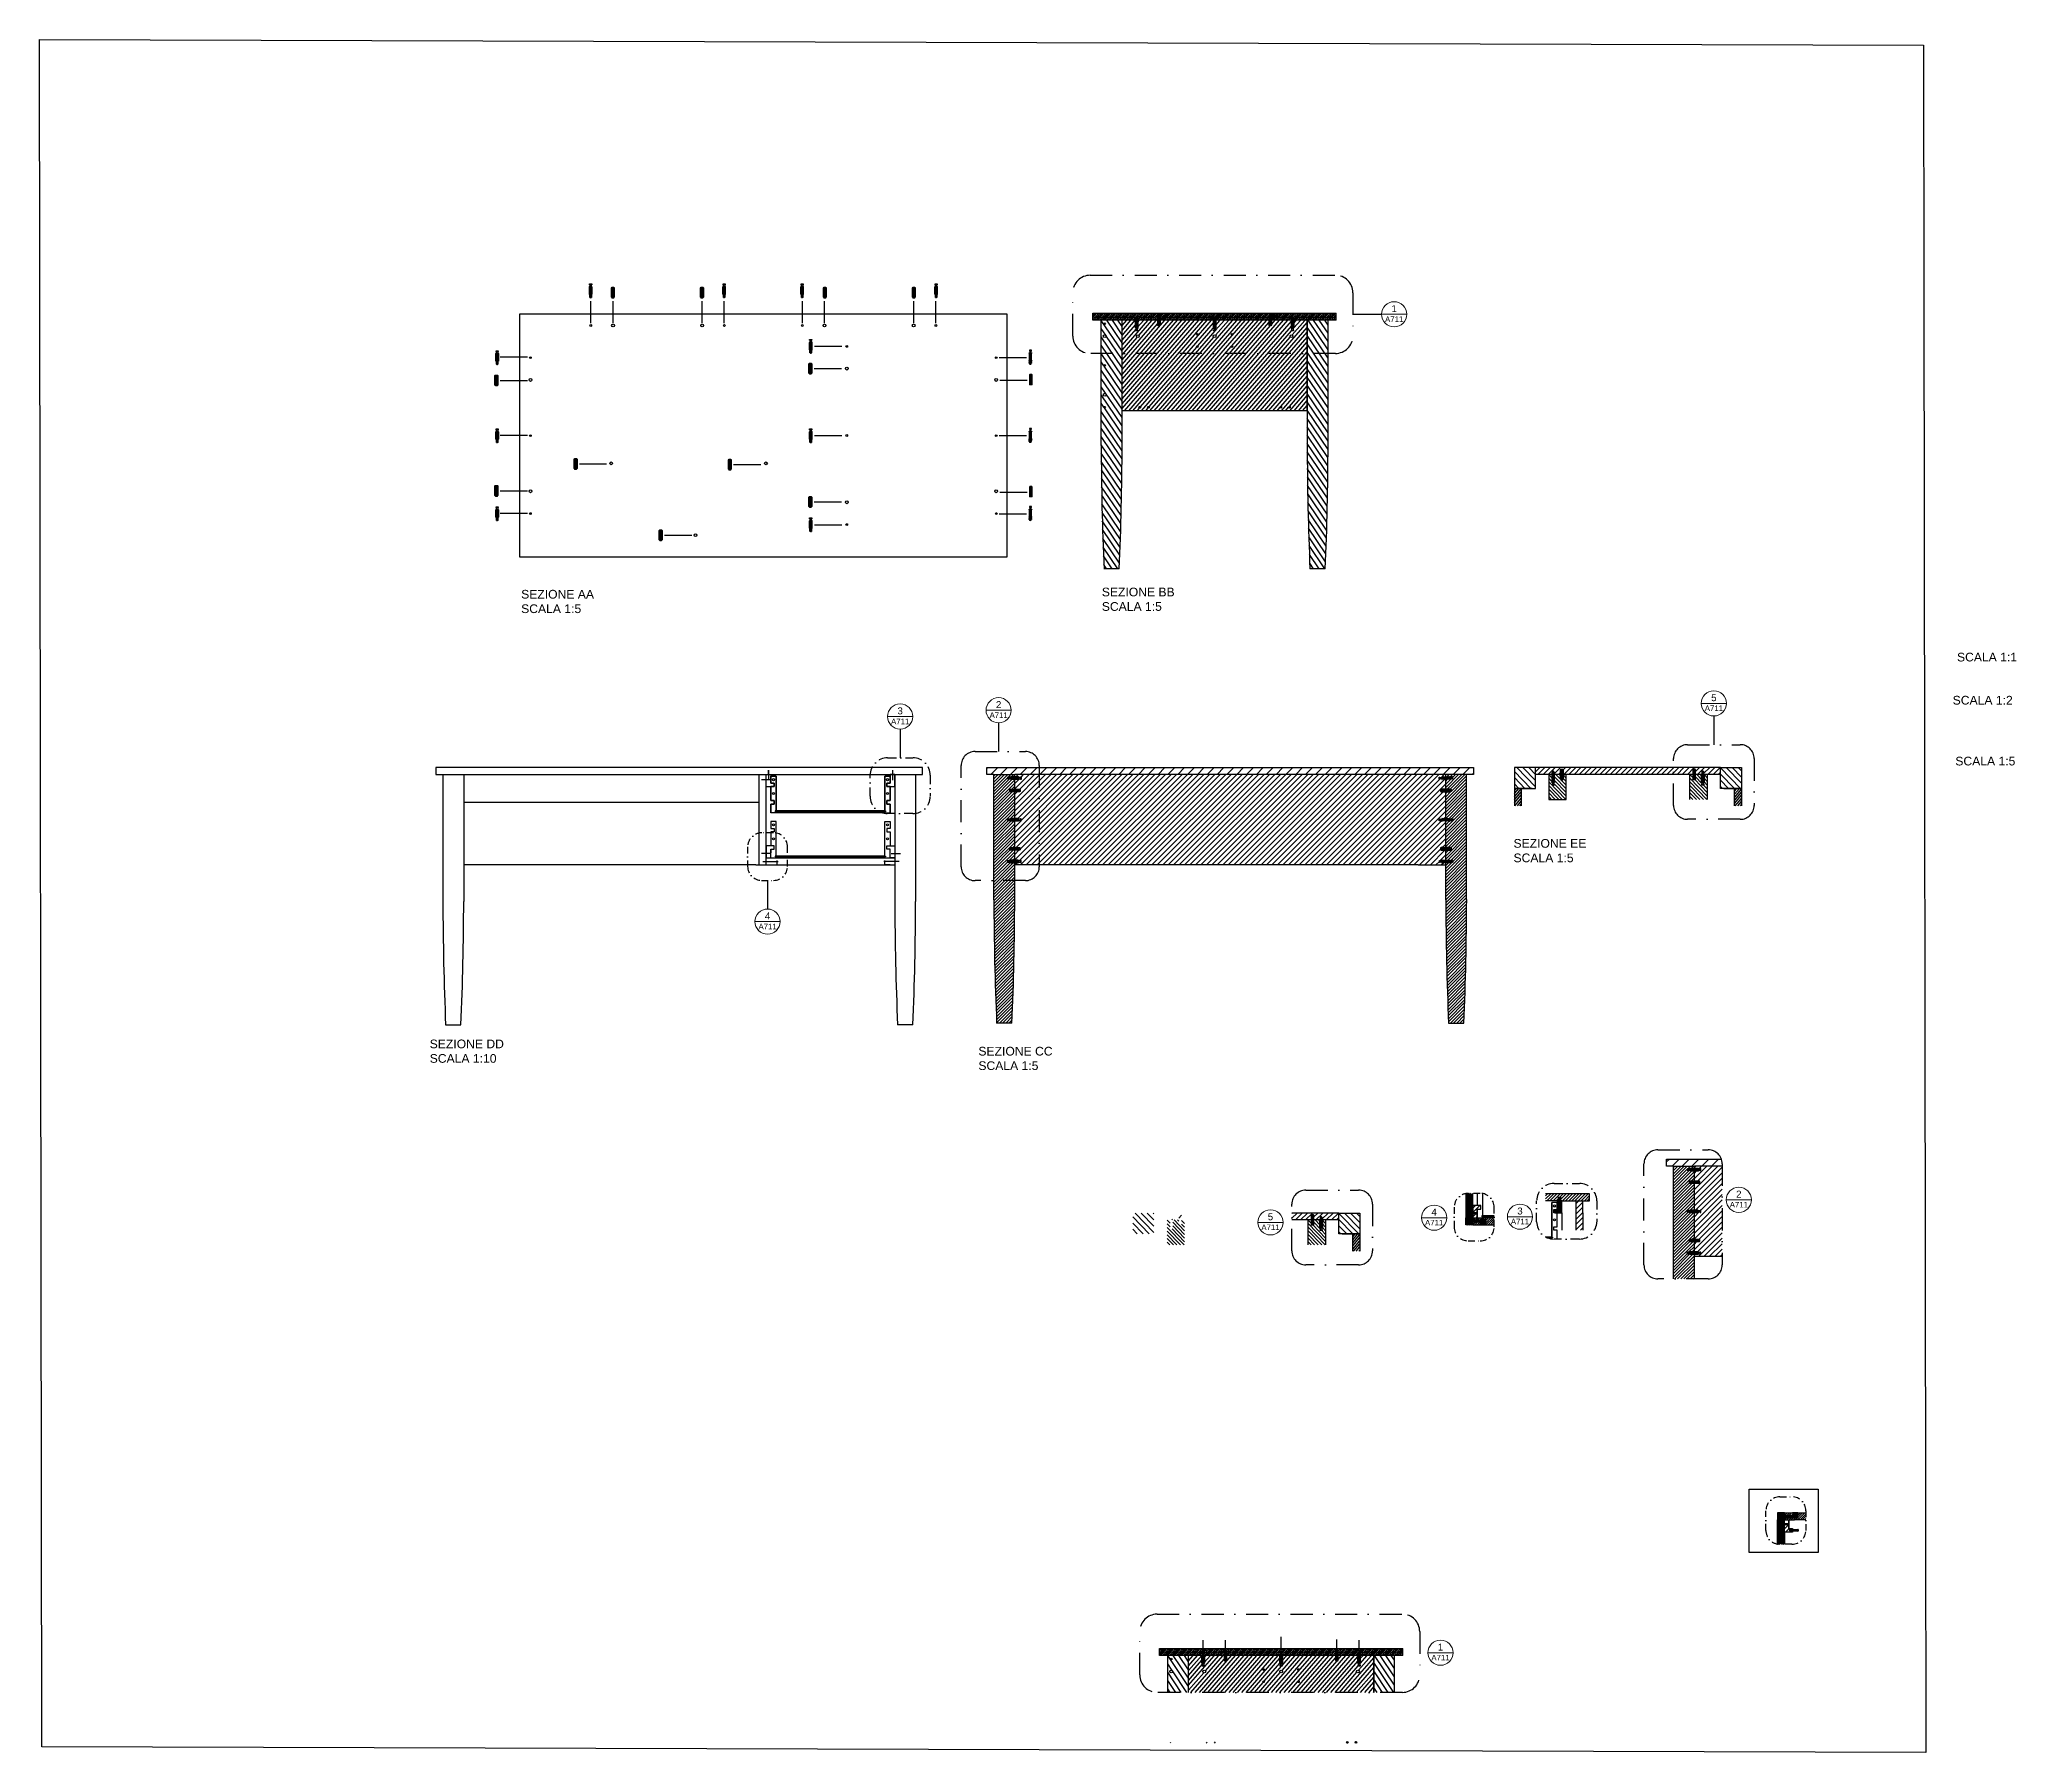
# Model space of a CAD drawing. Header units: millimetres. Extents: x 233 to 6102, y 2 to 2508.
# Drawn here: x 4247 to 4815, y 1676 to 2169 of the extents above; entities that cross this region are included whole.
import ezdxf
from ezdxf.enums import TextEntityAlignment as Align

# ---------------------------------------------------------------- set-up
doc = ezdxf.new("R2010")
doc.units = ezdxf.units.MM
doc.linetypes.add('TRATTOPUNTO2', pattern=[12.7, 6.35, -3.175, 0, -3.175])
doc.layers.add('A-ANNO-SYMB', color=202, linetype='Continuous', lineweight=18)
for name, color, linetype in [('ALTRE LINEE', 70, 'Continuous'), ('CONTRONO SEZIONI', 26, 'Continuous'), ('G-ANNO-GEOMETRY', 7, 'Continuous'), ('G-ANNO-SYSTEM', 7, 'Continuous'), ('LINEE SEZIONE', 129, 'Continuous'), ('PDF _Geometria', 7, 'Continuous'), ('SIMBOLI', 201, 'Continuous'), ('Viti', 3, 'Continuous')]:
    doc.layers.add(name, color=color, linetype=linetype)
doc.styles.add('ARIAL', font='arial.ttf')
doc.styles.get("Standard").update_dxf_attribs({"font": 'arial.ttf'})
pattern_1 = [(230, (4214.6004, 2010.15034), (0.4377944, -0.3673531), [])]

msp = doc.modelspace()

# ---------------------------------------------------------------- texts
at = {"layer": 'G-ANNO-GEOMETRY', "lineweight": -3, "char_height": 2.5, "attachment_point": 1}
for s, width, heights, insert in [('SEZIONE AA\\PSCALA 1:5', 34.7088, [0], (4385.09, 2010.58)), ('SEZIONE BB\\PSCALA 1:5', 34.7088, [11.63], (4552.12, 2011.22)), ('SEZIONE EE\\PSCALA 1:5', 34.7088, [0], (4670.55, 1938.92)), ('SEZIONE DD\\PSCALA 1:10', 71.3589, [0], (4358.79, 1881.24)), ('SEZIONE CC\\PSCALA 1:5', 34.7088, [0], (4516.62, 1879.15))]:
    msp.add_mtext_dynamic_manual_height_columns(s, width=width, gutter_width=12.5, heights=heights, dxfattribs=dict(at, insert=insert))
at = {"layer": 'G-ANNO-SYSTEM', "char_height": 2.5, "attachment_point": 1}
for s, insert in [('SCALA 1:1', (4798.12, 1992.5)), ('SCALA 1:2', (4796.88, 1980.1)), ('SCALA 1:5', (4797.64, 1962.59))]:
    msp.add_mtext_dynamic_manual_height_columns(s, width=39.8684, gutter_width=12.5, heights=[0], dxfattribs=dict(at, insert=insert))

# ---------------------------------------------------------------- blocks, each defined once
blk = doc.blocks.new('DETAGLI')
at = {"layer": 'A-ANNO-SYMB', "linetype": 'Continuous'}
blk.add_line((486.7, 356.2), (504.8, 356.2), dxfattribs=at)
blk.add_circle((495.7, 356.2), 9.05, dxfattribs=at)
for tag, p in [('TAVOLA', (495.7, 362.8)), ('SEZIONE', (495.7, 354.7))]:
    blk.add_attdef(tag, text='', height=5, dxfattribs=at).set_placement(p, align=Align.TOP_CENTER)

# ---------------------------------------------------------------- hatches: boundary and pattern name
at = {"layer": 'ALTRE LINEE'}
h = msp.add_hatch(dxfattribs=at)
h.set_pattern_fill('ANSI31', color=256, scale=0.12, angle=184)
h.set_pattern_definition([(229, (4268.46378, 2300.92074), (0.28754435, -0.2499585), [])])
h.paths.add_polyline_path([(4584.36, 2088.97), (4584.36, 2088.91), (4584.28, 2088.93), (4584.28, 2088.87), (4584.36, 2088.84), (4584.36, 2088.77), (4584.28, 2088.79), (4584.28, 2088.73), (4584.36, 2088.7), (4584.36, 2088.63), (4584.28, 2088.65), (4584.28, 2088.59), (4584.36, 2088.56), (4584.36, 2088.48), (4584.28, 2088.51), (4584.28, 2088.44), (4584.36, 2088.42), (4584.36, 2088.32), (4584.28, 2088.34), (4584.28, 2088.28), (4584.36, 2088.26), (4584.36, 2088.12), (4584.19, 2088.12), (4568.96, 2088.12), (4568.96, 2089.48), (4568.85, 2089.63), (4568.28, 2089.63), (4568.16, 2089.48), (4568.16, 2088.12), (4562.43, 2088.12), (4562.43, 2088.19), (4562.35, 2088.21), (4562.35, 2088.31), (4562.43, 2088.28), (4562.43, 2088.35), (4562.35, 2088.37), (4562.35, 2088.45), (4562.43, 2088.43), (4562.43, 2088.49), (4562.35, 2088.51), (4562.35, 2088.59), (4562.43, 2088.57), (4562.43, 2088.63), (4562.35, 2088.65), (4562.35, 2088.73), (4562.43, 2088.71), (4562.43, 2088.77), (4562.35, 2088.79), (4562.35, 2088.97, 0.427564), (4561.94, 2088.97), (4561.94, 2088.91), (4561.86, 2088.93), (4561.86, 2088.87), (4561.94, 2088.84), (4561.94, 2088.77), (4561.86, 2088.79), (4561.86, 2088.73), (4561.94, 2088.7), (4561.94, 2088.63), (4561.86, 2088.65), (4561.86, 2088.59), (4561.94, 2088.56), (4561.94, 2088.48), (4561.86, 2088.51), (4561.86, 2088.44), (4561.94, 2088.42), (4561.94, 2088.32), (4561.86, 2088.34), (4561.86, 2088.28), (4561.94, 2088.26), (4561.94, 2088.12), (4561.77, 2088.12), (4549.58, 2088.12), (4549.58, 2090.18), (4619.58, 2090.18), (4619.58, 2088.12), (4607.27, 2088.12), (4607.27, 2088.19), (4607.19, 2088.21), (4607.19, 2088.31), (4607.27, 2088.28), (4607.27, 2088.35), (4607.19, 2088.37), (4607.19, 2088.45), (4607.27, 2088.43), (4607.27, 2088.49), (4607.19, 2088.51), (4607.19, 2088.59), (4607.27, 2088.57), (4607.27, 2088.63), (4607.19, 2088.65), (4607.19, 2088.73), (4607.27, 2088.71), (4607.27, 2088.77), (4607.19, 2088.79), (4607.19, 2088.97, 0.427564), (4606.78, 2088.97), (4606.78, 2088.91), (4606.7, 2088.93), (4606.7, 2088.87), (4606.78, 2088.84), (4606.78, 2088.77), (4606.7, 2088.79), (4606.7, 2088.73), (4606.78, 2088.7), (4606.78, 2088.63), (4606.7, 2088.65), (4606.7, 2088.59), (4606.78, 2088.56), (4606.78, 2088.48), (4606.7, 2088.51), (4606.7, 2088.44), (4606.78, 2088.42), (4606.78, 2088.32), (4606.7, 2088.34), (4606.7, 2088.28), (4606.78, 2088.26), (4606.78, 2088.12), (4606.61, 2088.12), (4600.99, 2088.12), (4600.99, 2089.48), (4600.87, 2089.63), (4600.31, 2089.63), (4600.19, 2089.48), (4600.19, 2088.12), (4584.85, 2088.12), (4584.85, 2088.19), (4584.77, 2088.21), (4584.77, 2088.31), (4584.85, 2088.28), (4584.85, 2088.35), (4584.77, 2088.37), (4584.77, 2088.45), (4584.85, 2088.43), (4584.85, 2088.49), (4584.77, 2088.51), (4584.77, 2088.59), (4584.85, 2088.57), (4584.85, 2088.63), (4584.77, 2088.65), (4584.77, 2088.73), (4584.85, 2088.71), (4584.85, 2088.77), (4584.77, 2088.79), (4584.77, 2088.97, 0.427564)])
h = msp.add_hatch(dxfattribs=at)
h.set_pattern_fill('ANSI31', color=256, scale=0.42, angle=79)
h.set_pattern_definition([(124, (4268.4638, 2300.9207), (-1.1055216, -0.7456837), [])])
h.paths.add_polyline_path([(4557.95, 2052.12, -0.009912), (4557.15, 2016.63), (4552.75, 2016.63, -0.009914), (4551.95, 2052.13), (4551.95, 2088.12), (4557.95, 2088.12)])
h.paths.add_polyline_path([(4553.35, 2066.72, 1), (4552.55, 2066.72, 1)], flags=16)
h.paths.add_polyline_path([(4552.71, 2063.12, 1), (4553.19, 2063.12, 1)], flags=16)
h.paths.add_polyline_path([(4553.19, 2075.12, 1), (4552.71, 2075.12, 1)], flags=16)
h.paths.add_polyline_path([(4553.35, 2083.53, 1), (4552.55, 2083.53, 1)], flags=16)
h.paths.add_polyline_path([(4553.19, 2087.12, 1), (4552.71, 2087.12, 1)], flags=16)
h.paths.add_polyline_path([(4617.2, 2052.13, -0.009914), (4616.4, 2016.63), (4612, 2016.63, -0.009912), (4611.2, 2052.12), (4611.2, 2088.12), (4617.2, 2088.12)])
h = msp.add_hatch(dxfattribs=at)
h.set_pattern_fill('ANSI31', color=256, scale=0.29, angle=184)
h.set_pattern_definition([(229, (4268.4638, 2300.9207), (0.6948988, -0.6040664), [])])
h.paths.add_polyline_path([(4611.2, 2062.12), (4557.95, 2062.12), (4557.95, 2088.12), (4561.77, 2088.12), (4561.77, 2088.07), (4561.81, 2088.07), (4561.81, 2085.92), (4561.77, 2085.92), (4561.77, 2085.83), (4561.98, 2085.83), (4561.98, 2085.32), (4561.86, 2085.32), (4561.86, 2085.09), (4562.45, 2085.09), (4562.45, 2085.32), (4562.34, 2085.32), (4562.34, 2085.83), (4562.54, 2085.83), (4562.54, 2085.92), (4562.51, 2085.92), (4562.51, 2088.07), (4562.54, 2088.07), (4568.16, 2088.07), (4568.16, 2086.75), (4568.28, 2086.6), (4568.85, 2086.6), (4568.96, 2086.75), (4568.96, 2088.12), (4584.19, 2088.12), (4584.19, 2088.07), (4584.23, 2088.07), (4584.23, 2085.92), (4584.19, 2085.92), (4584.19, 2085.83), (4584.4, 2085.83), (4584.4, 2085.32), (4584.28, 2085.32), (4584.28, 2085.09), (4584.87, 2085.09), (4584.87, 2085.32), (4584.76, 2085.32), (4584.76, 2085.83), (4584.96, 2085.83), (4584.96, 2085.92), (4584.93, 2085.92), (4584.93, 2088.07), (4584.96, 2088.07), (4600.19, 2088.09), (4600.19, 2086.75), (4600.31, 2086.6), (4600.87, 2086.6), (4600.99, 2086.75), (4600.99, 2088.12), (4606.61, 2088.12), (4606.61, 2088.07), (4606.65, 2088.07), (4606.65, 2085.92), (4606.61, 2085.92), (4606.61, 2085.83), (4606.82, 2085.83), (4606.82, 2085.32), (4606.7, 2085.32), (4606.7, 2085.09), (4607.29, 2085.09), (4607.29, 2085.32), (4607.18, 2085.32), (4607.18, 2085.83), (4607.38, 2085.83), (4607.38, 2085.92), (4607.35, 2085.92), (4607.35, 2088.07), (4607.38, 2088.07), (4611.2, 2088.08)])
h.paths.add_polyline_path([(4579.82, 2080.58, 1), (4579.34, 2080.58, 1)], flags=16)
h.paths.add_polyline_path([(4579.82, 2084.1, 1), (4579.34, 2084.1, 1)], flags=16)
h.paths.add_polyline_path([(4584.98, 2083.53, 1), (4584.18, 2083.53, 1)], flags=16)
h.paths.add_polyline_path([(4589.82, 2080.58, 1), (4589.34, 2080.58, 1)], flags=16)
h.paths.add_polyline_path([(4589.82, 2084.1, 1), (4589.34, 2084.1, 1)], flags=16)
h.paths.add_polyline_path([(4565.3, 2063.12, 1), (4565.78, 2063.12, 1)], flags=16)
h.paths.add_polyline_path([(4562.87, 2083.53, 1), (4562.07, 2083.53, 1)], flags=16)
h.paths.add_polyline_path([(4562.8, 2063.12, 1), (4563.28, 2063.12, 1)], flags=16)
h.paths.add_polyline_path([(4603.37, 2063.12, 1), (4603.85, 2063.12, 1)], flags=16)
h.paths.add_polyline_path([(4607.08, 2083.53, 1), (4606.28, 2083.53, 1)], flags=16)
h.paths.add_polyline_path([(4605.87, 2063.12, 1), (4606.35, 2063.12, 1)], flags=16)
h = msp.add_hatch(dxfattribs=at)
h.set_pattern_fill('ANSI31', color=256, scale=0.63)
h.set_pattern_definition([(45, (4449.871, 2099.3109), (-1.41439, 1.41439), [])])
h.paths.add_polyline_path([(4659.07, 1957.49), (4659.07, 1959.49), (4519.07, 1959.49), (4519.07, 1957.49), (4521.07, 1957.48), (4527.07, 1957.48), (4535.06, 1957.48)])
h = msp.add_hatch(dxfattribs=at)
h.set_pattern_fill('ANSI31', color=256, scale=0.2)
h.set_pattern_definition([(45, (4233.1882, 1985.3174), (-0.4490128, 0.4490128), [])])
h.paths.add_polyline_path([(4527.07, 1944.11), (4525.97, 1944.11), (4525.97, 1944.08), (4525.91, 1944.08), (4525.91, 1944.19), (4525.85, 1944.19), (4525.71, 1944.68), (4525.7, 1944.68), (4525.7, 1944.77), (4525.75, 1944.77), (4525.78, 1944.68), (4525.91, 1944.68), (4525.91, 1944.85), (4525.97, 1944.85), (4527.07, 1944.83), (4527.07, 1952.48), (4525.72, 1952.48), (4525.57, 1952.6), (4525.57, 1952.88), (4525.57, 1953.17), (4525.72, 1953.28), (4527.07, 1953.28), (4527.07, 1956.11), (4526, 1956.11), (4526, 1956.08), (4525.94, 1956.08), (4525.94, 1956.19), (4525.88, 1956.19), (4525.75, 1956.68), (4525.74, 1956.68), (4525.74, 1956.77), (4525.79, 1956.77), (4525.81, 1956.68), (4525.94, 1956.68), (4525.94, 1956.85), (4526, 1956.85), (4527.07, 1956.83), (4527.07, 1957.48), (4521.07, 1957.48), (4521.07, 1921.48, 0.009914), (4521.87, 1885.98), (4526.27, 1885.98, 0.009912), (4527.07, 1921.48), (4527.07, 1932.11), (4525.94, 1932.11), (4525.94, 1932.08), (4525.88, 1932.08), (4525.88, 1932.19), (4525.82, 1932.19), (4525.68, 1932.68), (4525.67, 1932.68), (4525.67, 1932.77), (4525.72, 1932.77), (4525.74, 1932.68), (4525.88, 1932.68), (4525.88, 1932.85), (4525.94, 1932.85), (4527.07, 1932.83), (4527.07, 1935.67), (4525.72, 1935.67), (4525.57, 1935.79), (4525.57, 1936.36), (4525.72, 1936.47), (4527.07, 1936.47)])
h.paths.add_polyline_path([(4525.07, 1944.27, -0.427564), (4525.07, 1944.68), (4525.12, 1944.68), (4525.12, 1944.77), (4525.17, 1944.77), (4525.19, 1944.68), (4525.26, 1944.68), (4525.26, 1944.77), (4525.31, 1944.77), (4525.33, 1944.68), (4525.4, 1944.68), (4525.4, 1944.77), (4525.45, 1944.77), (4525.47, 1944.68), (4525.54, 1944.68), (4525.54, 1944.77), (4525.59, 1944.77), (4525.75, 1944.19), (4525.69, 1944.19), (4525.67, 1944.27), (4525.6, 1944.27), (4525.6, 1944.19), (4525.55, 1944.19), (4525.52, 1944.27), (4525.46, 1944.27), (4525.46, 1944.19), (4525.41, 1944.19), (4525.38, 1944.27), (4525.31, 1944.27), (4525.31, 1944.19), (4525.26, 1944.19), (4525.24, 1944.27)], flags=16)
h.paths.add_polyline_path([(4525.09, 1932.77), (4525.14, 1932.77), (4525.16, 1932.68), (4525.23, 1932.68), (4525.23, 1932.77), (4525.28, 1932.77), (4525.3, 1932.68), (4525.37, 1932.68), (4525.37, 1932.77), (4525.42, 1932.77), (4525.44, 1932.68), (4525.51, 1932.68), (4525.51, 1932.77), (4525.56, 1932.77), (4525.7, 1932.27), (4525.71, 1932.27), (4525.71, 1932.19), (4525.66, 1932.19), (4525.63, 1932.27), (4525.56, 1932.27), (4525.56, 1932.19), (4525.51, 1932.19), (4525.49, 1932.27), (4525.42, 1932.27), (4525.42, 1932.19), (4525.37, 1932.19), (4525.35, 1932.27), (4525.28, 1932.27), (4525.28, 1932.19), (4525.23, 1932.19), (4525.21, 1932.27), (4525.03, 1932.27, -0.427564), (4525.03, 1932.68), (4525.09, 1932.68)], flags=16)
h.paths.add_polyline_path([(4525.3, 1956.19), (4525.27, 1956.27), (4525.1, 1956.27, -0.427564), (4525.1, 1956.68), (4525.15, 1956.68), (4525.15, 1956.77), (4525.2, 1956.77), (4525.22, 1956.68), (4525.29, 1956.68), (4525.29, 1956.77), (4525.34, 1956.77), (4525.36, 1956.68), (4525.43, 1956.68), (4525.43, 1956.77), (4525.48, 1956.77), (4525.51, 1956.68), (4525.58, 1956.68), (4525.58, 1956.77), (4525.63, 1956.77), (4525.76, 1956.27), (4525.77, 1956.27), (4525.77, 1956.19), (4525.72, 1956.19), (4525.7, 1956.27), (4525.63, 1956.27), (4525.63, 1956.19), (4525.58, 1956.19), (4525.56, 1956.27), (4525.49, 1956.27), (4525.49, 1956.19), (4525.44, 1956.19), (4525.42, 1956.27), (4525.35, 1956.27), (4525.35, 1956.19)], flags=16)
h = msp.add_hatch(dxfattribs=at)
h.set_pattern_fill('ANSI31', color=256, scale=0.35)
h.set_pattern_definition([(45, (4449.8709, 2099.3109), (-0.7857724, 0.7857724), [])])
h.paths.add_polyline_path([(4651.07, 1944.11), (4650.03, 1944.11), (4650.03, 1944.08), (4649.95, 1944.08), (4649.95, 1944.28), (4649.43, 1944.28), (4649.43, 1944.17), (4649.2, 1944.17), (4649.2, 1944.76), (4649.43, 1944.76), (4649.43, 1944.65), (4649.95, 1944.65), (4649.95, 1944.85), (4650.03, 1944.85), (4650.03, 1944.82), (4651.07, 1944.82), (4651.07, 1945.64), (4651.07, 1952.48), (4649.71, 1952.48), (4649.56, 1952.6), (4649.56, 1953.17), (4649.71, 1953.28), (4651.07, 1953.28), (4651.07, 1956.11), (4650, 1956.11), (4650, 1956.08), (4649.91, 1956.08), (4649.91, 1956.28), (4649.4, 1956.28), (4649.4, 1956.17), (4649.17, 1956.17), (4649.17, 1956.76), (4649.4, 1956.76), (4649.4, 1956.65), (4649.91, 1956.65), (4649.91, 1956.85), (4650, 1956.85), (4651.07, 1956.83), (4651.07, 1957.49), (4535.06, 1957.48), (4527.07, 1957.48), (4527.07, 1956.82), (4528.15, 1956.82), (4528.15, 1956.85), (4528.23, 1956.85), (4528.23, 1956.65), (4528.75, 1956.65), (4528.75, 1956.76), (4528.98, 1956.76), (4528.98, 1956.17), (4528.75, 1956.17), (4528.75, 1956.28), (4528.23, 1956.28), (4528.23, 1956.08), (4528.15, 1956.08), (4527.07, 1956.1), (4527.07, 1953.28), (4528.44, 1953.28), (4528.59, 1953.17), (4528.59, 1952.6), (4528.44, 1952.48), (4527.07, 1952.48), (4527.07, 1944.82), (4528.12, 1944.82), (4528.12, 1944.85), (4528.2, 1944.85), (4528.2, 1944.65), (4528.72, 1944.65), (4528.72, 1944.76), (4528.95, 1944.76), (4528.95, 1944.17), (4528.72, 1944.17), (4528.72, 1944.28), (4528.2, 1944.28), (4528.2, 1944.08), (4528.12, 1944.08), (4527.07, 1944.1), (4527.07, 1936.47), (4528.44, 1936.47), (4528.59, 1936.36), (4528.59, 1935.79), (4528.44, 1935.67), (4527.07, 1935.67), (4527.07, 1935.65), (4527.07, 1932.81), (4528.08, 1932.81), (4528.08, 1932.85), (4528.17, 1932.85), (4528.17, 1932.08), (4528.08, 1932.08), (4527.07, 1932.09), (4527.07, 1931.48), (4643.09, 1931.48), (4651.07, 1931.48), (4651.07, 1932.11), (4650.07, 1932.11), (4650.07, 1932.08), (4649.98, 1932.08), (4649.98, 1932.28), (4649.46, 1932.28), (4649.46, 1932.17), (4649.23, 1932.17), (4649.23, 1932.47), (4649.17, 1932.47), (4649.23, 1932.47), (4649.23, 1932.76), (4649.46, 1932.76), (4649.98, 1932.65), (4649.98, 1932.85), (4650.07, 1932.85), (4650.07, 1932.81), (4651.07, 1932.81), (4651.07, 1935.67), (4649.71, 1935.67), (4649.56, 1935.79), (4649.56, 1936.36), (4649.71, 1936.47), (4651.07, 1936.47), (4651.07, 1936.5)])
h.paths.add_polyline_path([(4528.92, 1932.17), (4528.69, 1932.17), (4528.69, 1932.76), (4528.92, 1932.76)], flags=16)
h = msp.add_hatch(dxfattribs=at)
h.set_pattern_fill('ANSI31', color=256, scale=0.2)
h.set_pattern_definition([(45, (4369.18823, 1985.3174), (-0.4490128, 0.4490128), [])])
h.paths.add_polyline_path([(4651.07, 1944.11), (4652.18, 1944.11), (4652.18, 1944.08), (4652.24, 1944.08), (4652.24, 1944.19), (4652.3, 1944.19), (4652.44, 1944.68), (4652.45, 1944.68), (4652.45, 1944.77), (4652.4, 1944.77), (4652.37, 1944.68), (4652.24, 1944.68), (4652.24, 1944.85), (4652.18, 1944.85), (4651.07, 1944.83), (4651.07, 1952.48), (4652.43, 1952.48), (4652.58, 1952.6), (4652.58, 1952.88), (4652.58, 1953.17), (4652.43, 1953.28), (4651.07, 1953.28), (4651.07, 1956.11), (4652.15, 1956.11), (4652.15, 1956.08), (4652.2, 1956.08), (4652.2, 1956.19), (4652.27, 1956.19), (4652.4, 1956.68), (4652.41, 1956.68), (4652.41, 1956.77), (4652.36, 1956.77), (4652.34, 1956.68), (4652.2, 1956.68), (4652.2, 1956.85), (4652.15, 1956.85), (4651.07, 1956.83), (4651.07, 1957.48), (4657.07, 1957.48), (4657.07, 1921.48, -0.009914), (4656.27, 1885.98), (4651.87, 1885.98, -0.009912), (4651.07, 1921.48), (4651.07, 1932.11), (4652.21, 1932.11), (4652.21, 1932.08), (4652.27, 1932.08), (4652.27, 1932.19), (4652.33, 1932.19), (4652.47, 1932.68), (4652.48, 1932.68), (4652.48, 1932.77), (4652.43, 1932.77), (4652.4, 1932.68), (4652.27, 1932.68), (4652.27, 1932.85), (4652.21, 1932.85), (4651.07, 1932.83), (4651.07, 1935.67), (4652.43, 1935.67), (4652.58, 1935.79), (4652.58, 1936.36), (4652.43, 1936.47), (4651.07, 1936.47)])
h.paths.add_polyline_path([(4653.08, 1944.27, 0.427564), (4653.08, 1944.68), (4653.03, 1944.68), (4653.03, 1944.77), (4652.98, 1944.77), (4652.96, 1944.68), (4652.89, 1944.68), (4652.89, 1944.77), (4652.84, 1944.77), (4652.82, 1944.68), (4652.75, 1944.68), (4652.75, 1944.77), (4652.7, 1944.77), (4652.68, 1944.68), (4652.61, 1944.68), (4652.61, 1944.77), (4652.56, 1944.77), (4652.4, 1944.19), (4652.46, 1944.19), (4652.48, 1944.27), (4652.55, 1944.27), (4652.55, 1944.19), (4652.6, 1944.19), (4652.63, 1944.27), (4652.69, 1944.27), (4652.69, 1944.19), (4652.74, 1944.19), (4652.77, 1944.27), (4652.84, 1944.27), (4652.84, 1944.19), (4652.88, 1944.19), (4652.91, 1944.27)], flags=16)
h.paths.add_polyline_path([(4653.06, 1932.77), (4653.01, 1932.77), (4652.99, 1932.68), (4652.92, 1932.68), (4652.92, 1932.77), (4652.87, 1932.77), (4652.85, 1932.68), (4652.78, 1932.68), (4652.78, 1932.77), (4652.73, 1932.77), (4652.71, 1932.68), (4652.64, 1932.68), (4652.64, 1932.77), (4652.59, 1932.77), (4652.45, 1932.27), (4652.44, 1932.27), (4652.44, 1932.19), (4652.49, 1932.19), (4652.52, 1932.27), (4652.59, 1932.27), (4652.59, 1932.19), (4652.64, 1932.19), (4652.66, 1932.27), (4652.73, 1932.27), (4652.73, 1932.19), (4652.78, 1932.19), (4652.8, 1932.27), (4652.87, 1932.27), (4652.87, 1932.19), (4652.92, 1932.19), (4652.94, 1932.27), (4653.12, 1932.27, 0.427564), (4653.12, 1932.68), (4653.06, 1932.68)], flags=16)
h.paths.add_polyline_path([(4652.85, 1956.19), (4652.88, 1956.27), (4653.05, 1956.27, 0.427564), (4653.05, 1956.68), (4653, 1956.68), (4653, 1956.77), (4652.95, 1956.77), (4652.93, 1956.68), (4652.86, 1956.68), (4652.86, 1956.77), (4652.81, 1956.77), (4652.79, 1956.68), (4652.72, 1956.68), (4652.72, 1956.77), (4652.67, 1956.77), (4652.64, 1956.68), (4652.57, 1956.68), (4652.57, 1956.77), (4652.52, 1956.77), (4652.39, 1956.27), (4652.38, 1956.27), (4652.38, 1956.19), (4652.43, 1956.19), (4652.45, 1956.27), (4652.52, 1956.27), (4652.52, 1956.19), (4652.57, 1956.19), (4652.59, 1956.27), (4652.66, 1956.27), (4652.66, 1956.19), (4652.71, 1956.19), (4652.73, 1956.27), (4652.8, 1956.27), (4652.8, 1956.19)], flags=16)
h = msp.add_hatch(dxfattribs=at)
h.set_pattern_fill('ANSI31', color=256, scale=0.39, angle=269)
h.set_pattern_definition([(314, (4214.6004, 2010.1503), (0.8907225, 0.8601607), [])])
h.paths.add_polyline_path([(4676.86, 1959.49), (4670.86, 1959.49), (4670.86, 1953.49), (4676.86, 1953.49)])
h.paths.add_polyline_path([(4730.11, 1959.49), (4730.11, 1953.49), (4736.11, 1953.49), (4736.11, 1959.49)])
h = msp.add_hatch(dxfattribs=at)
h.set_pattern_fill('ANSI31', color=256, scale=0.33)
h.set_pattern_definition([(45, (4214.6004, 2010.1503), (-0.7408711, 0.7408711), [])])
edge = h.paths.add_edge_path()
edge.add_line((4722.12, 1957.49), (4722.12, 1958.86))
edge.add_line((4722.12, 1958.86), (4722.52, 1958.86))
edge.add_line((4722.52, 1958.86), (4722.52, 1959.49))
edge.add_line((4722.52, 1959.49), (4676.86, 1959.49))
edge.add_line((4676.86, 1959.49), (4676.86, 1957.49))
edge.add_line((4676.86, 1957.49), (4681.67, 1957.49))
edge.add_line((4681.67, 1957.49), (4681.67, 1957.55))
edge.add_line((4681.67, 1957.55), (4681.76, 1957.58))
edge.add_line((4681.76, 1957.58), (4681.76, 1957.68))
edge.add_line((4681.76, 1957.68), (4681.67, 1957.65))
edge.add_line((4681.67, 1957.65), (4681.67, 1957.72))
edge.add_line((4681.67, 1957.72), (4681.76, 1957.74))
edge.add_line((4681.76, 1957.74), (4681.76, 1957.82))
edge.add_line((4681.76, 1957.82), (4681.67, 1957.8))
edge.add_line((4681.67, 1957.8), (4681.67, 1957.86))
edge.add_line((4681.67, 1957.86), (4681.76, 1957.88))
edge.add_line((4681.76, 1957.88), (4681.76, 1957.96))
edge.add_line((4681.76, 1957.96), (4681.67, 1957.94))
edge.add_line((4681.67, 1957.94), (4681.67, 1958))
edge.add_line((4681.67, 1958), (4681.76, 1958.02))
edge.add_line((4681.76, 1958.02), (4681.76, 1958.1))
edge.add_line((4681.76, 1958.1), (4681.67, 1958.08))
edge.add_line((4681.67, 1958.08), (4681.67, 1958.14))
edge.add_line((4681.67, 1958.14), (4681.76, 1958.16))
edge.add_line((4681.76, 1958.16), (4681.76, 1958.34))
edge.add_arc((4681.96, 1958.14), 0.285, 43.7004, 136.2996, ccw=False)
edge.add_line((4682.17, 1958.34), (4682.17, 1958.28))
edge.add_line((4682.17, 1958.28), (4682.25, 1958.3))
edge.add_line((4682.25, 1958.3), (4682.25, 1958.24))
edge.add_line((4682.25, 1958.24), (4682.17, 1958.21))
edge.add_line((4682.17, 1958.21), (4682.17, 1958.14))
edge.add_line((4682.17, 1958.14), (4682.25, 1958.16))
edge.add_line((4682.25, 1958.16), (4682.25, 1958.1))
edge.add_line((4682.25, 1958.1), (4682.17, 1958.07))
edge.add_line((4682.17, 1958.07), (4682.17, 1958))
edge.add_line((4682.17, 1958), (4682.25, 1958.02))
edge.add_line((4682.25, 1958.02), (4682.25, 1957.96))
edge.add_line((4682.25, 1957.96), (4682.17, 1957.93))
edge.add_line((4682.17, 1957.93), (4682.17, 1957.85))
edge.add_line((4682.17, 1957.85), (4682.25, 1957.88))
edge.add_line((4682.25, 1957.88), (4682.25, 1957.81))
edge.add_line((4682.25, 1957.81), (4682.17, 1957.79))
edge.add_line((4682.17, 1957.79), (4682.17, 1957.69))
edge.add_line((4682.17, 1957.69), (4682.25, 1957.71))
edge.add_line((4682.25, 1957.71), (4682.25, 1957.65))
edge.add_line((4682.25, 1957.65), (4682.17, 1957.63))
edge.add_line((4682.17, 1957.63), (4682.17, 1957.49))
edge.add_line((4682.17, 1957.49), (4684.05, 1957.49))
edge.add_line((4684.05, 1957.49), (4684.05, 1958.86))
edge.add_line((4684.05, 1958.86), (4684.17, 1959.01))
edge.add_line((4684.17, 1959.01), (4684.73, 1959.01))
edge.add_line((4684.73, 1959.01), (4684.85, 1958.86))
edge.add_line((4684.85, 1958.86), (4684.85, 1957.49))
edge.add_line((4684.85, 1957.49), (4722.12, 1957.49))
h.paths.add_polyline_path([(4724.81, 1957.49), (4724.81, 1957.63), (4725.02, 1957.57), (4725.02, 1959.49), (4722.52, 1959.49), (4722.52, 1958.86), (4722.92, 1958.86), (4722.92, 1957.49)])
h.paths.add_polyline_path([(4725.02, 1957.79), (4725.3, 1957.72), (4725.3, 1957.67), (4725.25, 1957.67), (4725.22, 1957.68), (4725.22, 1957.49), (4730.11, 1957.49), (4730.11, 1959.49), (4725.02, 1959.49)])
h = msp.add_hatch(dxfattribs=at)
h.set_pattern_fill('ANSI31', color=256, scale=0.23, angle=269)
h.set_pattern_definition([(314, (4214.6004, 2010.15034), (0.5252979, 0.5072743), [])])
h.paths.add_polyline_path([(4724.67, 1957.44), (4724.78, 1957.44), (4724.78, 1955.29), (4724.67, 1955.29)])
h.paths.add_polyline_path([(4724.97, 1955.29), (4724.78, 1955.29), (4724.78, 1957.44), (4724.97, 1957.44)])
h.paths.add_polyline_path([(4725.07, 1955.29), (4724.97, 1955.29), (4724.97, 1957.44), (4725.07, 1957.44)])
h.paths.add_polyline_path([(4725.27, 1955.29), (4725.07, 1955.29), (4725.07, 1957.44), (4725.27, 1957.44)])
h.paths.add_polyline_path([(4725.38, 1955.29), (4725.27, 1955.29), (4725.27, 1957.44), (4725.38, 1957.44)])
h.paths.add_polyline_path([(4725.21, 1955.2), (4725.21, 1954.69), (4724.84, 1954.69), (4724.84, 1955.2)])
h.paths.add_polyline_path([(4724.73, 1954.46), (4724.73, 1954.69), (4725.32, 1954.69), (4725.32, 1954.46)])
h.paths.add_polyline_path([(4680.7, 1950.29), (4685.7, 1950.29), (4685.7, 1957.49), (4684.85, 1957.49), (4684.85, 1956.14), (4684.73, 1955.99), (4684.45, 1955.99), (4684.17, 1955.99), (4684.05, 1956.14), (4684.05, 1957.49), (4682.34, 1957.49), (4682.34, 1957.44), (4682.3, 1955.29), (4682.34, 1955.29), (4682.34, 1955.2), (4682.13, 1955.2), (4682.13, 1954.69), (4682.25, 1954.69), (4682.25, 1954.46), (4681.66, 1954.46), (4681.66, 1954.69), (4681.77, 1954.69), (4681.77, 1955.2), (4681.56, 1955.2), (4681.56, 1955.29), (4681.6, 1957.44), (4681.56, 1957.44), (4680.7, 1957.45)])
h.paths.add_polyline_path([(4721.27, 1950.29), (4726.27, 1950.29), (4726.27, 1957.49), (4725.41, 1957.49), (4725.41, 1957.44), (4724.64, 1957.44), (4724.64, 1957.49), (4722.92, 1957.49), (4722.92, 1956.14), (4722.12, 1956.14), (4722.12, 1957.49), (4721.27, 1957.49)])
h = msp.add_hatch(dxfattribs=at)
h.set_pattern_fill('ANSI31', color=256, scale=0.18, angle=185)
h.set_pattern_definition(pattern_1)
h.paths.add_polyline_path([(4672.86, 1953.49), (4670.86, 1953.49), (4670.86, 1948.49), (4672.86, 1948.49)])
h = msp.add_hatch(dxfattribs=at)
h.set_pattern_fill('ANSI31', color=256, scale=0.18, angle=185)
h.set_pattern_definition(pattern_1)
h.paths.add_polyline_path([(4734.11, 1953.49), (4736.11, 1953.49), (4736.11, 1948.49), (4734.11, 1948.49)])
h = msp.add_hatch(dxfattribs=at)
h.set_pattern_fill('ANSI31', color=256, scale=0.63)
h.set_pattern_definition([(45, (4413.3992, 1867.3552), (-1.41439, 1.41439), [])])
edge = h.paths.add_edge_path()
edge.add_arc((4726.56, 1845.52), 4, 0, 19.5461)
edge.add_line((4730.33, 1846.86), (4714.57, 1846.86))
edge.add_line((4714.57, 1846.86), (4714.57, 1844.86))
edge.add_line((4714.57, 1844.86), (4716.57, 1844.85))
edge.add_line((4716.57, 1844.85), (4722.57, 1844.84))
edge.add_line((4722.57, 1844.84), (4730.56, 1844.84))
edge.add_line((4730.56, 1844.84), (4730.56, 1845.52))
h = msp.add_hatch(dxfattribs=at)
h.set_pattern_fill('ANSI31', color=256, scale=0.2)
h.set_pattern_definition([(45, (4428.6863, 1872.683), (-0.4490128, 0.4490128), [])])
h.paths.add_polyline_path([(4720.56, 1831.64, -0.427564), (4720.56, 1832.05), (4720.62, 1832.05), (4720.62, 1832.13), (4720.67, 1832.13), (4720.69, 1832.05), (4720.76, 1832.05), (4720.76, 1832.13), (4720.81, 1832.13), (4720.83, 1832.05), (4720.9, 1832.05), (4720.9, 1832.13), (4720.95, 1832.13), (4720.97, 1832.05), (4721.04, 1832.05), (4721.04, 1832.13), (4721.09, 1832.13), (4721.25, 1831.56), (4721.19, 1831.56), (4721.17, 1831.64), (4721.09, 1831.64), (4721.09, 1831.56), (4721.04, 1831.56), (4721.02, 1831.64), (4720.95, 1831.64), (4720.95, 1831.56), (4720.9, 1831.56), (4720.88, 1831.64), (4720.81, 1831.64), (4720.81, 1831.56), (4720.76, 1831.56), (4720.74, 1831.64)], flags=16)
h.paths.add_polyline_path([(4720.58, 1820.13), (4720.63, 1820.13), (4720.66, 1820.05), (4720.73, 1820.05), (4720.73, 1820.13), (4720.77, 1820.13), (4720.8, 1820.05), (4720.87, 1820.05), (4720.87, 1820.13), (4720.92, 1820.13), (4720.94, 1820.05), (4721.01, 1820.05), (4721.01, 1820.13), (4721.06, 1820.13), (4721.2, 1819.64), (4721.21, 1819.64), (4721.21, 1819.55), (4721.16, 1819.55), (4721.13, 1819.64), (4721.06, 1819.64), (4721.06, 1819.55), (4721.01, 1819.55), (4720.99, 1819.64), (4720.92, 1819.64), (4720.92, 1819.55), (4720.87, 1819.55), (4720.85, 1819.64), (4720.78, 1819.64), (4720.78, 1819.55), (4720.73, 1819.55), (4720.71, 1819.64), (4720.53, 1819.64, -0.427564), (4720.53, 1820.05), (4720.58, 1820.05)], flags=16)
h.paths.add_polyline_path([(4720.8, 1843.56), (4720.77, 1843.64), (4720.6, 1843.64, -0.427564), (4720.6, 1844.05), (4720.65, 1844.05), (4720.65, 1844.13), (4720.7, 1844.13), (4720.72, 1844.05), (4720.79, 1844.05), (4720.79, 1844.13), (4720.84, 1844.13), (4720.86, 1844.05), (4720.93, 1844.05), (4720.93, 1844.13), (4720.98, 1844.13), (4721, 1844.05), (4721.07, 1844.05), (4721.07, 1844.13), (4721.12, 1844.13), (4721.26, 1843.64), (4721.27, 1843.64), (4721.27, 1843.56), (4721.22, 1843.56), (4721.2, 1843.64), (4721.13, 1843.64), (4721.13, 1843.56), (4721.08, 1843.56), (4721.05, 1843.64), (4720.99, 1843.64), (4720.99, 1843.56), (4720.94, 1843.56), (4720.91, 1843.64), (4720.84, 1843.64), (4720.84, 1843.56)], flags=16)
h.paths.add_polyline_path([(4716.57, 1812.42), (4722.57, 1812.42), (4722.57, 1819.48), (4721.43, 1819.48), (4721.43, 1819.44), (4721.38, 1819.44), (4721.38, 1819.55), (4721.32, 1819.55), (4721.18, 1820.05), (4721.17, 1820.05), (4721.17, 1820.13), (4721.22, 1820.13), (4721.24, 1820.05), (4721.38, 1820.05), (4721.38, 1820.22), (4721.43, 1820.22), (4722.57, 1820.2), (4722.57, 1823.04), (4721.22, 1823.04), (4721.07, 1823.16), (4721.07, 1823.72), (4721.22, 1823.84), (4722.57, 1823.84), (4722.57, 1831.48), (4721.47, 1831.48), (4721.47, 1831.44), (4721.41, 1831.44), (4721.41, 1831.56), (4721.35, 1831.56), (4721.21, 1832.05), (4721.2, 1832.05), (4721.2, 1832.13), (4721.25, 1832.13), (4721.28, 1832.05), (4721.41, 1832.05), (4721.41, 1832.22), (4721.47, 1832.22), (4722.57, 1832.2), (4722.57, 1839.85), (4721.22, 1839.85), (4721.07, 1839.97), (4721.07, 1840.25), (4721.07, 1840.53), (4721.22, 1840.65), (4722.57, 1840.65), (4722.57, 1843.48), (4721.5, 1843.48), (4721.5, 1843.44), (4721.44, 1843.44), (4721.44, 1843.56), (4721.38, 1843.56), (4721.24, 1844.05), (4721.23, 1844.05), (4721.23, 1844.13), (4721.28, 1844.13), (4721.31, 1844.05), (4721.44, 1844.05), (4721.44, 1844.22), (4721.5, 1844.22), (4722.57, 1844.2), (4722.57, 1844.84), (4716.57, 1844.85)])
h = msp.add_hatch(dxfattribs=at)
h.set_pattern_fill('ANSI31', color=256, scale=0.35)
h.set_pattern_definition([(45, (4428.6863, 1872.683), (-0.7857724, 0.7857724), [])])
h.paths.add_polyline_path([(4730.56, 1844.84), (4722.57, 1844.84), (4722.57, 1844.18), (4723.65, 1844.18), (4723.65, 1844.22), (4723.73, 1844.22), (4723.73, 1844.01), (4724.25, 1844.01), (4724.25, 1844.13), (4724.48, 1844.13), (4724.48, 1843.54), (4724.25, 1843.54), (4724.25, 1843.65), (4723.73, 1843.65), (4723.73, 1843.44), (4723.65, 1843.44), (4722.57, 1843.46), (4722.57, 1840.65), (4723.94, 1840.65), (4724.09, 1840.53), (4724.09, 1839.97), (4723.94, 1839.85), (4722.57, 1839.85), (4722.57, 1832.18), (4723.61, 1832.18), (4723.61, 1832.22), (4723.7, 1832.22), (4723.7, 1832.01), (4724.22, 1832.01), (4724.22, 1832.13), (4724.45, 1832.13), (4724.45, 1831.83), (4724.48, 1831.83), (4724.45, 1831.83), (4724.45, 1831.54), (4724.22, 1831.54), (4724.22, 1831.65), (4723.7, 1831.65), (4723.7, 1831.44), (4723.61, 1831.44), (4722.57, 1831.46), (4722.57, 1823.84), (4723.94, 1823.84), (4724.09, 1823.72), (4724.09, 1823.16), (4723.94, 1823.04), (4722.57, 1823.04), (4722.57, 1820.18), (4723.58, 1820.18), (4723.58, 1820.22), (4723.67, 1820.22), (4723.67, 1820.01), (4724.19, 1820.01), (4724.19, 1820.13), (4724.41, 1820.13), (4724.41, 1819.54), (4724.19, 1819.54), (4724.19, 1819.65), (4723.67, 1819.65), (4723.67, 1819.44), (4723.58, 1819.44), (4722.57, 1819.46), (4722.57, 1818.84), (4730.56, 1818.84)])
h = msp.add_hatch(dxfattribs=at)
h.set_pattern_fill('ANSI31', color=256, scale=0.09, angle=103)
h.set_pattern_definition([(148, (4173.56992, 1783.97507), (-0.15142443, -0.24232974), [])])
edge = h.paths.add_edge_path()
edge.add_line((4658.83, 1831.4), (4658.75, 1831.4))
edge.add_line((4658.75, 1831.4), (4658.65, 1831.49))
edge.add_line((4658.65, 1831.49), (4658.65, 1831.4))
edge.add_line((4658.65, 1831.4), (4658.53, 1831.4))
edge.add_line((4658.53, 1831.4), (4658.43, 1831.49))
edge.add_line((4658.43, 1831.49), (4658.43, 1831.4))
edge.add_line((4658.43, 1831.4), (4658.31, 1831.4))
edge.add_line((4658.31, 1831.4), (4658.22, 1831.49))
edge.add_line((4658.22, 1831.49), (4658.22, 1831.4))
edge.add_line((4658.22, 1831.4), (4658.09, 1831.4))
edge.add_line((4658.09, 1831.4), (4658, 1831.49))
edge.add_line((4658, 1831.49), (4658, 1831.4))
edge.add_line((4658, 1831.4), (4657.87, 1831.4))
edge.add_line((4657.87, 1831.4), (4657.78, 1831.49))
edge.add_line((4657.78, 1831.49), (4657.78, 1831.4))
edge.add_line((4657.78, 1831.4), (4657.66, 1831.4))
edge.add_line((4657.66, 1831.4), (4657.56, 1831.49))
edge.add_line((4657.56, 1831.49), (4657.56, 1831.4))
edge.add_line((4657.56, 1831.4), (4657.4, 1831.4))
edge.add_line((4657.4, 1831.4), (4657.34, 1831.4))
edge.add_arc((4657.4, 1831.28), 0.131, 116.7443, 136.0153)
edge.add_arc((4657.36, 1831.34), 0.06, 110.9226, 145.4613, ccw=False)
edge.add_arc((4657.4, 1831.28), 0.131, 120.3687, 154.2465)
edge.add_line((4657.29, 1831.34), (4657.29, 1831.16))
edge.add_arc((4657.4, 1831.21), 0.131, 205.7535, 223.9847)
edge.add_arc((4657.36, 1831.16), 0.06, 214.5387, 270)
edge.add_line((4657.36, 1831.1), (4657.44, 1831.1))
edge.add_line((4657.44, 1831.1), (4657.52, 1831.01))
edge.add_line((4657.52, 1831.01), (4657.52, 1831.1))
edge.add_line((4657.52, 1831.1), (4657.64, 1831.1))
edge.add_line((4657.64, 1831.1), (4657.74, 1831.01))
edge.add_line((4657.74, 1831.01), (4657.74, 1831.1))
edge.add_line((4657.74, 1831.1), (4657.86, 1831.1))
edge.add_line((4657.86, 1831.1), (4657.95, 1831.01))
edge.add_line((4657.95, 1831.01), (4657.95, 1831.1))
edge.add_line((4657.95, 1831.1), (4658.08, 1831.1))
edge.add_line((4658.08, 1831.1), (4658.17, 1831.01))
edge.add_line((4658.17, 1831.01), (4658.17, 1831.1))
edge.add_line((4658.17, 1831.1), (4658.3, 1831.1))
edge.add_line((4658.3, 1831.1), (4658.39, 1831.01))
edge.add_line((4658.39, 1831.01), (4658.39, 1831.1))
edge.add_line((4658.39, 1831.1), (4658.51, 1831.1))
edge.add_line((4658.51, 1831.1), (4658.61, 1831.01))
edge.add_line((4658.61, 1831.01), (4658.61, 1831.1))
edge.add_line((4658.61, 1831.1), (4658.73, 1831.1))
edge.add_line((4658.73, 1831.1), (4658.83, 1831.01))
edge.add_line((4658.83, 1831.01), (4658.83, 1829.32))
edge.add_line((4658.83, 1829.32), (4658.77, 1829.32))
edge.add_line((4658.77, 1829.32), (4658.74, 1829.24))
edge.add_line((4658.74, 1829.24), (4658.64, 1829.24))
edge.add_line((4658.64, 1829.24), (4658.65, 1829.27))
edge.add_line((4658.65, 1829.27), (4658.65, 1829.32))
edge.add_line((4658.65, 1829.32), (4658.6, 1829.32))
edge.add_line((4658.6, 1829.32), (4658.58, 1829.24))
edge.add_line((4658.58, 1829.24), (4658.5, 1829.24))
edge.add_line((4658.5, 1829.24), (4658.51, 1829.27))
edge.add_line((4658.51, 1829.27), (4658.51, 1829.32))
edge.add_line((4658.51, 1829.32), (4658.46, 1829.32))
edge.add_line((4658.46, 1829.32), (4658.44, 1829.24))
edge.add_line((4658.44, 1829.24), (4658.36, 1829.24))
edge.add_line((4658.36, 1829.24), (4658.37, 1829.27))
edge.add_line((4658.37, 1829.27), (4658.37, 1829.32))
edge.add_line((4658.37, 1829.32), (4658.32, 1829.32))
edge.add_line((4658.32, 1829.32), (4658.3, 1829.24))
edge.add_line((4658.3, 1829.24), (4658.22, 1829.24))
edge.add_line((4658.22, 1829.24), (4658.23, 1829.27))
edge.add_line((4658.23, 1829.27), (4658.23, 1829.32))
edge.add_line((4658.23, 1829.32), (4658.18, 1829.32))
edge.add_line((4658.18, 1829.32), (4658.16, 1829.24))
edge.add_line((4658.16, 1829.24), (4657.98, 1829.24))
edge.add_arc((4658.18, 1829.03), 0.285, 133.7004, 226.2996)
edge.add_line((4657.98, 1828.83), (4658.04, 1828.83))
edge.add_line((4658.04, 1828.83), (4658.03, 1828.79))
edge.add_line((4658.03, 1828.79), (4658.03, 1828.74))
edge.add_line((4658.03, 1828.74), (4658.08, 1828.74))
edge.add_line((4658.08, 1828.74), (4658.11, 1828.83))
edge.add_line((4658.11, 1828.83), (4658.18, 1828.83))
edge.add_line((4658.18, 1828.83), (4658.17, 1828.79))
edge.add_line((4658.17, 1828.79), (4658.17, 1828.74))
edge.add_line((4658.17, 1828.74), (4658.22, 1828.74))
edge.add_line((4658.22, 1828.74), (4658.25, 1828.83))
edge.add_line((4658.25, 1828.83), (4658.32, 1828.83))
edge.add_line((4658.32, 1828.83), (4658.32, 1828.79))
edge.add_line((4658.32, 1828.79), (4658.32, 1828.74))
edge.add_line((4658.32, 1828.74), (4658.37, 1828.74))
edge.add_line((4658.37, 1828.74), (4658.39, 1828.83))
edge.add_line((4658.39, 1828.83), (4658.47, 1828.83))
edge.add_line((4658.47, 1828.83), (4658.46, 1828.79))
edge.add_line((4658.46, 1828.79), (4658.46, 1828.74))
edge.add_line((4658.46, 1828.74), (4658.51, 1828.74))
edge.add_line((4658.51, 1828.74), (4658.53, 1828.83))
edge.add_line((4658.53, 1828.83), (4658.63, 1828.83))
edge.add_line((4658.63, 1828.83), (4658.62, 1828.79))
edge.add_line((4658.62, 1828.79), (4658.62, 1828.74))
edge.add_line((4658.62, 1828.74), (4658.67, 1828.74))
edge.add_line((4658.67, 1828.74), (4658.69, 1828.83))
edge.add_line((4658.69, 1828.83), (4658.83, 1828.83))
edge.add_line((4658.83, 1828.83), (4658.83, 1828))
edge.add_line((4658.83, 1828), (4656.83, 1828))
edge.add_line((4656.83, 1828), (4656.83, 1837.01))
edge.add_line((4656.83, 1837.01), (4658.83, 1837.01))
edge.add_line((4658.83, 1837.01), (4658.83, 1831.4))
h = msp.add_hatch(dxfattribs=at)
h.set_pattern_fill('ANSI31', color=256, scale=0.2, angle=180)
h.set_pattern_definition([(225, (5275.68656, 1925.7265), (0.4490128, -0.4490128), [])])
h.paths.add_polyline_path([(4684.45, 1836.88), (4679.76, 1836.88), (4679.76, 1834.88), (4683.03, 1834.88), (4683.15, 1834.88), (4683.4, 1834.88), (4683.4, 1835.81), (4683.52, 1835.96), (4684.09, 1835.96), (4684.2, 1835.81), (4684.2, 1834.88), (4684.45, 1834.88), (4692.45, 1834.88), (4692.45, 1836.88)])
h = msp.add_hatch(dxfattribs=at)
h.set_pattern_fill('ANSI31', color=256, scale=0.39, angle=269)
h.set_pattern_definition([(314, (4104.803, 1882.0182), (0.8907225, 0.8601607), [])])
h.paths.add_polyline_path([(4567.06, 1831.36), (4561.06, 1831.36), (4561.06, 1825.36), (4567.06, 1825.36)])
h.paths.add_polyline_path([(4620.32, 1831.36), (4620.32, 1825.36), (4626.32, 1825.36), (4626.32, 1831.36)])
h = msp.add_hatch(dxfattribs=at)
h.set_pattern_fill('ANSI31', color=256, scale=0.33)
h.set_pattern_definition([(45, (4104.8029, 1882.0182), (-0.7408711, 0.7408711), [])])
edge = h.paths.add_edge_path()
edge.add_line((4612.33, 1829.36), (4612.33, 1830.73))
edge.add_line((4612.33, 1830.73), (4612.73, 1830.73))
edge.add_line((4612.73, 1830.73), (4612.73, 1831.36))
edge.add_line((4612.73, 1831.36), (4606.83, 1831.36))
edge.add_line((4606.83, 1831.36), (4606.83, 1829.36))
edge.add_line((4606.83, 1829.36), (4571.88, 1829.36))
edge.add_line((4571.88, 1829.36), (4571.88, 1829.42))
edge.add_line((4571.88, 1829.42), (4571.96, 1829.45))
edge.add_line((4571.96, 1829.45), (4571.96, 1829.54))
edge.add_line((4571.96, 1829.54), (4571.88, 1829.52))
edge.add_line((4571.88, 1829.52), (4571.88, 1829.58))
edge.add_line((4571.88, 1829.58), (4571.96, 1829.61))
edge.add_line((4571.96, 1829.61), (4571.96, 1829.69))
edge.add_line((4571.96, 1829.69), (4571.88, 1829.66))
edge.add_line((4571.88, 1829.66), (4571.88, 1829.73))
edge.add_line((4571.88, 1829.73), (4571.96, 1829.75))
edge.add_line((4571.96, 1829.75), (4571.96, 1829.83))
edge.add_line((4571.96, 1829.83), (4571.88, 1829.8))
edge.add_line((4571.88, 1829.8), (4571.88, 1829.87))
edge.add_line((4571.88, 1829.87), (4571.96, 1829.89))
edge.add_line((4571.96, 1829.89), (4571.96, 1829.97))
edge.add_line((4571.96, 1829.97), (4571.88, 1829.95))
edge.add_line((4571.88, 1829.95), (4571.88, 1830.01))
edge.add_line((4571.88, 1830.01), (4571.96, 1830.03))
edge.add_line((4571.96, 1830.03), (4571.96, 1830.21))
edge.add_arc((4572.17, 1830.01), 0.285, 43.7004, 136.2996, ccw=False)
edge.add_line((4572.37, 1830.21), (4572.37, 1830.15))
edge.add_line((4572.37, 1830.15), (4572.46, 1830.17))
edge.add_line((4572.46, 1830.17), (4572.46, 1830.11))
edge.add_line((4572.46, 1830.11), (4572.37, 1830.08))
edge.add_line((4572.37, 1830.08), (4572.37, 1830))
edge.add_line((4572.37, 1830), (4572.46, 1830.03))
edge.add_line((4572.46, 1830.03), (4572.46, 1829.96))
edge.add_line((4572.46, 1829.96), (4572.37, 1829.94))
edge.add_line((4572.37, 1829.94), (4572.37, 1829.86))
edge.add_line((4572.37, 1829.86), (4572.46, 1829.89))
edge.add_line((4572.46, 1829.89), (4572.46, 1829.82))
edge.add_line((4572.46, 1829.82), (4572.37, 1829.8))
edge.add_line((4572.37, 1829.8), (4572.37, 1829.72))
edge.add_line((4572.37, 1829.72), (4572.46, 1829.74))
edge.add_line((4572.46, 1829.74), (4572.46, 1829.68))
edge.add_line((4572.46, 1829.68), (4572.37, 1829.66))
edge.add_line((4572.37, 1829.66), (4572.37, 1829.56))
edge.add_line((4572.37, 1829.56), (4572.46, 1829.58))
edge.add_line((4572.46, 1829.58), (4572.46, 1829.52))
edge.add_line((4572.46, 1829.52), (4572.37, 1829.5))
edge.add_line((4572.37, 1829.5), (4572.37, 1829.36))
edge.add_line((4572.37, 1829.36), (4574.25, 1829.36))
edge.add_line((4574.25, 1829.36), (4574.25, 1830.73))
edge.add_line((4574.25, 1830.73), (4574.37, 1830.88))
edge.add_line((4574.37, 1830.88), (4574.94, 1830.88))
edge.add_line((4574.94, 1830.88), (4575.05, 1830.73))
edge.add_line((4575.05, 1830.73), (4575.05, 1829.36))
edge.add_line((4575.05, 1829.36), (4612.33, 1829.36))
h.paths.add_polyline_path([(4615.01, 1829.36), (4615.01, 1829.5), (4615.23, 1829.44), (4615.23, 1831.36), (4612.73, 1831.36), (4612.73, 1830.73), (4613.13, 1830.73), (4613.13, 1829.36)])
h.paths.add_polyline_path([(4615.23, 1829.66), (4615.5, 1829.58), (4615.5, 1829.53), (4615.45, 1829.53), (4615.42, 1829.54), (4615.42, 1829.36), (4620.32, 1829.36), (4620.32, 1831.36), (4615.23, 1831.36)])
h = msp.add_hatch(dxfattribs=at)
h.set_pattern_fill('ANSI31', color=256, scale=0.28)
h.set_pattern_definition([(45, (4309.1791, 1850.198), (-0.628618, 0.628618), [])])
h.paths.add_polyline_path([(4659.48, 1831.1), (4659.61, 1831.1), (4659.7, 1831.01), (4659.7, 1831.1), (4659.82, 1831.1), (4659.92, 1831.01), (4659.92, 1831.1), (4660.01, 1831.1, 0.119668), (4660.13, 1830.92), (4660.13, 1830), (4658.83, 1830), (4658.83, 1831.01), (4658.83, 1831.01), (4658.83, 1831.1), (4658.95, 1831.1), (4659.05, 1831.01), (4659.05, 1831.1), (4659.17, 1831.1), (4659.26, 1831.01), (4659.26, 1831.1), (4659.39, 1831.1), (4659.48, 1831.01)])
h.paths.add_polyline_path([(4658.83, 1833.5), (4661.13, 1833.5), (4661.13, 1832.5), (4660.13, 1832.5), (4660.13, 1831.57, 0.119668), (4660.01, 1831.4), (4659.84, 1831.4), (4659.74, 1831.49), (4659.74, 1831.4), (4659.62, 1831.4), (4659.53, 1831.49), (4659.53, 1831.4), (4659.4, 1831.4), (4659.31, 1831.49), (4659.31, 1831.4), (4659.18, 1831.4), (4659.09, 1831.49), (4659.09, 1831.4), (4658.97, 1831.4), (4658.83, 1831.53)])
h = msp.add_hatch(dxfattribs=at)
h.set_pattern_fill('ANSI31', color=256, scale=0.05, angle=180)
h.set_pattern_definition([(225, (5275.68656, 1925.72649), (0.1122532, -0.1122532), [])])
h.paths.add_polyline_path([(4683.15, 1832.38), (4683.15, 1834.88), (4683.4, 1834.88), (4683.4, 1833.08), (4683.52, 1832.93), (4684.09, 1832.93), (4684.2, 1833.08), (4684.2, 1834.88), (4684.45, 1834.88), (4684.45, 1831.38), (4683.45, 1831.38), (4683.15, 1831.38), (4682.15, 1831.38), (4682.15, 1832.38), (4683.01, 1832.38)])
h = msp.add_hatch(dxfattribs=at)
h.set_pattern_fill('ANSI31', color=256, scale=0.33)
h.set_pattern_definition([(45, (4250.0545, 1863.7973), (-0.7408711, 0.7408711), [])])
h.paths.add_polyline_path([(4690.45, 1831.38), (4690.45, 1834.88), (4688.45, 1834.88), (4688.45, 1826.41), (4690.45, 1826.41)])
h = msp.add_hatch(dxfattribs=at)
h.set_pattern_fill('ANSI31', color=256, scale=0.23, angle=269)
h.set_pattern_definition([(314, (4104.80294, 1882.0182), (0.5252979, 0.5072743), [])])
h.paths.add_polyline_path([(4614.88, 1829.3), (4614.98, 1829.3), (4614.98, 1827.16), (4614.88, 1827.16)])
h.paths.add_polyline_path([(4615.18, 1827.16), (4614.98, 1827.16), (4614.98, 1829.3), (4615.18, 1829.3)])
h.paths.add_polyline_path([(4615.28, 1827.16), (4615.18, 1827.16), (4615.18, 1829.3), (4615.28, 1829.3)])
h.paths.add_polyline_path([(4615.47, 1827.16), (4615.28, 1827.16), (4615.28, 1829.3), (4615.47, 1829.3)])
h.paths.add_polyline_path([(4615.58, 1827.16), (4615.47, 1827.16), (4615.47, 1829.3), (4615.58, 1829.3)])
h.paths.add_polyline_path([(4615.41, 1827.07), (4615.41, 1826.55), (4615.05, 1826.55), (4615.05, 1827.07)])
h.paths.add_polyline_path([(4614.93, 1826.32), (4614.93, 1826.55), (4615.52, 1826.55), (4615.52, 1826.32)])
h.paths.add_polyline_path([(4570.9, 1822.16), (4575.9, 1822.16), (4575.9, 1829.36), (4575.05, 1829.36), (4575.05, 1828), (4574.94, 1827.85), (4574.65, 1827.85), (4574.37, 1827.85), (4574.25, 1828), (4574.25, 1829.36), (4572.54, 1829.36), (4572.54, 1829.3), (4572.5, 1827.16), (4572.54, 1827.16), (4572.54, 1827.07), (4572.33, 1827.07), (4572.33, 1826.55), (4572.45, 1826.55), (4572.45, 1826.32), (4571.86, 1826.32), (4571.86, 1826.55), (4571.97, 1826.55), (4571.97, 1827.07), (4571.77, 1827.07), (4571.77, 1827.16), (4571.8, 1829.3), (4571.77, 1829.3), (4570.9, 1829.31)])
h.paths.add_polyline_path([(4611.48, 1822.16), (4616.48, 1822.16), (4616.48, 1829.36), (4615.61, 1829.36), (4615.61, 1829.3), (4614.84, 1829.3), (4614.84, 1829.36), (4613.13, 1829.36), (4613.13, 1828), (4612.33, 1828), (4612.33, 1829.36), (4611.48, 1829.36)])
h = msp.add_hatch(dxfattribs=at)
h.set_pattern_fill('ANSI31', color=256, scale=0.14)
h.set_pattern_definition([(45, (4173.56992, 1783.97507), (-0.31430896, 0.31430896), [])])
h.paths.add_polyline_path([(4661.16, 1828.12), (4661.16, 1828), (4658.83, 1828), (4658.83, 1828.66), (4658.88, 1828.66), (4658.88, 1828.7), (4661.03, 1828.7), (4661.03, 1828.66), (4661.12, 1828.66), (4661.12, 1828.87), (4661.16, 1828.87), (4661.16, 1828.59)], flags=17)
h.paths.add_polyline_path([(4661.4, 1828.12), (4661.16, 1828.12), (4661.16, 1828.59), (4661.4, 1828.59)], flags=17)
h.paths.add_polyline_path([(4661.7, 1828.19), (4661.45, 1828.19), (4661.45, 1828.59), (4661.7, 1828.59)], flags=17)
h.paths.add_polyline_path([(4662.47, 1828.19), (4662.24, 1828.19), (4662.24, 1828.59), (4662.47, 1828.59)], flags=17)
h.paths.add_polyline_path([(4664.98, 1830), (4664.98, 1828), (4662.67, 1828), (4662.67, 1828.12), (4662.54, 1828.12), (4662.54, 1828.5), (4662.67, 1828.5), (4662.67, 1828.66), (4661.23, 1828.66), (4661.23, 1828.87), (4661.63, 1828.87), (4661.63, 1828.75), (4661.86, 1828.75), (4661.86, 1828.97), (4662.67, 1828.97), (4662.67, 1829.04), (4661.86, 1829.04), (4661.86, 1829.34), (4661.63, 1829.34), (4661.63, 1829.23), (4661.23, 1829.23), (4661.23, 1829.41), (4662.67, 1829.41), (4662.67, 1829.53), (4661.16, 1829.53), (4661.16, 1829.23), (4661.12, 1829.23), (4661.12, 1829.43), (4661.03, 1829.43), (4661.03, 1829.4), (4658.88, 1829.4), (4658.88, 1829.43), (4658.83, 1829.43), (4658.83, 1830), (4660.13, 1830)])
h = msp.add_hatch(dxfattribs=at)
h.set_pattern_fill('ANSI31', color=256, scale=0.18, angle=185)
h.set_pattern_definition([(230, (4104.80294, 1882.0182), (0.4377944, -0.3673531), [])])
h.paths.add_polyline_path([(4624.32, 1825.36), (4626.32, 1825.36), (4626.32, 1820.36), (4624.32, 1820.36)])
h = msp.add_hatch(dxfattribs=at)
h.set_pattern_fill('ANSI31', color=256, scale=0.09, angle=103)
h.set_pattern_definition([(148, (4263.2298, 1710.36095), (-0.15142443, -0.24232974), [])])
edge = h.paths.add_edge_path()
edge.add_line((4748.49, 1741.69), (4748.41, 1741.69))
edge.add_line((4748.41, 1741.69), (4748.31, 1741.6))
edge.add_line((4748.31, 1741.6), (4748.31, 1741.69))
edge.add_line((4748.31, 1741.69), (4748.19, 1741.69))
edge.add_line((4748.19, 1741.69), (4748.09, 1741.6))
edge.add_line((4748.09, 1741.6), (4748.09, 1741.69))
edge.add_line((4748.09, 1741.69), (4747.97, 1741.69))
edge.add_line((4747.97, 1741.69), (4747.87, 1741.6))
edge.add_line((4747.87, 1741.6), (4747.87, 1741.69))
edge.add_line((4747.87, 1741.69), (4747.75, 1741.69))
edge.add_line((4747.75, 1741.69), (4747.66, 1741.6))
edge.add_line((4747.66, 1741.6), (4747.66, 1741.69))
edge.add_line((4747.66, 1741.69), (4747.53, 1741.69))
edge.add_line((4747.53, 1741.69), (4747.44, 1741.6))
edge.add_line((4747.44, 1741.6), (4747.44, 1741.69))
edge.add_line((4747.44, 1741.69), (4747.31, 1741.69))
edge.add_line((4747.31, 1741.69), (4747.22, 1741.6))
edge.add_line((4747.22, 1741.6), (4747.22, 1741.69))
edge.add_line((4747.22, 1741.69), (4747.06, 1741.69))
edge.add_line((4747.06, 1741.69), (4747, 1741.69))
edge.add_arc((4747.06, 1741.8), 0.131, 223.9847, 243.2557, ccw=False)
edge.add_arc((4747.02, 1741.75), 0.06, 214.5387, 249.0774)
edge.add_arc((4747.06, 1741.8), 0.131, 205.7535, 239.6313, ccw=False)
edge.add_line((4746.95, 1741.75), (4746.95, 1741.93))
edge.add_arc((4747.06, 1741.87), 0.131, 136.0153, 154.2465, ccw=False)
edge.add_arc((4747.02, 1741.93), 0.06, 90, 145.4613, ccw=False)
edge.add_line((4747.02, 1741.99), (4747.1, 1741.99))
edge.add_line((4747.1, 1741.99), (4747.18, 1742.08))
edge.add_line((4747.18, 1742.08), (4747.18, 1741.99))
edge.add_line((4747.18, 1741.99), (4747.3, 1741.99))
edge.add_line((4747.3, 1741.99), (4747.4, 1742.08))
edge.add_line((4747.4, 1742.08), (4747.4, 1741.99))
edge.add_line((4747.4, 1741.99), (4747.52, 1741.99))
edge.add_line((4747.52, 1741.99), (4747.61, 1742.08))
edge.add_line((4747.61, 1742.08), (4747.61, 1741.99))
edge.add_line((4747.61, 1741.99), (4747.74, 1741.99))
edge.add_line((4747.74, 1741.99), (4747.83, 1742.08))
edge.add_line((4747.83, 1742.08), (4747.83, 1741.99))
edge.add_line((4747.83, 1741.99), (4747.96, 1741.99))
edge.add_line((4747.96, 1741.99), (4748.05, 1742.08))
edge.add_line((4748.05, 1742.08), (4748.05, 1741.99))
edge.add_line((4748.05, 1741.99), (4748.17, 1741.99))
edge.add_line((4748.17, 1741.99), (4748.27, 1742.08))
edge.add_line((4748.27, 1742.08), (4748.27, 1741.99))
edge.add_line((4748.27, 1741.99), (4748.39, 1741.99))
edge.add_line((4748.39, 1741.99), (4748.49, 1742.08))
edge.add_line((4748.49, 1742.08), (4748.49, 1743.76))
edge.add_line((4748.49, 1743.76), (4748.43, 1743.76))
edge.add_line((4748.43, 1743.76), (4748.4, 1743.85))
edge.add_line((4748.4, 1743.85), (4748.3, 1743.85))
edge.add_line((4748.3, 1743.85), (4748.31, 1743.81))
edge.add_line((4748.31, 1743.81), (4748.31, 1743.76))
edge.add_line((4748.31, 1743.76), (4748.26, 1743.76))
edge.add_line((4748.26, 1743.76), (4748.24, 1743.85))
edge.add_line((4748.24, 1743.85), (4748.16, 1743.85))
edge.add_line((4748.16, 1743.85), (4748.17, 1743.81))
edge.add_line((4748.17, 1743.81), (4748.17, 1743.76))
edge.add_line((4748.17, 1743.76), (4748.12, 1743.76))
edge.add_line((4748.12, 1743.76), (4748.1, 1743.85))
edge.add_line((4748.1, 1743.85), (4748.02, 1743.85))
edge.add_line((4748.02, 1743.85), (4748.03, 1743.81))
edge.add_line((4748.03, 1743.81), (4748.03, 1743.76))
edge.add_line((4748.03, 1743.76), (4747.98, 1743.76))
edge.add_line((4747.98, 1743.76), (4747.96, 1743.85))
edge.add_line((4747.96, 1743.85), (4747.88, 1743.85))
edge.add_line((4747.88, 1743.85), (4747.89, 1743.81))
edge.add_line((4747.89, 1743.81), (4747.89, 1743.76))
edge.add_line((4747.89, 1743.76), (4747.84, 1743.76))
edge.add_line((4747.84, 1743.76), (4747.82, 1743.85))
edge.add_line((4747.82, 1743.85), (4747.64, 1743.85))
edge.add_arc((4747.84, 1744.05), 0.285, 133.7004, 226.2996, ccw=False)
edge.add_line((4747.64, 1744.26), (4747.7, 1744.26))
edge.add_line((4747.7, 1744.26), (4747.69, 1744.29))
edge.add_line((4747.69, 1744.29), (4747.69, 1744.34))
edge.add_line((4747.69, 1744.34), (4747.74, 1744.34))
edge.add_line((4747.74, 1744.34), (4747.77, 1744.26))
edge.add_line((4747.77, 1744.26), (4747.84, 1744.26))
edge.add_line((4747.84, 1744.26), (4747.83, 1744.29))
edge.add_line((4747.83, 1744.29), (4747.83, 1744.34))
edge.add_line((4747.83, 1744.34), (4747.88, 1744.34))
edge.add_line((4747.88, 1744.34), (4747.91, 1744.26))
edge.add_line((4747.91, 1744.26), (4747.98, 1744.26))
edge.add_line((4747.98, 1744.26), (4747.98, 1744.29))
edge.add_line((4747.98, 1744.29), (4747.98, 1744.34))
edge.add_line((4747.98, 1744.34), (4748.03, 1744.34))
edge.add_line((4748.03, 1744.34), (4748.05, 1744.26))
edge.add_line((4748.05, 1744.26), (4748.13, 1744.26))
edge.add_line((4748.13, 1744.26), (4748.12, 1744.29))
edge.add_line((4748.12, 1744.29), (4748.12, 1744.34))
edge.add_line((4748.12, 1744.34), (4748.17, 1744.34))
edge.add_line((4748.17, 1744.34), (4748.19, 1744.26))
edge.add_line((4748.19, 1744.26), (4748.29, 1744.26))
edge.add_line((4748.29, 1744.26), (4748.28, 1744.29))
edge.add_line((4748.28, 1744.29), (4748.28, 1744.34))
edge.add_line((4748.28, 1744.34), (4748.33, 1744.34))
edge.add_line((4748.33, 1744.34), (4748.35, 1744.26))
edge.add_line((4748.35, 1744.26), (4748.49, 1744.26))
edge.add_line((4748.49, 1744.26), (4748.49, 1745.09))
edge.add_line((4748.49, 1745.09), (4746.49, 1745.09))
edge.add_line((4746.49, 1745.09), (4746.49, 1736.08))
edge.add_line((4746.49, 1736.08), (4748.49, 1736.08))
edge.add_line((4748.49, 1736.08), (4748.49, 1741.69))
h = msp.add_hatch(dxfattribs=at)
h.set_pattern_fill('ANSI31', color=256, scale=0.14)
h.set_pattern_definition([(45, (4263.2298, 1710.36095), (-0.31430896, 0.31430896), [])])
h.paths.add_polyline_path([(4750.82, 1744.97), (4750.82, 1745.09), (4748.49, 1745.09), (4748.49, 1744.43), (4748.54, 1744.43), (4748.54, 1744.39), (4750.69, 1744.39), (4750.69, 1744.43), (4750.78, 1744.43), (4750.78, 1744.22), (4750.82, 1744.22), (4750.82, 1744.49)], flags=17)
h.paths.add_polyline_path([(4751.06, 1744.97), (4750.82, 1744.97), (4750.82, 1744.49), (4751.06, 1744.49)], flags=17)
h.paths.add_polyline_path([(4751.36, 1744.89), (4751.11, 1744.89), (4751.11, 1744.49), (4751.36, 1744.49)], flags=17)
h.paths.add_polyline_path([(4752.13, 1744.89), (4751.9, 1744.89), (4751.9, 1744.49), (4752.13, 1744.49)], flags=17)
h.paths.add_polyline_path([(4754.64, 1743.09), (4754.64, 1745.09), (4752.33, 1745.09), (4752.33, 1744.97), (4752.2, 1744.97), (4752.2, 1744.58), (4752.33, 1744.58), (4752.33, 1744.43), (4750.89, 1744.43), (4750.89, 1744.22), (4751.29, 1744.22), (4751.29, 1744.33), (4751.52, 1744.33), (4751.52, 1744.11), (4752.33, 1744.11), (4752.33, 1744.04), (4751.52, 1744.04), (4751.52, 1743.74), (4751.29, 1743.74), (4751.29, 1743.86), (4750.89, 1743.86), (4750.89, 1743.67), (4752.33, 1743.67), (4752.33, 1743.55), (4750.82, 1743.55), (4750.82, 1743.86), (4750.78, 1743.86), (4750.78, 1743.65), (4750.69, 1743.65), (4750.69, 1743.69), (4748.54, 1743.69), (4748.54, 1743.65), (4748.49, 1743.65), (4748.49, 1743.09), (4749.79, 1743.09)])
h = msp.add_hatch(dxfattribs=at)
h.set_pattern_fill('ANSI31', color=256, scale=0.28)
h.set_pattern_definition([(45, (4263.2298, 1710.36095), (-0.628618, 0.628618), [])])
h.paths.add_polyline_path([(4749.79, 1741.56), (4749.75, 1741.56, -0.088513), (4749.67, 1741.69), (4749.5, 1741.69), (4749.4, 1741.6), (4749.4, 1741.69), (4749.28, 1741.69), (4749.19, 1741.6), (4749.19, 1741.69), (4749.06, 1741.69), (4748.97, 1741.6), (4748.97, 1741.69), (4748.84, 1741.69), (4748.75, 1741.6), (4748.75, 1741.69), (4748.63, 1741.69), (4748.53, 1741.6), (4748.53, 1741.69), (4748.49, 1741.69), (4748.49, 1739.59), (4750.79, 1739.59), (4750.79, 1739.97), (4750.71, 1739.97), (4750.71, 1739.94), (4750.68, 1739.94), (4750.68, 1739.97), (4750.6, 1739.97), (4750.6, 1739.94), (4750.57, 1739.94), (4750.57, 1739.97), (4750.49, 1739.97), (4750.49, 1739.94), (4750.46, 1739.94), (4750.46, 1739.97), (4750.37, 1739.97), (4750.37, 1739.94), (4750.35, 1739.94), (4750.34, 1739.97), (4750.26, 1739.97), (4750.26, 1739.94), (4750.24, 1739.94), (4750.23, 1739.97), (4750.15, 1739.97), (4750.15, 1739.94), (4750.13, 1739.94), (4750.12, 1739.97), (4750.07, 1739.97), (4750.07, 1739.94), (4750.04, 1739.94), (4750.04, 1739.97), (4750.01, 1739.97), (4749.89, 1740.11), (4750.01, 1740.26), (4750.04, 1740.26), (4750.04, 1740.28), (4750.06, 1740.28), (4750.07, 1740.26), (4750.15, 1740.26), (4750.15, 1740.28), (4750.18, 1740.28), (4750.18, 1740.26), (4750.26, 1740.26), (4750.26, 1740.28), (4750.29, 1740.28), (4750.29, 1740.26), (4750.37, 1740.26), (4750.37, 1740.28), (4750.4, 1740.28), (4750.41, 1740.26), (4750.49, 1740.26), (4750.49, 1740.28), (4750.51, 1740.28), (4750.52, 1740.26), (4750.6, 1740.26), (4750.6, 1740.28), (4750.62, 1740.28), (4750.63, 1740.26), (4750.71, 1740.26), (4750.71, 1740.28), (4750.73, 1740.28), (4750.74, 1740.26), (4750.79, 1740.26), (4750.79, 1740.59), (4749.79, 1740.59)])
h = msp.add_hatch(dxfattribs=at)
h.set_pattern_fill('ANSI31', color=256, scale=0.12, angle=184)
h.set_pattern_definition([(229, (4287.59043, 1916.8733), (0.28754435, -0.2499585), [])])
h.paths.add_polyline_path([(4603.49, 1704.92), (4603.49, 1704.86), (4603.4, 1704.88), (4603.4, 1704.82), (4603.49, 1704.8), (4603.49, 1704.72), (4603.4, 1704.74), (4603.4, 1704.68), (4603.49, 1704.66), (4603.49, 1704.58), (4603.4, 1704.6), (4603.4, 1704.54), (4603.49, 1704.52), (4603.49, 1704.44), (4603.4, 1704.46), (4603.4, 1704.4), (4603.49, 1704.37), (4603.49, 1704.27), (4603.4, 1704.3), (4603.4, 1704.23), (4603.49, 1704.21), (4603.49, 1704.08), (4603.32, 1704.08), (4588.09, 1704.08), (4588.09, 1705.43), (4587.97, 1705.58), (4587.41, 1705.58), (4587.29, 1705.43), (4587.29, 1704.08), (4581.56, 1704.08), (4581.56, 1704.14), (4581.48, 1704.16), (4581.48, 1704.26), (4581.56, 1704.24), (4581.56, 1704.3), (4581.48, 1704.32), (4581.48, 1704.4), (4581.56, 1704.38), (4581.56, 1704.44), (4581.48, 1704.46), (4581.48, 1704.54), (4581.56, 1704.52), (4581.56, 1704.58), (4581.48, 1704.61), (4581.48, 1704.68), (4581.56, 1704.66), (4581.56, 1704.72), (4581.48, 1704.75), (4581.48, 1704.92, 0.427564), (4581.07, 1704.92), (4581.07, 1704.86), (4580.98, 1704.88), (4580.98, 1704.82), (4581.07, 1704.8), (4581.07, 1704.72), (4580.98, 1704.74), (4580.98, 1704.68), (4581.07, 1704.66), (4581.07, 1704.58), (4580.98, 1704.6), (4580.98, 1704.54), (4581.07, 1704.52), (4581.07, 1704.44), (4580.98, 1704.46), (4580.98, 1704.4), (4581.07, 1704.37), (4581.07, 1704.27), (4580.98, 1704.3), (4580.98, 1704.23), (4581.07, 1704.21), (4581.07, 1704.08), (4580.9, 1704.08), (4568.7, 1704.08), (4568.7, 1706.13), (4638.7, 1706.13), (4638.7, 1704.08), (4626.4, 1704.08), (4626.4, 1704.14), (4626.32, 1704.16), (4626.32, 1704.26), (4626.4, 1704.24), (4626.4, 1704.3), (4626.32, 1704.32), (4626.32, 1704.4), (4626.4, 1704.38), (4626.4, 1704.44), (4626.32, 1704.46), (4626.32, 1704.54), (4626.4, 1704.52), (4626.4, 1704.58), (4626.32, 1704.61), (4626.32, 1704.68), (4626.4, 1704.66), (4626.4, 1704.72), (4626.32, 1704.75), (4626.32, 1704.92, 0.427564), (4625.91, 1704.92), (4625.91, 1704.86), (4625.82, 1704.88), (4625.82, 1704.82), (4625.91, 1704.8), (4625.91, 1704.72), (4625.82, 1704.74), (4625.82, 1704.68), (4625.91, 1704.66), (4625.91, 1704.58), (4625.82, 1704.6), (4625.82, 1704.54), (4625.91, 1704.52), (4625.91, 1704.44), (4625.82, 1704.46), (4625.82, 1704.4), (4625.91, 1704.37), (4625.91, 1704.27), (4625.82, 1704.3), (4625.82, 1704.23), (4625.91, 1704.21), (4625.91, 1704.08), (4625.74, 1704.08), (4620.12, 1704.08), (4620.12, 1705.43), (4620, 1705.58), (4619.44, 1705.58), (4619.32, 1705.43), (4619.32, 1704.08), (4603.98, 1704.08), (4603.98, 1704.14), (4603.9, 1704.16), (4603.9, 1704.26), (4603.98, 1704.24), (4603.98, 1704.3), (4603.9, 1704.32), (4603.9, 1704.4), (4603.98, 1704.38), (4603.98, 1704.44), (4603.9, 1704.46), (4603.9, 1704.54), (4603.98, 1704.52), (4603.98, 1704.58), (4603.9, 1704.61), (4603.9, 1704.68), (4603.98, 1704.66), (4603.98, 1704.72), (4603.9, 1704.75), (4603.9, 1704.92, 0.427564)])
h = msp.add_hatch(dxfattribs=at)
h.set_pattern_fill('ANSI31', color=256, scale=0.42, angle=79)
h.set_pattern_definition([(124, (4287.5904, 1916.8733), (-1.1055216, -0.7456837), [])])
h.paths.add_polyline_path([(4572.48, 1682.67, 1), (4571.68, 1682.67, 1)], flags=16)
h.paths.add_polyline_path([(4571.84, 1679.08, 1), (4572.32, 1679.08, 1)], flags=16)
h.paths.add_polyline_path([(4572.32, 1691.08, 1), (4571.84, 1691.08, 1)], flags=16)
h.paths.add_polyline_path([(4572.48, 1699.48, 1), (4571.68, 1699.48, 1)], flags=16)
h.paths.add_polyline_path([(4572.32, 1703.08, 1), (4571.84, 1703.08, 1)], flags=16)
h.paths.add_polyline_path([(4630.33, 1693.49), (4636.33, 1693.49), (4636.33, 1704.08), (4630.33, 1704.08)])
h.paths.add_polyline_path([(4571.08, 1693.49), (4577.08, 1693.49), (4577.08, 1704.08), (4571.08, 1704.08)])
h = msp.add_hatch(dxfattribs=at)
h.set_pattern_fill('ANSI31', color=256, scale=0.29, angle=184)
h.set_pattern_definition([(229, (4287.5904, 1916.8733), (0.6948988, -0.6040664), [])])
h.paths.add_polyline_path([(4598.94, 1696.54, 1), (4598.46, 1696.54, 1)], flags=16)
h.paths.add_polyline_path([(4598.94, 1700.05, 1), (4598.46, 1700.05, 1)], flags=16)
h.paths.add_polyline_path([(4604.1, 1699.48, 1), (4603.3, 1699.48, 1)], flags=16)
h.paths.add_polyline_path([(4608.94, 1696.54, 1), (4608.46, 1696.54, 1)], flags=16)
h.paths.add_polyline_path([(4608.94, 1700.05, 1), (4608.46, 1700.05, 1)], flags=16)
h.paths.add_polyline_path([(4584.43, 1679.08, 1), (4584.91, 1679.08, 1)], flags=16)
h.paths.add_polyline_path([(4582, 1699.48, 1), (4581.2, 1699.48, 1)], flags=16)
h.paths.add_polyline_path([(4581.93, 1679.08, 1), (4582.41, 1679.08, 1)], flags=16)
h.paths.add_polyline_path([(4622.5, 1679.08, 1), (4622.98, 1679.08, 1)], flags=16)
h.paths.add_polyline_path([(4626.21, 1699.48, 1), (4625.41, 1699.48, 1)], flags=16)
h.paths.add_polyline_path([(4625, 1679.08, 1), (4625.48, 1679.08, 1)], flags=16)
h.paths.add_polyline_path([(4577.08, 1693.49), (4630.33, 1693.49), (4630.33, 1704.04), (4626.51, 1704.02), (4626.48, 1704.02), (4626.48, 1701.87), (4626.51, 1701.87), (4626.51, 1701.79), (4626.31, 1701.79), (4626.31, 1701.27), (4626.42, 1701.27), (4626.42, 1701.04), (4625.83, 1701.04), (4625.83, 1701.27), (4625.94, 1701.27), (4625.94, 1701.79), (4625.74, 1701.79), (4625.74, 1701.87), (4625.77, 1701.87), (4625.77, 1704.02), (4625.74, 1704.02), (4625.74, 1704.08), (4620.12, 1704.08), (4620.12, 1702.71), (4620, 1702.56), (4619.44, 1702.56), (4619.32, 1702.71), (4619.32, 1704.04), (4604.09, 1704.02), (4604.06, 1704.02), (4604.06, 1701.87), (4604.09, 1701.87), (4604.09, 1701.79), (4603.89, 1701.79), (4603.89, 1701.27), (4604, 1701.27), (4604, 1701.04), (4603.41, 1701.04), (4603.41, 1701.27), (4603.52, 1701.27), (4603.52, 1701.79), (4603.32, 1701.79), (4603.32, 1701.87), (4603.35, 1701.87), (4603.35, 1704.02), (4603.32, 1704.02), (4603.32, 1704.08), (4588.09, 1704.08), (4588.09, 1702.71), (4587.97, 1702.56), (4587.41, 1702.56), (4587.29, 1702.71), (4587.29, 1704.03), (4581.67, 1704.02), (4581.64, 1704.02), (4581.64, 1701.87), (4581.67, 1701.87), (4581.67, 1701.79), (4581.47, 1701.79), (4581.47, 1701.27), (4581.58, 1701.27), (4581.58, 1701.04), (4580.99, 1701.04), (4580.99, 1701.27), (4581.1, 1701.27), (4581.1, 1701.79), (4580.9, 1701.79), (4580.9, 1701.87), (4580.94, 1701.87), (4580.94, 1704.02), (4580.9, 1704.02), (4580.9, 1704.08), (4577.08, 1704.08)])

# ---------------------------------------------------------------- linework, layer by layer
for p, q in [((4489.66, 1957.49), (4490.88, 1957.49)), ((4491.27, 1954.99), (4491.27, 1957.49)), ((4456.87, 1935.99), (4456.87, 1934.99)), ((4491.27, 1931.49), (4489.66, 1931.49))]:
    msp.add_line(p, q)
for p, q in [((4384.76, 2089.99), (4524.76, 2089.99)), ((4384.76, 2019.99), (4384.76, 2089.99)), ((4524.76, 2089.99), (4524.76, 2019.99)), ((4549.58, 2090.18), (4619.58, 2090.18)), ((4549.58, 2088.12), (4549.58, 2090.18)), ((4568.16, 2088.12), (4549.58, 2088.12)), ((4551.95, 2052.13), (4551.95, 2088.13)), ((4557.95, 2052.12), (4557.95, 2088.12)), ((4600.19, 2088.12), (4568.96, 2088.12)), ((4619.58, 2088.12), (4600.99, 2088.12)), ((4611.2, 2088.12), (4611.2, 2052.12)), ((4611.2, 2062.12), (4611.2, 2088.12)), ((4617.2, 2052.13), (4617.2, 2088.13)), ((4619.58, 2088.12), (4619.58, 2090.18)), ((4611.2, 2071.73), (4611.2, 2075.68)), ((4611.2, 2062.12), (4557.95, 2062.12)), ((4524.76, 2019.99), (4384.76, 2019.99)), ((4557.15, 2016.63), (4552.75, 2016.63)), ((4616.4, 2016.63), (4612, 2016.63)), ((4500.57, 1959.49), (4360.57, 1959.49)), ((4360.57, 1959.49), (4360.57, 1957.49)), ((4360.57, 1959.49), (4360.57, 1957.49)), ((4360.57, 1959.49), (4360.57, 1957.49)), ((4360.57, 1957.49), (4500.57, 1957.49)), ((4362.57, 1957.49), (4362.57, 1920.99)), ((4368.57, 1957.49), (4368.57, 1920.99)), ((4453.57, 1931.49), (4453.57, 1957.49)), ((4455.57, 1953.99), (4455.57, 1957.49)), ((4455.57, 1957.49), (4456.87, 1957.49)), ((4455.57, 1931.49), (4455.57, 1957.49)), ((4456.87, 1957.49), (4456.87, 1954.99)), ((4458.48, 1947.04), (4458.48, 1956.99)), ((4489.66, 1947.04), (4489.66, 1956.99)), ((4492.57, 1957.49), (4491.27, 1957.49)), ((4491.27, 1957.49), (4491.27, 1954.99)), ((4492.57, 1957.49), (4492.57, 1920.99)), ((4492.57, 1953.99), (4492.57, 1957.49)), ((4498.57, 1957.49), (4498.57, 1920.99)), ((4500.57, 1957.49), (4500.57, 1959.49)), ((4519.07, 1957.49), (4519.07, 1959.49)), ((4519.07, 1959.49), (4534.83, 1959.49)), ((4519.07, 1959.49), (4659.07, 1959.49)), ((4521.07, 1957.48), (4519.07, 1957.49)), ((4521.07, 1921.48), (4521.07, 1957.48)), ((4521.07, 1957.48), (4527.07, 1957.48)), ((4527.07, 1956.82), (4527.07, 1957.48)), ((4535.06, 1957.48), (4527.07, 1957.48)), ((4659.07, 1957.49), (4535.06, 1957.48)), ((4651.07, 1956.82), (4651.07, 1957.48)), ((4659.07, 1957.49), (4657.07, 1957.49)), ((4657.07, 1921.48), (4657.07, 1957.48)), ((4659.07, 1959.49), (4659.07, 1957.49)), ((4730.11, 1959.49), (4676.86, 1959.49)), ((4684.05, 1957.49), (4676.86, 1957.49)), ((4680.7, 1957.49), (4680.7, 1950.29)), ((4722.12, 1957.49), (4684.85, 1957.49)), ((4685.7, 1950.29), (4685.7, 1957.49)), ((4721.27, 1950.29), (4721.27, 1957.49)), ((4730.11, 1957.49), (4722.92, 1957.49)), ((4726.27, 1957.49), (4726.27, 1950.29)), ((4455.57, 1953.99), (4457.57, 1953.99)), ((4456.87, 1954.99), (4456.87, 1955.99)), ((4456.87, 1954.99), (4457.87, 1954.99)), ((4457.87, 1953.99), (4456.87, 1953.99)), ((4456.87, 1953.99), (4456.87, 1949.99)), ((4457.26, 1954.99), (4457.87, 1954.99)), ((4457.87, 1954.99), (4457.87, 1953.99)), ((4491.27, 1954.99), (4490.27, 1954.99)), ((4490.27, 1954.99), (4490.27, 1953.99)), ((4490.27, 1953.99), (4492.57, 1953.99)), ((4492.57, 1953.99), (4492.57, 1947.99)), ((4492.57, 1953.99), (4492.57, 1936.99)), ((4527.07, 1953.28), (4527.07, 1956.11)), ((4527.07, 1944.82), (4527.07, 1952.48)), ((4651.07, 1953.28), (4651.07, 1956.11)), ((4651.07, 1944.82), (4651.07, 1952.48)), ((4675.89, 1953.49), (4670.86, 1953.49)), ((4670.86, 1953.49), (4670.86, 1948.49)), ((4672.86, 1948.49), (4672.86, 1953.49)), ((4731.08, 1953.49), (4736.11, 1953.49)), ((4734.11, 1948.49), (4734.11, 1953.49)), ((4736.11, 1953.49), (4736.11, 1948.49)), ((4368.57, 1949.49), (4453.57, 1949.49)), ((4489.66, 1946.49), (4456.87, 1946.49)), ((4489.66, 1947.04), (4458.18, 1947.04)), ((4459.18, 1946.79), (4458.18, 1946.79)), ((4459.18, 1946.79), (4489.66, 1946.79)), ((4489.66, 1947.04), (4489.91, 1947.04)), ((4489.66, 1946.49), (4489.66, 1946.79)), ((4489.91, 1946.79), (4489.66, 1946.79)), ((4489.66, 1946.49), (4491.27, 1946.49)), ((4489.91, 1947.04), (4489.91, 1946.79)), ((4527.07, 1944.82), (4527.07, 1945.64)), ((4651.07, 1944.82), (4651.07, 1945.64)), ((4680.7, 1950.29), (4685.7, 1950.29)), ((4458.48, 1934.04), (4458.48, 1943.99)), ((4489.66, 1934.04), (4489.66, 1943.99)), ((4492.57, 1940.99), (4492.57, 1934.99)), ((4527.07, 1936.47), (4527.07, 1944.11)), ((4651.07, 1936.47), (4651.07, 1944.11)), ((4455.57, 1936.99), (4455.57, 1933.49)), ((4457.87, 1936.99), (4455.57, 1936.99)), ((4456.87, 1933.49), (4456.87, 1935.99)), ((4456.87, 1935.99), (4457.87, 1935.99)), ((4457.87, 1935.99), (4457.87, 1936.99)), ((4487.66, 1934.04), (4458.18, 1934.04)), ((4458.18, 1934.04), (4458.18, 1933.79)), ((4458.18, 1933.79), (4487.66, 1933.79)), ((4458.48, 1933.79), (4458.48, 1933.49)), ((4489.66, 1934.04), (4459.18, 1934.04)), ((4459.18, 1933.79), (4489.66, 1933.79)), ((4489.66, 1934.04), (4489.91, 1934.04)), ((4489.66, 1933.49), (4489.66, 1933.79)), ((4489.91, 1933.79), (4489.66, 1933.79)), ((4489.91, 1934.04), (4489.91, 1933.79)), ((4490.27, 1935.99), (4490.27, 1936.99)), ((4490.27, 1936.99), (4492.57, 1936.99)), ((4491.27, 1935.99), (4490.27, 1935.99)), ((4491.27, 1934.99), (4491.27, 1935.99)), ((4491.27, 1933.49), (4491.27, 1935.99)), ((4492.57, 1936.99), (4492.57, 1933.49)), ((4527.07, 1932.82), (4527.07, 1935.67)), ((4651.07, 1932.82), (4651.07, 1935.67)), ((4452.57, 1931.49), (4368.57, 1931.49)), ((4452.57, 1931.49), (4492.57, 1931.49)), ((4453.87, 1931.49), (4489.66, 1931.49)), ((4455.57, 1933.49), (4456.87, 1933.49)), ((4455.87, 1933.49), (4492.57, 1933.49)), ((4492.57, 1933.49), (4491.27, 1933.49)), ((4492.57, 1933.49), (4492.57, 1931.49)), ((4527.07, 1921.48), (4527.07, 1932.11)), ((4643.09, 1931.48), (4527.07, 1931.48)), ((4643.09, 1931.48), (4651.07, 1931.48)), ((4651.07, 1921.48), (4651.07, 1932.11)), ((4363.37, 1885.49), (4367.77, 1885.49)), ((4497.77, 1885.49), (4493.37, 1885.49)), ((4526.27, 1885.98), (4521.87, 1885.98)), ((4651.87, 1885.98), (4656.27, 1885.98)), ((4714.57, 1844.86), (4714.57, 1846.86)), ((4714.57, 1846.86), (4730.33, 1846.86)), ((4716.57, 1844.85), (4714.57, 1844.86)), ((4716.57, 1812.42), (4716.57, 1844.85)), ((4716.57, 1844.85), (4722.57, 1844.84)), ((4722.57, 1844.18), (4722.57, 1844.84)), ((4730.56, 1844.84), (4722.57, 1844.84)), ((4722.57, 1840.65), (4722.57, 1843.48)), ((4656.83, 1836.95), (4656.83, 1830)), ((4658.83, 1833.5), (4658.83, 1837.01)), ((4661.74, 1830.54), (4661.74, 1836.93)), ((4684.45, 1836.88), (4679.76, 1836.88)), ((4691.8, 1836.88), (4684.45, 1836.88)), ((4692.45, 1836.88), (4691.8, 1836.88)), ((4692.45, 1834.88), (4692.45, 1836.88)), ((4722.57, 1832.18), (4722.57, 1839.85)), ((4620.32, 1831.36), (4606.8, 1831.36)), ((4658.83, 1833.5), (4658.83, 1831.4)), ((4661.13, 1833.5), (4658.83, 1833.5)), ((4660.13, 1830), (4660.13, 1832.5)), ((4660.13, 1832.5), (4661.13, 1832.5)), ((4661.13, 1832.5), (4661.13, 1833.5)), ((4683.03, 1834.88), (4679.76, 1834.88)), ((4681.54, 1824.42), (4681.54, 1834.38)), ((4683.15, 1834.38), (4681.54, 1834.38)), ((4681.54, 1834.38), (4681.54, 1824.42)), ((4682.15, 1831.38), (4682.15, 1832.38)), ((4682.15, 1832.38), (4683.15, 1832.38)), ((4683.15, 1831.38), (4682.15, 1831.38)), ((4682.45, 1832.38), (4683.01, 1832.38)), ((4682.45, 1831.38), (4683.15, 1831.38)), ((4682.94, 1832.38), (4682.99, 1832.38)), ((4683.01, 1832.38), (4683.15, 1832.38)), ((4683.15, 1834.88), (4683.03, 1834.88)), ((4683.4, 1834.88), (4683.15, 1834.88)), ((4683.15, 1834.88), (4683.15, 1832.38)), ((4683.15, 1832.38), (4683.15, 1834.38)), ((4683.15, 1831.38), (4683.45, 1831.38)), ((4683.15, 1827.38), (4683.15, 1831.38)), ((4683.45, 1831.38), (4684.45, 1831.38)), ((4684.45, 1834.88), (4684.2, 1834.88)), ((4684.45, 1831.38), (4684.45, 1834.88)), ((4684.45, 1834.88), (4691.8, 1834.88)), ((4684.45, 1831.38), (4684.45, 1826.41)), ((4688.45, 1834.88), (4688.45, 1826.41)), ((4690.45, 1831.38), (4690.45, 1834.88)), ((4690.45, 1834.88), (4692.45, 1834.88)), ((4690.45, 1831.38), (4690.45, 1826.41)), ((4722.57, 1832.18), (4722.57, 1833.01)), ((4722.57, 1823.84), (4722.57, 1831.48)), ((4612.33, 1829.36), (4606.8, 1829.36)), ((4611.48, 1822.16), (4611.48, 1829.36)), ((4620.32, 1829.36), (4613.13, 1829.36)), ((4616.48, 1829.36), (4616.48, 1822.16)), ((4656.83, 1828), (4656.83, 1830)), ((4658.83, 1828), (4656.83, 1828)), ((4658.83, 1831.1), (4658.83, 1830)), ((4658.83, 1830), (4660.13, 1830)), ((4658.83, 1830), (4658.83, 1828)), ((4658.83, 1828), (4664.98, 1828)), ((4660.13, 1830), (4661.74, 1830)), ((4662.67, 1828), (4661.16, 1828)), ((4664.98, 1830.54), (4661.44, 1830.54)), ((4661.44, 1830.54), (4661.44, 1830.3)), ((4661.44, 1830.3), (4664.98, 1830.3)), ((4661.74, 1830.3), (4661.74, 1830)), ((4664.98, 1830), (4661.74, 1830)), ((4682.15, 1826.38), (4682.15, 1827.38)), ((4682.15, 1827.38), (4683.15, 1827.38)), ((4683.15, 1826.38), (4682.15, 1826.38)), ((4683.15, 1823.88), (4683.15, 1826.38)), ((4621.29, 1825.36), (4626.32, 1825.36)), ((4624.32, 1820.36), (4624.32, 1825.36)), ((4626.32, 1825.36), (4626.32, 1820.36)), ((4681.54, 1824.42), (4679.91, 1824.42)), ((4681.54, 1824.18), (4680.45, 1824.18)), ((4681.54, 1824.42), (4681.79, 1824.42)), ((4681.54, 1824.18), (4681.54, 1823.88)), ((4681.79, 1824.18), (4681.54, 1824.18)), ((4681.79, 1824.42), (4681.79, 1824.18)), ((4722.57, 1820.18), (4722.57, 1823.04)), ((4722.57, 1812.42), (4722.57, 1819.48)), ((4730.56, 1818.84), (4722.57, 1818.84)), ((4748.49, 1745.09), (4746.49, 1745.09)), ((4746.49, 1745.09), (4746.49, 1743.09)), ((4746.49, 1736.14), (4746.49, 1743.09)), ((4748.49, 1743.09), (4748.49, 1745.09)), ((4748.49, 1745.09), (4754.64, 1745.09)), ((4748.49, 1741.99), (4748.49, 1743.09)), ((4748.49, 1743.09), (4749.79, 1743.09)), ((4748.49, 1739.59), (4748.49, 1741.69)), ((4749.79, 1743.09), (4749.79, 1740.59)), ((4749.79, 1743.09), (4751.4, 1743.09)), ((4749.79, 1740.59), (4750.79, 1740.59)), ((4750.79, 1740.59), (4750.79, 1739.59)), ((4752.33, 1745.09), (4750.82, 1745.09)), ((4754.64, 1743.09), (4751.4, 1743.09)), ((4750.79, 1739.59), (4748.49, 1739.59)), ((4748.49, 1739.59), (4748.49, 1736.08)), ((4568.7, 1706.13), (4638.7, 1706.13)), ((4568.7, 1704.08), (4568.7, 1706.13)), ((4581.25, 1704.61), (4581.25, 1708.47)), ((4587.69, 1704.08), (4587.69, 1708.49)), ((4603.69, 1705.01), (4603.69, 1709.49)), ((4619.72, 1705.58), (4619.72, 1708.65)), ((4626.11, 1705.01), (4626.11, 1708.53)), ((4638.7, 1704.08), (4638.7, 1706.13)), ((4587.29, 1704.08), (4568.7, 1704.08)), ((4571.08, 1693.49), (4571.08, 1704.08)), ((4577.08, 1693.49), (4577.08, 1704.08)), ((4619.32, 1704.08), (4588.09, 1704.08)), ((4638.7, 1704.08), (4620.12, 1704.08)), ((4630.33, 1704.08), (4630.33, 1693.49)), ((4630.33, 1693.49), (4630.33, 1704.08)), ((4636.33, 1693.49), (4636.33, 1704.08))]:
    msp.add_line(p, q, dxfattribs=at)
for points in [[(4458.48, 1956.99), (4456.87, 1956.99), (4456.87, 1954.99), (4457.87, 1954.99), (4457.87, 1953.99), (4456.87, 1953.99), (4456.87, 1949.99)], [(4456.87, 1956.99), (4458.48, 1956.99), (4458.48, 1947.04), (4458.18, 1947.04), (4458.18, 1946.79), (4458.48, 1946.79), (4458.48, 1946.49), (4456.87, 1946.49), (4456.87, 1948.99), (4457.87, 1948.99), (4457.87, 1949.99), (4456.87, 1949.99), (4456.87, 1953.99), (4457.87, 1953.99), (4457.87, 1954.99), (4456.87, 1954.99), (4456.87, 1956.99)], [(4489.66, 1946.79), (4489.66, 1946.49), (4491.27, 1946.49), (4491.27, 1948.99), (4490.27, 1948.99), (4490.27, 1949.99), (4491.27, 1949.99), (4491.27, 1953.99), (4490.27, 1953.99), (4490.27, 1954.99), (4491.27, 1954.99), (4491.27, 1956.99), (4489.66, 1956.99), (4489.66, 1947.04), (4489.91, 1947.04), (4489.91, 1946.79), (4489.66, 1946.79)], [(4676.86, 1953.49), (4676.86, 1959.49), (4670.86, 1959.49), (4670.86, 1953.49), (4676.86, 1953.49)], [(4730.11, 1953.49), (4730.11, 1959.49), (4736.11, 1959.49), (4736.11, 1953.49), (4730.11, 1953.49)], [(4456.87, 1949.99), (4457.87, 1949.99), (4457.87, 1948.99), (4456.87, 1948.99), (4456.87, 1946.49)], [(4491.27, 1949.99), (4490.27, 1949.99), (4490.27, 1948.99), (4491.27, 1948.99), (4491.27, 1946.49)], [(4458.48, 1943.99), (4456.87, 1943.99), (4456.87, 1941.99), (4457.87, 1941.99), (4457.87, 1940.99), (4456.87, 1940.99), (4456.87, 1936.99)], [(4489.66, 1943.99), (4491.27, 1943.99), (4491.27, 1941.99), (4490.27, 1941.99), (4490.27, 1940.99), (4491.27, 1940.99), (4491.27, 1936.99)], [(4660.13, 1837.01), (4660.13, 1833.5)], [(4620.32, 1825.36), (4620.32, 1831.36), (4626.32, 1831.36), (4626.32, 1825.36), (4620.32, 1825.36)]]:
    msp.add_lwpolyline(points, dxfattribs=at)
for centre, radius in [((4552.95, 2087.12), 0.24), ((4552.95, 2083.53), 0.4), ((4562.47, 2083.53), 0.4), ((4579.58, 2084.1), 0.24), ((4584.58, 2083.53), 0.4), ((4589.58, 2084.1), 0.24), ((4606.68, 2083.53), 0.4), ((4579.58, 2080.58), 0.24), ((4589.58, 2080.58), 0.24), ((4552.95, 2075.12), 0.24), ((4552.95, 2066.72), 0.4), ((4552.95, 2063.12), 0.24), ((4563.04, 2063.12), 0.24), ((4565.54, 2063.12), 0.24), ((4603.61, 2063.12), 0.24), ((4606.11, 2063.12), 0.24), ((4457.68, 1955.99), 0.3), ((4490.47, 1955.99), 0.3), ((4457.68, 1951.99), 0.289), ((4490.47, 1951.99), 0.289), ((4457.68, 1942.99), 0.3), ((4457.68, 1938.99), 0.289), ((4490.47, 1942.99), 0.3), ((4490.47, 1938.99), 0.289), ((4682.35, 1833.38), 0.3), ((4682.35, 1829.38), 0.289), ((4572.08, 1703.08), 0.24), ((4572.08, 1699.48), 0.4), ((4581.6, 1699.48), 0.4), ((4598.7, 1700.05), 0.24), ((4598.7, 1696.54), 0.24), ((4603.7, 1699.48), 0.4), ((4608.7, 1700.05), 0.24), ((4608.7, 1696.54), 0.24), ((4625.81, 1699.48), 0.4), ((4622.74, 1679.08), 0.24), ((4625.24, 1679.08), 0.24)]:
    msp.add_circle(centre, radius, dxfattribs=at)
for centre, start, end in [((5447.51, 2054.55), 180.15499, 182.42692), ((3662.4, 2054.55), 357.57308, 359.84501), ((5506.76, 2054.55), 180.15499, 182.42692), ((3721.65, 2054.55), 357.57308, 359.84501), ((5258.13, 1923.42), 180.15499, 182.42692), ((3473.02, 1923.42), 357.57308, 359.84501), ((5388.13, 1923.42), 180.15499, 182.42692), ((3603.02, 1923.42), 357.57308, 359.84501), ((5416.63, 1923.91), 180.15499, 182.42692), ((3631.52, 1923.91), 357.57308, 359.84501), ((5546.63, 1923.91), 180.15499, 182.42692), ((3761.52, 1923.91), 357.57308, 359.84501)]:
    msp.add_arc(centre, 895.56, start, end, dxfattribs=at)
at = {"layer": 'CONTRONO SEZIONI', "linetype": 'TRATTOPUNTO2', "lineweight": -3}
for points in [[(4548.78, 2101.06), (4619.34, 2101.06)], [(4543.78, 2083.59), (4543.78, 2096.06)], [(4624.34, 2096.06), (4624.34, 2083.59)], [(4619.34, 2078.59), (4548.78, 2078.59)], [(4716.6, 1948.59), (4716.6, 1962.05)], [(4720.6, 1966.05), (4735.78, 1966.05)], [(4739.78, 1962.05), (4739.78, 1948.59)], [(4735.78, 1944.59), (4720.6, 1944.59)], [(4610.8, 1837.92), (4625.99, 1837.92)], [(4606.8, 1820.46), (4606.8, 1833.92)], [(4629.99, 1833.92), (4629.99, 1820.46)], [(4625.99, 1816.46), (4610.8, 1816.46)], [(4568.03, 1715.96), (4638.58, 1715.96)], [(4563.03, 1698.49), (4563.03, 1710.96)], [(4643.58, 1710.96), (4643.58, 1698.49)], [(4638.58, 1693.49), (4568.03, 1693.49)]]:
    msp.add_lwpolyline(points, dxfattribs=at)
at = {"layer": 'CONTRONO SEZIONI', "linetype": 'TRATTOPUNTO2', "ltscale": 0.4}
for points in [[(4490.48, 1962.26), (4497.77, 1962.26)], [(4485.48, 1951.23), (4485.48, 1957.26)], [(4502.77, 1957.26), (4502.77, 1951.23)], [(4497.77, 1946.23), (4490.48, 1946.23)], [(4682.21, 1839.89), (4689.5, 1839.89)], [(4677.21, 1828.86), (4677.21, 1834.89)], [(4694.5, 1834.89), (4694.5, 1828.86)], [(4689.5, 1823.86), (4682.21, 1823.86)]]:
    msp.add_lwpolyline(points, dxfattribs=at)
at = {"layer": 'CONTRONO SEZIONI', "linetype": 'TRATTOPUNTO2'}
for points in [[(4515.66, 1964.07), (4530.14, 1964.07)], [(4511.66, 1930.96), (4511.66, 1960.07)], [(4511.66, 1930.96), (4511.66, 1960.07)], [(4534.14, 1960.07), (4534.14, 1930.96)], [(4530.14, 1926.96), (4515.66, 1926.96)], [(4712.08, 1849.52), (4726.56, 1849.52)], [(4708.08, 1816.42), (4708.08, 1845.52)], [(4708.08, 1816.42), (4708.08, 1845.52)], [(4730.56, 1845.52), (4730.56, 1816.42)], [(4726.56, 1812.42), (4712.08, 1812.42)]]:
    msp.add_lwpolyline(points, dxfattribs=at)
at = {"layer": 'CONTRONO SEZIONI', "linetype": 'TRATTOPUNTO2', "ltscale": 0.3}
for points in [[(4457.71, 1940.69), (4454.24, 1940.69)], [(4450.24, 1936.69), (4450.24, 1931.04)], [(4461.71, 1931.04), (4461.71, 1936.69)], [(4454.24, 1927.04), (4457.71, 1927.04)], [(4660.98, 1837.01), (4657.5, 1837.01)], [(4653.5, 1833.01), (4653.5, 1827.35)], [(4664.98, 1827.35), (4664.98, 1833.01)], [(4657.5, 1823.35), (4660.98, 1823.35)], [(4747.16, 1749.74), (4750.64, 1749.74)], [(4743.16, 1740.08), (4743.16, 1745.74)], [(4754.64, 1745.74), (4754.64, 1740.08)], [(4750.64, 1736.08), (4747.16, 1736.08)]]:
    msp.add_lwpolyline(points, dxfattribs=at)
at = {"layer": 'CONTRONO SEZIONI', "linetype": 'TRATTOPUNTO2', "lineweight": -3}
for centre, radius, start, end in [((4548.78, 2096.06), 5, 90, 180), ((4619.34, 2096.06), 5, 0, 90), ((4548.78, 2083.59), 5, 180, 270), ((4619.34, 2083.59), 5, 270, 0), ((4720.6, 1962.05), 4, 90, 180), ((4735.78, 1962.05), 4, 0, 90), ((4720.6, 1948.59), 4, 180, 270), ((4735.78, 1948.59), 4, 270, 0), ((4610.8, 1833.92), 4, 90, 180), ((4625.99, 1833.92), 4, 0, 90), ((4610.8, 1820.46), 4, 180, 270), ((4625.99, 1820.46), 4, 270, 0), ((4568.03, 1710.96), 5, 90, 180), ((4638.58, 1710.96), 5, 0, 90), ((4568.03, 1698.49), 5, 180, 270), ((4638.58, 1698.49), 5, 270, 0)]:
    msp.add_arc(centre, radius, start, end, dxfattribs=at)
at = {"layer": 'CONTRONO SEZIONI', "linetype": 'TRATTOPUNTO2', "ltscale": 0.4}
for centre, start, end in [((4490.48, 1957.26), 90, 180), ((4497.77, 1957.26), 0, 90), ((4490.48, 1951.23), 180, 270), ((4497.77, 1951.23), 270, 0), ((4682.21, 1834.89), 90, 180), ((4689.5, 1834.89), 0, 90), ((4682.21, 1828.86), 180, 270), ((4689.5, 1828.86), 270, 0)]:
    msp.add_arc(centre, 5, start, end, dxfattribs=at)
at = {"layer": 'CONTRONO SEZIONI', "linetype": 'TRATTOPUNTO2'}
for centre, start, end in [((4515.66, 1960.07), 90, 180), ((4530.14, 1960.07), 0, 90), ((4515.66, 1930.96), 180, 270), ((4530.14, 1930.96), 270, 0), ((4712.08, 1845.52), 90, 180), ((4726.56, 1845.52), 0, 90), ((4712.08, 1816.42), 180, 270), ((4726.56, 1816.42), 270, 0)]:
    msp.add_arc(centre, 4, start, end, dxfattribs=at)
at = {"layer": 'CONTRONO SEZIONI', "linetype": 'TRATTOPUNTO2', "ltscale": 0.3}
for centre, start, end in [((4454.24, 1936.69), 88.3001, 180), ((4457.71, 1936.69), 0, 90), ((4454.24, 1931.04), 180, 270), ((4457.71, 1931.04), 270, 0), ((4657.5, 1833.01), 88.3001, 180), ((4660.98, 1833.01), 0, 90), ((4657.5, 1827.35), 180, 270), ((4660.98, 1827.35), 270, 0), ((4747.16, 1745.74), 90, 180), ((4750.64, 1745.74), 0, 90), ((4747.16, 1740.08), 180, 271.6999), ((4750.64, 1740.08), 270, 0)]:
    msp.add_arc(centre, 4, start, end, dxfattribs=at)
at = {"layer": 'G-ANNO-GEOMETRY'}
for p, q in [((4405.47, 2097.83), (4404.7, 2097.83)), ((4404.7, 2097.83), (4404.7, 2097.74)), ((4404.7, 2097.74), (4405.47, 2097.74)), ((4404.86, 2095.53), (4404.81, 2095.53)), ((4404.81, 2095.53), (4404.81, 2095.48)), ((4404.81, 2095.48), (4405.34, 2095.33)), ((4404.86, 2095.37), (4404.81, 2095.37)), ((4404.81, 2095.37), (4404.81, 2095.32)), ((4404.81, 2095.32), (4405.34, 2095.17)), ((4404.86, 2095.22), (4404.81, 2095.22)), ((4404.81, 2095.22), (4404.81, 2095.17)), ((4404.81, 2095.17), (4405.34, 2095.03)), ((4404.86, 2095.08), (4404.81, 2095.08)), ((4404.81, 2095.08), (4404.81, 2095.03)), ((4404.81, 2095.03), (4405.34, 2094.89)), ((4404.86, 2094.94), (4404.81, 2094.94)), ((4404.81, 2094.94), (4404.81, 2094.89)), ((4404.81, 2094.89), (4405.34, 2094.74)), ((4405.39, 2095.38), (4404.86, 2095.53)), ((4405.39, 2095.22), (4404.86, 2095.37)), ((4405.39, 2095.08), (4404.86, 2095.22)), ((4405.39, 2094.93), (4404.86, 2095.08)), ((4405.39, 2094.79), (4404.86, 2094.94)), ((4404.89, 2094.69), (4404.89, 2095.54)), ((4405.31, 2095.54), (4405.31, 2094.69)), ((4405.39, 2095.33), (4405.34, 2095.33)), ((4405.39, 2095.17), (4405.34, 2095.17)), ((4405.39, 2095.03), (4405.34, 2095.03)), ((4405.39, 2094.89), (4405.34, 2094.89)), ((4405.39, 2094.74), (4405.34, 2094.74)), ((4405.39, 2095.33), (4405.39, 2095.38)), ((4405.39, 2095.17), (4405.39, 2095.22)), ((4405.39, 2095.03), (4405.39, 2095.08)), ((4405.39, 2094.89), (4405.39, 2094.93)), ((4405.39, 2094.74), (4405.39, 2094.79)), ((4405.47, 2097.74), (4405.47, 2097.83)), ((4411.06, 2097.49), (4411.18, 2097.64)), ((4411.06, 2094.76), (4411.06, 2097.49)), ((4411.86, 2097.49), (4411.06, 2097.49)), ((4411.86, 2094.76), (4411.06, 2094.76)), ((4411.06, 2094.76), (4411.18, 2094.61)), ((4411.18, 2097.64), (4411.75, 2097.64)), ((4411.18, 2097.39), (4411.18, 2094.85)), ((4411.18, 2094.61), (4411.75, 2094.61)), ((4411.32, 2097.39), (4411.32, 2094.85)), ((4411.46, 2097.39), (4411.46, 2094.85)), ((4411.46, 2094.61), (4411.71, 2094.61)), ((4411.6, 2097.39), (4411.6, 2094.85)), ((4411.75, 2097.64), (4411.86, 2097.49)), ((4411.75, 2097.39), (4411.75, 2094.84)), ((4411.75, 2094.61), (4411.86, 2094.76)), ((4411.86, 2097.49), (4411.86, 2094.76)), ((4436.7, 2097.49), (4436.82, 2097.64)), ((4436.7, 2094.76), (4436.7, 2097.49)), ((4437.5, 2097.49), (4436.7, 2097.49)), ((4437.5, 2094.76), (4436.7, 2094.76)), ((4436.7, 2094.76), (4436.82, 2094.61)), ((4436.82, 2097.64), (4437.38, 2097.64)), ((4436.82, 2097.39), (4436.82, 2094.85)), ((4436.82, 2094.61), (4437.38, 2094.61)), ((4436.96, 2097.39), (4436.96, 2094.85)), ((4437.1, 2097.39), (4437.1, 2094.85)), ((4437.1, 2094.61), (4437.35, 2094.61)), ((4437.24, 2097.39), (4437.24, 2094.85)), ((4437.38, 2097.64), (4437.5, 2097.49)), ((4437.38, 2097.39), (4437.38, 2094.84)), ((4437.38, 2094.61), (4437.5, 2094.76)), ((4437.5, 2097.49), (4437.5, 2094.76)), ((4443.85, 2097.83), (4443.08, 2097.83)), ((4443.08, 2097.83), (4443.08, 2097.74)), ((4443.08, 2097.74), (4443.85, 2097.74)), ((4443.24, 2095.53), (4443.19, 2095.53)), ((4443.19, 2095.53), (4443.19, 2095.48)), ((4443.19, 2095.48), (4443.72, 2095.33)), ((4443.24, 2095.37), (4443.19, 2095.37)), ((4443.19, 2095.37), (4443.19, 2095.32)), ((4443.19, 2095.32), (4443.72, 2095.17)), ((4443.24, 2095.22), (4443.19, 2095.22)), ((4443.19, 2095.22), (4443.19, 2095.17)), ((4443.19, 2095.17), (4443.72, 2095.03)), ((4443.24, 2095.08), (4443.19, 2095.08)), ((4443.19, 2095.08), (4443.19, 2095.03)), ((4443.19, 2095.03), (4443.72, 2094.89)), ((4443.24, 2094.94), (4443.19, 2094.94)), ((4443.19, 2094.94), (4443.19, 2094.89)), ((4443.19, 2094.89), (4443.72, 2094.74)), ((4443.77, 2095.38), (4443.24, 2095.53)), ((4443.77, 2095.22), (4443.24, 2095.37)), ((4443.77, 2095.08), (4443.24, 2095.22)), ((4443.77, 2094.93), (4443.24, 2095.08)), ((4443.77, 2094.79), (4443.24, 2094.94)), ((4443.27, 2094.69), (4443.27, 2095.54)), ((4443.68, 2095.54), (4443.68, 2094.69)), ((4443.77, 2095.33), (4443.72, 2095.33)), ((4443.77, 2095.17), (4443.72, 2095.17)), ((4443.77, 2095.03), (4443.72, 2095.03)), ((4443.77, 2094.89), (4443.72, 2094.89)), ((4443.77, 2094.74), (4443.72, 2094.74)), ((4443.77, 2095.33), (4443.77, 2095.38)), ((4443.77, 2095.17), (4443.77, 2095.22)), ((4443.77, 2095.03), (4443.77, 2095.08)), ((4443.77, 2094.89), (4443.77, 2094.93)), ((4443.77, 2094.74), (4443.77, 2094.79)), ((4443.85, 2097.74), (4443.85, 2097.83)), ((4466.3, 2097.83), (4465.53, 2097.83)), ((4465.53, 2097.83), (4465.53, 2097.74)), ((4465.53, 2097.74), (4466.3, 2097.74)), ((4465.69, 2095.53), (4465.64, 2095.53)), ((4465.64, 2095.53), (4465.64, 2095.48)), ((4465.64, 2095.48), (4466.17, 2095.33)), ((4465.69, 2095.37), (4465.64, 2095.37)), ((4465.64, 2095.37), (4465.64, 2095.32)), ((4465.64, 2095.32), (4466.17, 2095.17)), ((4465.69, 2095.22), (4465.64, 2095.22)), ((4465.64, 2095.22), (4465.64, 2095.17)), ((4465.64, 2095.17), (4466.17, 2095.03)), ((4465.69, 2095.08), (4465.64, 2095.08)), ((4465.64, 2095.08), (4465.64, 2095.03)), ((4465.64, 2095.03), (4466.17, 2094.89)), ((4465.69, 2094.94), (4465.64, 2094.94)), ((4465.64, 2094.94), (4465.64, 2094.89)), ((4465.64, 2094.89), (4466.17, 2094.74)), ((4466.22, 2095.38), (4465.69, 2095.53)), ((4466.22, 2095.22), (4465.69, 2095.37)), ((4466.22, 2095.08), (4465.69, 2095.22)), ((4466.22, 2094.93), (4465.69, 2095.08)), ((4466.22, 2094.79), (4465.69, 2094.94)), ((4465.72, 2094.69), (4465.72, 2095.54)), ((4466.13, 2095.54), (4466.13, 2094.69)), ((4466.22, 2095.33), (4466.17, 2095.33)), ((4466.22, 2095.17), (4466.17, 2095.17)), ((4466.22, 2095.03), (4466.17, 2095.03)), ((4466.22, 2094.89), (4466.17, 2094.89)), ((4466.22, 2094.74), (4466.17, 2094.74)), ((4466.22, 2095.33), (4466.22, 2095.38)), ((4466.22, 2095.17), (4466.22, 2095.22)), ((4466.22, 2095.03), (4466.22, 2095.08)), ((4466.22, 2094.89), (4466.22, 2094.93)), ((4466.22, 2094.74), (4466.22, 2094.79)), ((4466.3, 2097.74), (4466.3, 2097.83)), ((4472.03, 2097.49), (4472.14, 2097.64)), ((4472.03, 2094.76), (4472.03, 2097.49)), ((4472.83, 2097.49), (4472.03, 2097.49)), ((4472.83, 2094.76), (4472.03, 2094.76)), ((4472.03, 2094.76), (4472.14, 2094.61)), ((4472.14, 2097.64), (4472.71, 2097.64)), ((4472.14, 2097.39), (4472.14, 2094.85)), ((4472.14, 2094.61), (4472.71, 2094.61)), ((4472.28, 2097.39), (4472.28, 2094.85)), ((4472.43, 2097.39), (4472.43, 2094.85)), ((4472.43, 2094.61), (4472.68, 2094.61)), ((4472.57, 2097.39), (4472.57, 2094.85)), ((4472.71, 2097.64), (4472.83, 2097.49)), ((4472.71, 2097.39), (4472.71, 2094.84)), ((4472.71, 2094.61), (4472.83, 2094.76)), ((4472.83, 2097.49), (4472.83, 2094.76)), ((4497.64, 2097.49), (4497.76, 2097.64)), ((4497.64, 2094.76), (4497.64, 2097.49)), ((4498.44, 2097.49), (4497.64, 2097.49)), ((4498.44, 2094.76), (4497.64, 2094.76)), ((4497.64, 2094.76), (4497.76, 2094.61)), ((4497.76, 2097.64), (4498.32, 2097.64)), ((4497.76, 2097.39), (4497.76, 2094.85)), ((4497.76, 2094.61), (4498.32, 2094.61)), ((4497.9, 2097.39), (4497.9, 2094.85)), ((4498.04, 2097.39), (4498.04, 2094.85)), ((4498.04, 2094.61), (4498.29, 2094.61)), ((4498.18, 2097.39), (4498.18, 2094.85)), ((4498.32, 2097.64), (4498.44, 2097.49)), ((4498.32, 2097.39), (4498.32, 2094.84)), ((4498.32, 2094.61), (4498.44, 2094.76)), ((4498.44, 2097.49), (4498.44, 2094.76)), ((4504.82, 2097.83), (4504.05, 2097.83)), ((4504.05, 2097.83), (4504.05, 2097.74)), ((4504.05, 2097.74), (4504.82, 2097.74)), ((4504.21, 2095.53), (4504.16, 2095.53)), ((4504.16, 2095.53), (4504.16, 2095.48)), ((4504.16, 2095.48), (4504.69, 2095.33)), ((4504.21, 2095.37), (4504.16, 2095.37)), ((4504.16, 2095.37), (4504.16, 2095.32)), ((4504.16, 2095.32), (4504.69, 2095.17)), ((4504.21, 2095.22), (4504.16, 2095.22)), ((4504.16, 2095.22), (4504.16, 2095.17)), ((4504.16, 2095.17), (4504.69, 2095.03)), ((4504.21, 2095.08), (4504.16, 2095.08)), ((4504.16, 2095.08), (4504.16, 2095.03)), ((4504.16, 2095.03), (4504.69, 2094.89)), ((4504.21, 2094.94), (4504.16, 2094.94)), ((4504.16, 2094.94), (4504.16, 2094.89)), ((4504.16, 2094.89), (4504.69, 2094.74)), ((4504.74, 2095.38), (4504.21, 2095.53)), ((4504.74, 2095.22), (4504.21, 2095.37)), ((4504.74, 2095.08), (4504.21, 2095.22)), ((4504.74, 2094.93), (4504.21, 2095.08)), ((4504.74, 2094.79), (4504.21, 2094.94)), ((4504.24, 2094.69), (4504.24, 2095.54)), ((4504.65, 2095.54), (4504.65, 2094.69)), ((4504.74, 2095.33), (4504.69, 2095.33)), ((4504.74, 2095.17), (4504.69, 2095.17)), ((4504.74, 2095.03), (4504.69, 2095.03)), ((4504.74, 2094.89), (4504.69, 2094.89)), ((4504.74, 2094.74), (4504.69, 2094.74)), ((4504.74, 2095.33), (4504.74, 2095.38)), ((4504.74, 2095.17), (4504.74, 2095.22)), ((4504.74, 2095.03), (4504.74, 2095.08)), ((4504.74, 2094.89), (4504.74, 2094.93)), ((4504.74, 2094.74), (4504.74, 2094.79)), ((4504.82, 2097.74), (4504.82, 2097.83)), ((4468.76, 2081.85), (4467.99, 2081.85)), ((4467.99, 2081.85), (4467.99, 2081.77)), ((4467.99, 2081.77), (4468.76, 2081.77)), ((4468.76, 2081.77), (4468.76, 2081.85)), ((4378.58, 2078.64), (4377.81, 2078.64)), ((4377.81, 2078.64), (4377.81, 2078.55)), ((4377.81, 2078.55), (4378.58, 2078.55)), ((4377.97, 2076.34), (4377.92, 2076.34)), ((4377.92, 2076.34), (4377.92, 2076.29)), ((4377.92, 2076.29), (4378.45, 2076.14)), ((4377.97, 2076.17), (4377.92, 2076.17)), ((4377.92, 2076.17), (4377.92, 2076.12)), ((4377.92, 2076.12), (4378.45, 2075.98)), ((4377.97, 2076.03), (4377.92, 2076.03)), ((4377.92, 2076.03), (4377.92, 2075.98)), ((4377.92, 2075.98), (4378.45, 2075.84)), ((4377.97, 2075.89), (4377.92, 2075.89)), ((4377.92, 2075.89), (4377.92, 2075.84)), ((4377.92, 2075.84), (4378.45, 2075.69)), ((4377.97, 2075.75), (4377.92, 2075.75)), ((4377.92, 2075.75), (4377.92, 2075.7)), ((4377.92, 2075.7), (4378.45, 2075.55)), ((4378.5, 2076.19), (4377.97, 2076.34)), ((4378.5, 2076.03), (4377.97, 2076.17)), ((4378.5, 2075.89), (4377.97, 2076.03)), ((4378.5, 2075.74), (4377.97, 2075.89)), ((4378.5, 2075.6), (4377.97, 2075.75)), ((4378, 2075.5), (4378, 2076.35)), ((4378.42, 2076.35), (4378.42, 2075.5)), ((4378.5, 2076.14), (4378.45, 2076.14)), ((4378.5, 2075.98), (4378.45, 2075.98)), ((4378.5, 2075.84), (4378.45, 2075.84)), ((4378.5, 2075.69), (4378.45, 2075.69)), ((4378.5, 2076.14), (4378.5, 2076.19)), ((4378.5, 2075.98), (4378.5, 2076.03)), ((4378.5, 2075.84), (4378.5, 2075.89)), ((4378.5, 2075.69), (4378.5, 2075.74)), ((4378.58, 2078.55), (4378.58, 2078.64)), ((4467.88, 2075.61), (4468, 2075.76)), ((4468, 2075.76), (4468.56, 2075.76)), ((4468.15, 2079.55), (4468.1, 2079.55)), ((4468.1, 2079.55), (4468.1, 2079.5)), ((4468.1, 2079.5), (4468.63, 2079.35)), ((4468.15, 2079.39), (4468.1, 2079.39)), ((4468.1, 2079.39), (4468.1, 2079.34)), ((4468.1, 2079.34), (4468.63, 2079.19)), ((4468.15, 2079.25), (4468.1, 2079.25)), ((4468.1, 2079.25), (4468.1, 2079.2)), ((4468.1, 2079.2), (4468.63, 2079.05)), ((4468.15, 2079.11), (4468.1, 2079.11)), ((4468.1, 2079.11), (4468.1, 2079.06)), ((4468.1, 2079.06), (4468.63, 2078.91)), ((4468.15, 2078.96), (4468.1, 2078.96)), ((4468.1, 2078.96), (4468.1, 2078.91)), ((4468.1, 2078.91), (4468.63, 2078.77)), ((4468.68, 2079.4), (4468.15, 2079.55)), ((4468.68, 2079.24), (4468.15, 2079.39)), ((4468.68, 2079.1), (4468.15, 2079.25)), ((4468.68, 2078.96), (4468.15, 2079.11)), ((4468.68, 2078.82), (4468.15, 2078.96)), ((4468.18, 2078.72), (4468.18, 2079.56)), ((4468.56, 2075.76), (4468.68, 2075.61)), ((4468.6, 2079.56), (4468.6, 2078.72)), ((4468.68, 2079.35), (4468.63, 2079.35)), ((4468.68, 2079.19), (4468.63, 2079.19)), ((4468.68, 2079.05), (4468.63, 2079.05)), ((4468.68, 2078.91), (4468.63, 2078.91)), ((4468.68, 2078.77), (4468.63, 2078.77)), ((4468.68, 2079.35), (4468.68, 2079.4)), ((4468.68, 2079.19), (4468.68, 2079.24)), ((4468.68, 2079.05), (4468.68, 2079.1)), ((4468.68, 2078.91), (4468.68, 2078.96)), ((4468.68, 2078.77), (4468.68, 2078.82)), ((4531.18, 2078.75), (4531.96, 2078.75)), ((4531.18, 2078.66), (4531.18, 2078.75)), ((4531.96, 2078.66), (4531.18, 2078.66)), ((4531.27, 2076.3), (4531.8, 2076.45)), ((4531.27, 2076.25), (4531.27, 2076.3)), ((4531.27, 2076.14), (4531.8, 2076.28)), ((4531.27, 2076.25), (4531.32, 2076.25)), ((4531.27, 2076.09), (4531.27, 2076.14)), ((4531.27, 2076), (4531.8, 2076.14)), ((4531.27, 2076.09), (4531.32, 2076.09)), ((4531.27, 2075.95), (4531.27, 2076)), ((4531.27, 2075.85), (4531.8, 2076)), ((4531.27, 2075.95), (4531.32, 2075.95)), ((4531.27, 2075.71), (4531.8, 2075.86)), ((4531.27, 2075.8), (4531.27, 2075.85)), ((4531.27, 2075.8), (4531.32, 2075.8)), ((4531.27, 2075.66), (4531.27, 2075.71)), ((4531.85, 2076.4), (4531.32, 2076.25)), ((4531.85, 2076.23), (4531.32, 2076.09)), ((4531.85, 2076.09), (4531.32, 2075.95)), ((4531.85, 2075.95), (4531.32, 2075.8)), ((4531.85, 2075.81), (4531.32, 2075.66)), ((4531.35, 2076.46), (4531.35, 2075.61)), ((4531.76, 2075.61), (4531.76, 2076.46)), ((4531.8, 2076.45), (4531.85, 2076.45)), ((4531.8, 2076.28), (4531.85, 2076.28)), ((4531.8, 2076.14), (4531.85, 2076.14)), ((4531.8, 2076), (4531.85, 2076)), ((4531.8, 2075.86), (4531.85, 2075.86)), ((4531.85, 2076.45), (4531.85, 2076.4)), ((4531.85, 2076.28), (4531.85, 2076.23)), ((4531.85, 2076.14), (4531.85, 2076.09)), ((4531.85, 2076), (4531.85, 2075.95)), ((4531.85, 2075.86), (4531.85, 2075.81)), ((4531.96, 2078.75), (4531.96, 2078.66)), ((4377.56, 2072.23), (4377.68, 2072.38)), ((4377.56, 2069.5), (4377.56, 2072.23)), ((4378.36, 2072.23), (4377.56, 2072.23)), ((4377.68, 2072.38), (4378.25, 2072.38)), ((4377.68, 2072.13), (4377.68, 2069.59)), ((4377.82, 2072.13), (4377.82, 2069.59)), ((4377.96, 2072.13), (4377.96, 2069.59)), ((4378.11, 2072.13), (4378.11, 2069.59)), ((4378.25, 2072.38), (4378.36, 2072.23)), ((4378.25, 2072.13), (4378.25, 2069.59)), ((4378.36, 2072.23), (4378.36, 2069.5)), ((4378.5, 2075.55), (4378.45, 2075.55)), ((4378.5, 2075.55), (4378.5, 2075.6)), ((4467.88, 2072.88), (4467.88, 2075.61)), ((4468.68, 2075.61), (4467.88, 2075.61)), ((4468.68, 2072.88), (4467.88, 2072.88)), ((4467.88, 2072.88), (4468, 2072.73)), ((4468, 2075.51), (4468, 2072.97)), ((4468, 2072.73), (4468.56, 2072.73)), ((4468.14, 2075.51), (4468.14, 2072.97)), ((4468.28, 2075.51), (4468.28, 2072.97)), ((4468.28, 2072.73), (4468.53, 2072.73)), ((4468.42, 2075.51), (4468.42, 2072.97)), ((4468.56, 2075.51), (4468.56, 2072.96)), ((4468.56, 2072.73), (4468.68, 2072.88)), ((4468.68, 2075.61), (4468.68, 2072.88)), ((4531.27, 2075.66), (4531.32, 2075.66)), ((4531.43, 2072.54), (4531.32, 2072.39)), ((4531.32, 2072.39), (4532.12, 2072.39)), ((4531.32, 2072.39), (4531.32, 2069.66)), ((4532, 2072.54), (4531.43, 2072.54)), ((4531.43, 2072.29), (4531.43, 2069.74)), ((4531.57, 2072.29), (4531.57, 2069.75)), ((4531.72, 2072.29), (4531.72, 2069.75)), ((4531.86, 2072.29), (4531.86, 2069.75)), ((4532.12, 2072.39), (4532, 2072.54)), ((4532, 2072.29), (4532, 2069.75)), ((4532.12, 2069.66), (4532.12, 2072.39)), ((4378.36, 2069.5), (4377.56, 2069.5)), ((4377.56, 2069.5), (4377.68, 2069.35)), ((4377.68, 2069.35), (4378.25, 2069.35)), ((4377.96, 2069.35), (4378.21, 2069.35)), ((4378.25, 2069.35), (4378.36, 2069.5)), ((4531.32, 2069.66), (4532.12, 2069.66)), ((4531.43, 2069.51), (4531.32, 2069.66)), ((4532, 2069.51), (4531.43, 2069.51)), ((4531.72, 2069.51), (4531.47, 2069.51)), ((4532.12, 2069.66), (4532, 2069.51)), ((4378.58, 2056.14), (4377.81, 2056.14)), ((4377.81, 2056.14), (4377.81, 2056.05)), ((4377.81, 2056.05), (4378.58, 2056.05)), ((4377.97, 2053.84), (4377.92, 2053.84)), ((4377.92, 2053.84), (4377.92, 2053.79)), ((4377.92, 2053.79), (4378.45, 2053.64)), ((4377.97, 2053.68), (4377.92, 2053.68)), ((4377.92, 2053.68), (4377.92, 2053.63)), ((4377.92, 2053.63), (4378.45, 2053.48)), ((4377.97, 2053.53), (4377.92, 2053.53)), ((4377.92, 2053.53), (4377.92, 2053.48)), ((4377.92, 2053.48), (4378.45, 2053.34)), ((4377.97, 2053.39), (4377.92, 2053.39)), ((4377.92, 2053.39), (4377.92, 2053.34)), ((4377.92, 2053.34), (4378.45, 2053.2)), ((4377.97, 2053.25), (4377.92, 2053.25)), ((4377.92, 2053.25), (4377.92, 2053.2)), ((4377.92, 2053.2), (4378.45, 2053.06)), ((4378.5, 2053.69), (4377.97, 2053.84)), ((4378.5, 2053.53), (4377.97, 2053.68)), ((4378.5, 2053.39), (4377.97, 2053.53)), ((4378.5, 2053.25), (4377.97, 2053.39)), ((4378.5, 2053.11), (4377.97, 2053.25)), ((4378, 2053), (4378, 2053.85)), ((4378.42, 2053.85), (4378.42, 2053)), ((4378.5, 2053.64), (4378.45, 2053.64)), ((4378.5, 2053.48), (4378.45, 2053.48)), ((4378.5, 2053.34), (4378.45, 2053.34)), ((4378.5, 2053.2), (4378.45, 2053.2)), ((4378.5, 2053.06), (4378.45, 2053.06)), ((4378.5, 2053.64), (4378.5, 2053.69)), ((4378.5, 2053.48), (4378.5, 2053.53)), ((4378.5, 2053.34), (4378.5, 2053.39)), ((4378.5, 2053.2), (4378.5, 2053.25)), ((4378.5, 2053.06), (4378.5, 2053.11)), ((4378.58, 2056.05), (4378.58, 2056.14)), ((4468.76, 2056.15), (4467.99, 2056.15)), ((4467.99, 2056.15), (4467.99, 2056.06)), ((4467.99, 2056.06), (4468.76, 2056.06)), ((4468.15, 2053.84), (4468.1, 2053.84)), ((4468.1, 2053.84), (4468.1, 2053.79)), ((4468.1, 2053.79), (4468.63, 2053.65)), ((4468.15, 2053.68), (4468.1, 2053.68)), ((4468.1, 2053.68), (4468.1, 2053.63)), ((4468.1, 2053.63), (4468.63, 2053.49)), ((4468.15, 2053.54), (4468.1, 2053.54)), ((4468.1, 2053.54), (4468.1, 2053.49)), ((4468.1, 2053.49), (4468.63, 2053.34)), ((4468.15, 2053.4), (4468.1, 2053.4)), ((4468.1, 2053.4), (4468.1, 2053.35)), ((4468.1, 2053.35), (4468.63, 2053.2)), ((4468.15, 2053.26), (4468.1, 2053.26)), ((4468.1, 2053.26), (4468.1, 2053.21)), ((4468.1, 2053.21), (4468.63, 2053.06)), ((4468.68, 2053.7), (4468.15, 2053.84)), ((4468.68, 2053.54), (4468.15, 2053.68)), ((4468.68, 2053.39), (4468.15, 2053.54)), ((4468.68, 2053.25), (4468.15, 2053.4)), ((4468.68, 2053.11), (4468.15, 2053.26)), ((4468.18, 2053.01), (4468.18, 2053.86)), ((4468.6, 2053.86), (4468.6, 2053.01)), ((4468.68, 2053.65), (4468.63, 2053.65)), ((4468.68, 2053.49), (4468.63, 2053.49)), ((4468.68, 2053.34), (4468.63, 2053.34)), ((4468.68, 2053.2), (4468.63, 2053.2)), ((4468.68, 2053.06), (4468.63, 2053.06)), ((4468.68, 2053.65), (4468.68, 2053.7)), ((4468.68, 2053.49), (4468.68, 2053.54)), ((4468.68, 2053.34), (4468.68, 2053.39)), ((4468.68, 2053.2), (4468.68, 2053.25)), ((4468.68, 2053.06), (4468.68, 2053.11)), ((4468.76, 2056.06), (4468.76, 2056.15)), ((4531.18, 2056.25), (4531.96, 2056.25)), ((4531.18, 2056.17), (4531.18, 2056.25)), ((4531.96, 2056.17), (4531.18, 2056.17)), ((4531.27, 2053.8), (4531.8, 2053.95)), ((4531.27, 2053.75), (4531.27, 2053.8)), ((4531.27, 2053.64), (4531.8, 2053.79)), ((4531.27, 2053.75), (4531.32, 2053.75)), ((4531.27, 2053.5), (4531.8, 2053.65)), ((4531.27, 2053.59), (4531.27, 2053.64)), ((4531.27, 2053.59), (4531.32, 2053.59)), ((4531.27, 2053.45), (4531.27, 2053.5)), ((4531.27, 2053.36), (4531.8, 2053.5)), ((4531.27, 2053.45), (4531.32, 2053.45)), ((4531.27, 2053.31), (4531.27, 2053.36)), ((4531.27, 2053.22), (4531.8, 2053.36)), ((4531.27, 2053.31), (4531.32, 2053.31)), ((4531.27, 2053.17), (4531.27, 2053.22)), ((4531.27, 2053.17), (4531.32, 2053.17)), ((4531.85, 2053.9), (4531.32, 2053.75)), ((4531.85, 2053.74), (4531.32, 2053.59)), ((4531.85, 2053.6), (4531.32, 2053.45)), ((4531.85, 2053.46), (4531.32, 2053.31)), ((4531.85, 2053.31), (4531.32, 2053.17)), ((4531.35, 2053.96), (4531.35, 2053.11)), ((4531.76, 2053.11), (4531.76, 2053.96)), ((4531.8, 2053.95), (4531.85, 2053.95)), ((4531.8, 2053.79), (4531.85, 2053.79)), ((4531.8, 2053.65), (4531.85, 2053.65)), ((4531.8, 2053.5), (4531.85, 2053.5)), ((4531.8, 2053.36), (4531.85, 2053.36)), ((4531.85, 2053.95), (4531.85, 2053.9)), ((4531.85, 2053.79), (4531.85, 2053.74)), ((4531.85, 2053.65), (4531.85, 2053.6)), ((4531.85, 2053.5), (4531.85, 2053.46)), ((4531.85, 2053.36), (4531.85, 2053.31)), ((4531.96, 2056.25), (4531.96, 2056.17)), ((4400.36, 2048.21), (4400.48, 2048.36)), ((4400.36, 2045.48), (4400.36, 2048.21)), ((4401.16, 2048.21), (4400.36, 2048.21)), ((4400.48, 2048.36), (4401.05, 2048.36)), ((4400.48, 2048.1), (4400.48, 2045.57)), ((4400.62, 2048.1), (4400.62, 2045.57)), ((4400.76, 2048.1), (4400.76, 2045.57)), ((4400.91, 2048.1), (4400.91, 2045.57)), ((4401.05, 2048.36), (4401.16, 2048.21)), ((4401.05, 2048.1), (4401.05, 2045.56)), ((4401.16, 2048.21), (4401.16, 2045.48)), ((4444.72, 2048), (4444.84, 2048.15)), ((4444.72, 2045.27), (4444.72, 2048)), ((4445.52, 2048), (4444.72, 2048)), ((4444.84, 2048.15), (4445.4, 2048.15)), ((4444.84, 2047.9), (4444.84, 2045.36)), ((4444.98, 2047.9), (4444.98, 2045.36)), ((4445.12, 2047.9), (4445.12, 2045.36)), ((4445.26, 2047.9), (4445.26, 2045.36)), ((4445.4, 2048.15), (4445.52, 2048)), ((4445.4, 2047.9), (4445.4, 2045.36)), ((4445.52, 2048), (4445.52, 2045.27)), ((4401.16, 2045.48), (4400.36, 2045.48)), ((4400.36, 2045.48), (4400.48, 2045.33)), ((4400.48, 2045.33), (4401.05, 2045.33)), ((4400.76, 2045.33), (4401.01, 2045.33)), ((4401.05, 2045.33), (4401.16, 2045.48)), ((4445.52, 2045.27), (4444.72, 2045.27)), ((4444.72, 2045.27), (4444.84, 2045.12)), ((4444.84, 2045.12), (4445.4, 2045.12)), ((4445.12, 2045.12), (4445.37, 2045.12)), ((4445.4, 2045.12), (4445.52, 2045.27)), ((4377.56, 2040.46), (4377.68, 2040.61)), ((4377.56, 2037.73), (4377.56, 2040.46)), ((4378.36, 2040.46), (4377.56, 2040.46)), ((4378.36, 2037.73), (4377.56, 2037.73)), ((4377.56, 2037.73), (4377.68, 2037.58)), ((4377.68, 2040.61), (4378.25, 2040.61)), ((4377.68, 2040.35), (4377.68, 2037.82)), ((4377.68, 2037.58), (4378.25, 2037.58)), ((4377.82, 2040.35), (4377.82, 2037.82)), ((4377.96, 2040.35), (4377.96, 2037.82)), ((4377.96, 2037.58), (4378.21, 2037.58)), ((4378.11, 2040.35), (4378.11, 2037.82)), ((4378.25, 2040.61), (4378.36, 2040.46)), ((4378.25, 2040.35), (4378.25, 2037.81)), ((4378.25, 2037.58), (4378.36, 2037.73)), ((4378.36, 2040.46), (4378.36, 2037.73)), ((4467.88, 2037.28), (4468, 2037.43)), ((4467.88, 2034.56), (4467.88, 2037.28)), ((4468.68, 2037.28), (4467.88, 2037.28)), ((4468, 2037.43), (4468.56, 2037.43)), ((4468, 2037.18), (4468, 2034.65)), ((4468.14, 2037.18), (4468.14, 2034.65)), ((4468.28, 2037.18), (4468.28, 2034.65)), ((4468.42, 2037.18), (4468.42, 2034.65)), ((4468.56, 2037.43), (4468.68, 2037.28)), ((4468.56, 2037.18), (4468.56, 2034.64)), ((4468.68, 2037.28), (4468.68, 2034.56)), ((4531.43, 2040.32), (4531.32, 2040.17)), ((4531.32, 2040.17), (4532.12, 2040.17)), ((4531.32, 2040.17), (4531.32, 2037.45)), ((4531.32, 2037.45), (4532.12, 2037.45)), ((4531.43, 2037.3), (4531.32, 2037.45)), ((4532, 2040.32), (4531.43, 2040.32)), ((4531.43, 2040.07), (4531.43, 2037.53)), ((4532, 2037.3), (4531.43, 2037.3)), ((4531.72, 2037.3), (4531.47, 2037.3)), ((4531.57, 2040.07), (4531.57, 2037.53)), ((4531.72, 2040.07), (4531.72, 2037.53)), ((4531.86, 2040.07), (4531.86, 2037.53)), ((4532.12, 2040.17), (4532, 2040.32)), ((4532, 2040.07), (4532, 2037.53)), ((4532.12, 2037.45), (4532, 2037.3)), ((4532.12, 2037.45), (4532.12, 2040.17)), ((4378.58, 2033.71), (4377.81, 2033.71)), ((4377.81, 2033.71), (4377.81, 2033.63)), ((4377.81, 2033.63), (4378.58, 2033.63)), ((4377.97, 2031.41), (4377.92, 2031.41)), ((4377.92, 2031.41), (4377.92, 2031.36)), ((4377.92, 2031.36), (4378.45, 2031.22)), ((4377.97, 2031.25), (4377.92, 2031.25)), ((4377.92, 2031.25), (4377.92, 2031.2)), ((4377.92, 2031.2), (4378.45, 2031.05)), ((4377.97, 2031.11), (4377.92, 2031.11)), ((4377.92, 2031.11), (4377.92, 2031.06)), ((4377.92, 2031.06), (4378.45, 2030.91)), ((4377.97, 2030.97), (4377.92, 2030.97)), ((4377.92, 2030.97), (4377.92, 2030.92)), ((4377.92, 2030.92), (4378.45, 2030.77)), ((4377.97, 2030.83), (4377.92, 2030.83)), ((4377.92, 2030.83), (4377.92, 2030.78)), ((4377.92, 2030.78), (4378.45, 2030.63)), ((4378.5, 2031.27), (4377.97, 2031.41)), ((4378.5, 2031.1), (4377.97, 2031.25)), ((4378.5, 2030.96), (4377.97, 2031.11)), ((4378.5, 2030.82), (4377.97, 2030.97)), ((4378.5, 2030.68), (4377.97, 2030.83)), ((4378, 2030.58), (4378, 2031.42)), ((4378.42, 2031.42), (4378.42, 2030.58)), ((4378.5, 2031.22), (4378.45, 2031.22)), ((4378.5, 2031.05), (4378.45, 2031.05)), ((4378.5, 2030.91), (4378.45, 2030.91)), ((4378.5, 2030.77), (4378.45, 2030.77)), ((4378.5, 2030.63), (4378.45, 2030.63)), ((4378.5, 2031.22), (4378.5, 2031.27)), ((4378.5, 2031.05), (4378.5, 2031.1)), ((4378.5, 2030.91), (4378.5, 2030.96)), ((4378.5, 2030.77), (4378.5, 2030.82)), ((4378.5, 2030.63), (4378.5, 2030.68)), ((4378.58, 2033.63), (4378.58, 2033.71)), ((4468.68, 2034.56), (4467.88, 2034.56)), ((4467.88, 2034.56), (4468, 2034.41)), ((4468.76, 2030.54), (4467.99, 2030.54)), ((4467.99, 2030.54), (4467.99, 2030.45)), ((4467.99, 2030.45), (4468.76, 2030.45)), ((4468, 2034.41), (4468.56, 2034.41)), ((4468.28, 2034.41), (4468.53, 2034.41)), ((4468.56, 2034.41), (4468.68, 2034.56)), ((4468.76, 2030.45), (4468.76, 2030.54)), ((4531.18, 2033.8), (4531.96, 2033.8)), ((4531.18, 2033.71), (4531.18, 2033.8)), ((4531.96, 2033.71), (4531.18, 2033.71)), ((4531.27, 2031.35), (4531.8, 2031.5)), ((4531.27, 2031.3), (4531.27, 2031.35)), ((4531.27, 2031.19), (4531.8, 2031.34)), ((4531.27, 2031.3), (4531.32, 2031.3)), ((4531.27, 2031.14), (4531.27, 2031.19)), ((4531.27, 2031.05), (4531.8, 2031.19)), ((4531.27, 2031.14), (4531.32, 2031.14)), ((4531.27, 2031), (4531.27, 2031.05)), ((4531.27, 2030.91), (4531.8, 2031.05)), ((4531.27, 2031), (4531.32, 2031)), ((4531.27, 2030.86), (4531.27, 2030.91)), ((4531.27, 2030.77), (4531.8, 2030.91)), ((4531.27, 2030.86), (4531.32, 2030.86)), ((4531.27, 2030.72), (4531.27, 2030.77)), ((4531.27, 2030.72), (4531.32, 2030.72)), ((4531.85, 2031.45), (4531.32, 2031.3)), ((4531.85, 2031.29), (4531.32, 2031.14)), ((4531.85, 2031.14), (4531.32, 2031)), ((4531.85, 2031), (4531.32, 2030.86)), ((4531.85, 2030.86), (4531.32, 2030.72)), ((4531.35, 2031.51), (4531.35, 2030.66)), ((4531.76, 2030.66), (4531.76, 2031.51)), ((4531.8, 2031.5), (4531.85, 2031.5)), ((4531.8, 2031.34), (4531.85, 2031.34)), ((4531.8, 2031.19), (4531.85, 2031.19)), ((4531.8, 2031.05), (4531.85, 2031.05)), ((4531.8, 2030.91), (4531.85, 2030.91)), ((4531.85, 2031.5), (4531.85, 2031.45)), ((4531.85, 2031.34), (4531.85, 2031.29)), ((4531.85, 2031.19), (4531.85, 2031.14)), ((4531.85, 2031.05), (4531.85, 2031)), ((4531.85, 2030.91), (4531.85, 2030.86)), ((4531.96, 2033.8), (4531.96, 2033.71)), ((4424.82, 2027.68), (4424.94, 2027.83)), ((4424.82, 2024.96), (4424.82, 2027.68)), ((4425.62, 2027.68), (4424.82, 2027.68)), ((4425.62, 2024.96), (4424.82, 2024.96)), ((4424.82, 2024.96), (4424.94, 2024.81)), ((4424.94, 2027.83), (4425.51, 2027.83)), ((4424.94, 2027.58), (4424.94, 2025.05)), ((4424.94, 2024.81), (4425.51, 2024.81)), ((4425.08, 2027.58), (4425.08, 2025.05)), ((4425.22, 2027.58), (4425.22, 2025.05)), ((4425.22, 2024.81), (4425.47, 2024.81)), ((4425.37, 2027.58), (4425.37, 2025.05)), ((4425.51, 2027.83), (4425.62, 2027.68)), ((4425.51, 2027.58), (4425.51, 2025.04)), ((4425.51, 2024.81), (4425.62, 2024.96)), ((4425.62, 2027.68), (4425.62, 2024.96)), ((4468.15, 2028.24), (4468.1, 2028.24)), ((4468.1, 2028.24), (4468.1, 2028.19)), ((4468.1, 2028.19), (4468.63, 2028.04)), ((4468.15, 2028.08), (4468.1, 2028.08)), ((4468.1, 2028.08), (4468.1, 2028.03)), ((4468.1, 2028.03), (4468.63, 2027.88)), ((4468.15, 2027.93), (4468.1, 2027.93)), ((4468.1, 2027.93), (4468.1, 2027.88)), ((4468.1, 2027.88), (4468.63, 2027.74)), ((4468.15, 2027.79), (4468.1, 2027.79)), ((4468.1, 2027.79), (4468.1, 2027.74)), ((4468.1, 2027.74), (4468.63, 2027.6)), ((4468.15, 2027.65), (4468.1, 2027.65)), ((4468.1, 2027.65), (4468.1, 2027.6)), ((4468.1, 2027.6), (4468.63, 2027.46)), ((4468.68, 2028.09), (4468.15, 2028.24)), ((4468.68, 2027.93), (4468.15, 2028.08)), ((4468.68, 2027.79), (4468.15, 2027.93)), ((4468.68, 2027.65), (4468.15, 2027.79)), ((4468.68, 2027.51), (4468.15, 2027.65)), ((4468.18, 2027.4), (4468.18, 2028.25)), ((4468.6, 2028.25), (4468.6, 2027.4)), ((4468.68, 2028.04), (4468.63, 2028.04)), ((4468.68, 2027.88), (4468.63, 2027.88)), ((4468.68, 2027.74), (4468.63, 2027.74)), ((4468.68, 2027.6), (4468.63, 2027.6)), ((4468.68, 2027.46), (4468.63, 2027.46)), ((4468.68, 2028.04), (4468.68, 2028.09)), ((4468.68, 2027.88), (4468.68, 2027.93)), ((4468.68, 2027.74), (4468.68, 2027.79)), ((4468.68, 2027.6), (4468.68, 2027.65)), ((4468.68, 2027.46), (4468.68, 2027.51)), ((4489.66, 1956.99), (4491.27, 1956.99)), ((4491.27, 1953.99), (4491.27, 1949.99)), ((4527.07, 1936.5), (4527.07, 1936.47)), ((4527.07, 1935.67), (4527.07, 1935.65)), ((4651.07, 1936.5), (4651.07, 1936.47)), ((4651.07, 1935.67), (4651.07, 1935.65)), ((4660.13, 1832.5), (4660.13, 1830)), ((4722.57, 1823.86), (4722.57, 1823.84)), ((4722.57, 1823.04), (4722.57, 1823.02)), ((4749.79, 1740.59), (4749.79, 1743.09))]:
    msp.add_line(p, q, dxfattribs=at)
msp.add_lwpolyline([(4246.55, 2168.87), (4788.5, 2167.25), (4789.13, 1676.2), (4247.18, 1677.82)], close=True, dxfattribs=at)
for points in [[(4405.38, 2098.57), (4405.38, 2098.35), (4404.79, 2098.35), (4404.79, 2098.57), (4405.38, 2098.57)], [(4443.76, 2098.57), (4443.76, 2098.35), (4443.17, 2098.35), (4443.17, 2098.57), (4443.76, 2098.57)], [(4466.21, 2098.57), (4466.21, 2098.35), (4465.62, 2098.35), (4465.62, 2098.57), (4466.21, 2098.57)], [(4504.73, 2098.57), (4504.73, 2098.35), (4504.14, 2098.35), (4504.14, 2098.57), (4504.73, 2098.57)], [(4405.47, 2095.59), (4404.7, 2095.59), (4404.7, 2095.54), (4405.47, 2095.54), (4405.47, 2095.59)], [(4404.84, 2097.74), (4404.84, 2095.59), (4404.73, 2095.59), (4404.73, 2097.74)], [(4405.27, 2098.35), (4405.27, 2097.83), (4404.91, 2097.83), (4404.91, 2098.35)], [(4405.14, 2097.74), (4405.14, 2095.59), (4405.04, 2095.59), (4405.04, 2097.74)], [(4405.44, 2097.74), (4405.44, 2095.59), (4405.33, 2095.59), (4405.33, 2097.74)], [(4443.85, 2095.59), (4443.08, 2095.59), (4443.08, 2095.54), (4443.85, 2095.54), (4443.85, 2095.59)], [(4443.22, 2097.74), (4443.22, 2095.59), (4443.11, 2095.59), (4443.11, 2097.74)], [(4443.64, 2098.35), (4443.64, 2097.83), (4443.28, 2097.83), (4443.28, 2098.35)], [(4443.51, 2097.74), (4443.51, 2095.59), (4443.41, 2095.59), (4443.41, 2097.74)], [(4443.81, 2097.74), (4443.81, 2095.59), (4443.71, 2095.59), (4443.71, 2097.74)], [(4466.3, 2095.59), (4465.53, 2095.59), (4465.53, 2095.54), (4466.3, 2095.54), (4466.3, 2095.59)], [(4465.67, 2097.74), (4465.67, 2095.59), (4465.56, 2095.59), (4465.56, 2097.74)], [(4466.1, 2098.35), (4466.1, 2097.83), (4465.73, 2097.83), (4465.73, 2098.35)], [(4465.97, 2097.74), (4465.97, 2095.59), (4465.86, 2095.59), (4465.86, 2097.74)], [(4466.26, 2097.74), (4466.26, 2095.59), (4466.16, 2095.59), (4466.16, 2097.74)], [(4504.82, 2095.59), (4504.05, 2095.59), (4504.05, 2095.54), (4504.82, 2095.54), (4504.82, 2095.59)], [(4504.19, 2097.74), (4504.19, 2095.59), (4504.08, 2095.59), (4504.08, 2097.74)], [(4504.61, 2098.35), (4504.61, 2097.83), (4504.25, 2097.83), (4504.25, 2098.35)], [(4504.48, 2097.74), (4504.48, 2095.59), (4504.38, 2095.59), (4504.38, 2097.74)], [(4504.78, 2097.74), (4504.78, 2095.59), (4504.68, 2095.59), (4504.68, 2097.74)], [(4468.13, 2081.77), (4468.13, 2079.62), (4468.03, 2079.62), (4468.03, 2081.77)], [(4468.67, 2082.6), (4468.67, 2082.37), (4468.08, 2082.37), (4468.08, 2082.6), (4468.67, 2082.6)], [(4468.56, 2082.37), (4468.56, 2081.85), (4468.2, 2081.85), (4468.2, 2082.37)], [(4468.43, 2081.77), (4468.43, 2079.62), (4468.33, 2079.62), (4468.33, 2081.77)], [(4468.73, 2081.77), (4468.73, 2079.62), (4468.62, 2079.62), (4468.62, 2081.77)], [(4378.58, 2076.4), (4377.81, 2076.4), (4377.81, 2076.35), (4378.58, 2076.35), (4378.58, 2076.4)], [(4377.95, 2078.55), (4377.95, 2076.4), (4377.85, 2076.4), (4377.85, 2078.55)], [(4378.49, 2079.38), (4378.49, 2079.15), (4377.9, 2079.15), (4377.9, 2079.38), (4378.49, 2079.38)], [(4378.38, 2079.15), (4378.38, 2078.64), (4378.02, 2078.64), (4378.02, 2079.15)], [(4378.25, 2078.55), (4378.25, 2076.4), (4378.15, 2076.4), (4378.15, 2078.55)], [(4378.55, 2078.55), (4378.55, 2076.4), (4378.44, 2076.4), (4378.44, 2078.55)], [(4468.76, 2079.62), (4467.99, 2079.62), (4467.99, 2079.56), (4468.76, 2079.56), (4468.76, 2079.62)], [(4531.18, 2076.51), (4531.96, 2076.51), (4531.96, 2076.46), (4531.18, 2076.46), (4531.18, 2076.51)], [(4531.22, 2078.66), (4531.22, 2076.51), (4531.33, 2076.51), (4531.33, 2078.66)], [(4531.28, 2079.49), (4531.28, 2079.26), (4531.87, 2079.26), (4531.87, 2079.49), (4531.28, 2079.49)], [(4531.39, 2079.26), (4531.39, 2078.75), (4531.75, 2078.75), (4531.75, 2079.26)], [(4531.52, 2078.66), (4531.52, 2076.51), (4531.62, 2076.51), (4531.62, 2078.66)], [(4531.81, 2078.66), (4531.81, 2076.51), (4531.92, 2076.51), (4531.92, 2078.66)], [(4378.58, 2053.91), (4377.81, 2053.91), (4377.81, 2053.85), (4378.58, 2053.85), (4378.58, 2053.91)], [(4377.95, 2056.05), (4377.95, 2053.91), (4377.85, 2053.91), (4377.85, 2056.05)], [(4378.49, 2056.89), (4378.49, 2056.66), (4377.9, 2056.66), (4377.9, 2056.89), (4378.49, 2056.89)], [(4378.38, 2056.66), (4378.38, 2056.14), (4378.02, 2056.14), (4378.02, 2056.66)], [(4378.25, 2056.05), (4378.25, 2053.91), (4378.15, 2053.91), (4378.15, 2056.05)], [(4378.55, 2056.05), (4378.55, 2053.91), (4378.44, 2053.91), (4378.44, 2056.05)], [(4468.76, 2053.91), (4467.99, 2053.91), (4467.99, 2053.86), (4468.76, 2053.86), (4468.76, 2053.91)], [(4468.13, 2056.06), (4468.13, 2053.91), (4468.03, 2053.91), (4468.03, 2056.06)], [(4468.67, 2056.89), (4468.67, 2056.66), (4468.08, 2056.66), (4468.08, 2056.89), (4468.67, 2056.89)], [(4468.56, 2056.66), (4468.56, 2056.15), (4468.2, 2056.15), (4468.2, 2056.66)], [(4468.43, 2056.06), (4468.43, 2053.91), (4468.33, 2053.91), (4468.33, 2056.06)], [(4468.73, 2056.06), (4468.73, 2053.91), (4468.62, 2053.91), (4468.62, 2056.06)], [(4531.18, 2054.02), (4531.96, 2054.02), (4531.96, 2053.96), (4531.18, 2053.96), (4531.18, 2054.02)], [(4531.22, 2056.17), (4531.22, 2054.02), (4531.33, 2054.02), (4531.33, 2056.17)], [(4531.28, 2057), (4531.28, 2056.77), (4531.87, 2056.77), (4531.87, 2057), (4531.28, 2057)], [(4531.39, 2056.77), (4531.39, 2056.25), (4531.75, 2056.25), (4531.75, 2056.77)], [(4531.52, 2056.17), (4531.52, 2054.02), (4531.62, 2054.02), (4531.62, 2056.17)], [(4531.81, 2056.17), (4531.81, 2054.02), (4531.92, 2054.02), (4531.92, 2056.17)], [(4378.58, 2031.48), (4377.81, 2031.48), (4377.81, 2031.42), (4378.58, 2031.42), (4378.58, 2031.48)], [(4377.95, 2033.63), (4377.95, 2031.48), (4377.85, 2031.48), (4377.85, 2033.63)], [(4378.49, 2034.46), (4378.49, 2034.23), (4377.9, 2034.23), (4377.9, 2034.46), (4378.49, 2034.46)], [(4378.38, 2034.23), (4378.38, 2033.71), (4378.02, 2033.71), (4378.02, 2034.23)], [(4378.25, 2033.63), (4378.25, 2031.48), (4378.15, 2031.48), (4378.15, 2033.63)], [(4378.55, 2033.63), (4378.55, 2031.48), (4378.44, 2031.48), (4378.44, 2033.63)], [(4468.13, 2030.45), (4468.13, 2028.31), (4468.03, 2028.31), (4468.03, 2030.45)], [(4468.67, 2031.29), (4468.67, 2031.06), (4468.08, 2031.06), (4468.08, 2031.29), (4468.67, 2031.29)], [(4468.56, 2031.06), (4468.56, 2030.54), (4468.2, 2030.54), (4468.2, 2031.06)], [(4468.43, 2030.45), (4468.43, 2028.31), (4468.33, 2028.31), (4468.33, 2030.45)], [(4468.73, 2030.45), (4468.73, 2028.31), (4468.62, 2028.31), (4468.62, 2030.45)], [(4531.18, 2031.57), (4531.96, 2031.57), (4531.96, 2031.51), (4531.18, 2031.51), (4531.18, 2031.57)], [(4531.22, 2033.71), (4531.22, 2031.57), (4531.33, 2031.57), (4531.33, 2033.71)], [(4531.28, 2034.55), (4531.28, 2034.32), (4531.87, 2034.32), (4531.87, 2034.55), (4531.28, 2034.55)], [(4531.39, 2034.32), (4531.39, 2033.8), (4531.75, 2033.8), (4531.75, 2034.32)], [(4531.52, 2033.71), (4531.52, 2031.57), (4531.62, 2031.57), (4531.62, 2033.71)], [(4531.81, 2033.71), (4531.81, 2031.57), (4531.92, 2031.57), (4531.92, 2033.71)], [(4468.76, 2028.31), (4467.99, 2028.31), (4467.99, 2028.25), (4468.76, 2028.25), (4468.76, 2028.31)]]:
    msp.add_lwpolyline(points, dxfattribs=at)
for centre in [(4405.1, 2094.89), (4443.48, 2094.89), (4465.93, 2094.89), (4504.45, 2094.89), (4468.39, 2078.91), (4378.21, 2075.7), (4531.56, 2075.81), (4378.21, 2053.2), (4468.39, 2053.21), (4531.56, 2053.31), (4378.21, 2030.77), (4531.56, 2030.86), (4468.39, 2027.6)]:
    msp.add_arc(centre, 0.285, 223.7004, 316.2996, dxfattribs=at)
at = {"layer": 'G-ANNO-SYSTEM'}
msp.add_arc((4747.16, 1740.08), 4, 284.4427, 289.3035, dxfattribs=at)
at = {"layer": 'LINEE SEZIONE'}
msp.add_lwpolyline([(4738.34, 1751.9), (4758.17, 1751.9), (4758.17, 1733.71), (4738.34, 1733.71)], close=True, dxfattribs=at)
at = {"layer": 'PDF _Geometria', "color": 5, "lineweight": 25}
for centre, radius in [((4411.53, 2086.62), 0.401), ((4437.15, 2086.62), 0.4), ((4472.38, 2086.62), 0.4), ((4498, 2086.62), 0.4)]:
    msp.add_circle(centre, radius, dxfattribs=at)
at = {"layer": 'PDF _Geometria', "color": 30, "lineweight": 25, "true_color": 0xf8991e}
for centre in [(4387.77, 2070.96), (4521.76, 2070.96), (4387.77, 2038.93), (4521.76, 2038.93)]:
    msp.add_circle(centre, 0.401, dxfattribs=at)
at = {"layer": 'PDF _Geometria', "color": 2, "lineweight": 25}
for centre, radius in [((4478.76, 2074.21), 0.401), ((4478.77, 2035.77), 0.4)]:
    msp.add_circle(centre, radius, dxfattribs=at)
at = {"layer": 'PDF _Geometria', "color": 4, "lineweight": 25}
for centre in [(4411.01, 2046.98), (4455.51, 2046.98)]:
    msp.add_circle(centre, 0.4, dxfattribs=at)
at = {"layer": 'PDF _Geometria', "color": 6, "lineweight": 25}
msp.add_circle((4435.26, 2026.3), 0.4, dxfattribs=at)
at = {"layer": 'SIMBOLI'}
for p, q in [((4405.12, 2087.34), (4405.12, 2093.65)), ((4411.53, 2087.34), (4411.53, 2093.65)), ((4437.13, 2087.34), (4437.13, 2093.65)), ((4443.52, 2087.34), (4443.52, 2093.65)), ((4465.99, 2087.34), (4465.99, 2093.65)), ((4472.37, 2087.34), (4472.37, 2093.65)), ((4498.01, 2087.34), (4498.01, 2093.65)), ((4504.41, 2087.34), (4504.41, 2093.65)), ((4386.89, 2077.49), (4379.05, 2077.49)), ((4477.34, 2080.55), (4469.5, 2080.55)), ((4522.61, 2077.45), (4530.45, 2077.45)), ((4386.89, 2070.74), (4379.05, 2070.74)), ((4477.2, 2074.11), (4469.37, 2074.11)), ((4522.79, 2070.89), (4530.63, 2070.89)), ((4386.89, 2054.99), (4379.05, 2054.99)), ((4477.34, 2054.84), (4469.5, 2054.84)), ((4522.61, 2054.95), (4530.45, 2054.95)), ((4409.69, 2046.71), (4401.85, 2046.71)), ((4454.04, 2046.5), (4446.21, 2046.5)), ((4386.89, 2038.96), (4379.05, 2038.96)), ((4522.79, 2038.68), (4530.63, 2038.68)), ((4386.89, 2032.56), (4379.05, 2032.56)), ((4477.2, 2035.79), (4469.37, 2035.79)), ((4522.61, 2032.5), (4530.45, 2032.5)), ((4434.15, 2026.19), (4426.31, 2026.19)), ((4477.34, 2029.24), (4469.5, 2029.24))]:
    msp.add_line(p, q, dxfattribs=at)
at = {"layer": 'SIMBOLI', "lineweight": -3}
for p, q in [((4632.6, 2089.83), (4624.34, 2089.83)), ((4728.19, 1974.31), (4728.19, 1966.05)), ((4494.12, 1970.52), (4494.12, 1962.26)), ((4522.45, 1972.33), (4522.45, 1964.07)), ((4455.98, 1927.04), (4455.98, 1918.78))]:
    msp.add_line(p, q, dxfattribs=at)
at = {"layer": 'Viti'}
for p, q in [((4561.86, 2088.92), (4561.86, 2088.87)), ((4561.86, 2088.92), (4561.9, 2088.92)), ((4561.86, 2088.87), (4562.39, 2088.72)), ((4561.86, 2088.78), (4561.86, 2088.73)), ((4561.86, 2088.78), (4561.9, 2088.78)), ((4561.86, 2088.73), (4562.39, 2088.58)), ((4561.86, 2088.64), (4561.86, 2088.59)), ((4561.86, 2088.64), (4561.9, 2088.64)), ((4561.86, 2088.59), (4562.39, 2088.44)), ((4561.86, 2088.49), (4561.86, 2088.44)), ((4561.86, 2088.49), (4561.9, 2088.49)), ((4561.86, 2088.44), (4562.39, 2088.3)), ((4561.86, 2088.33), (4561.86, 2088.28)), ((4561.86, 2088.33), (4561.9, 2088.33)), ((4561.86, 2088.28), (4562.39, 2088.14)), ((4562.43, 2088.77), (4561.9, 2088.92)), ((4562.43, 2088.63), (4561.9, 2088.78)), ((4562.43, 2088.49), (4561.9, 2088.64)), ((4562.43, 2088.35), (4561.9, 2088.49)), ((4562.43, 2088.19), (4561.9, 2088.33)), ((4561.94, 2088.12), (4561.94, 2088.97)), ((4562.35, 2088.97), (4562.35, 2088.12)), ((4562.39, 2088.72), (4562.43, 2088.72)), ((4562.39, 2088.58), (4562.43, 2088.58)), ((4562.39, 2088.44), (4562.43, 2088.44)), ((4562.39, 2088.3), (4562.43, 2088.3)), ((4562.39, 2088.14), (4562.43, 2088.14)), ((4562.43, 2088.72), (4562.43, 2088.77)), ((4562.43, 2088.58), (4562.43, 2088.63)), ((4562.43, 2088.44), (4562.43, 2088.49)), ((4562.43, 2088.3), (4562.43, 2088.35)), ((4562.43, 2088.14), (4562.43, 2088.19)), ((4568.16, 2089.48), (4568.28, 2089.63)), ((4568.96, 2089.48), (4568.16, 2089.48)), ((4568.16, 2089.48), (4568.16, 2086.75)), ((4568.28, 2089.63), (4568.85, 2089.63)), ((4568.28, 2086.86), (4568.28, 2089.39)), ((4568.42, 2086.86), (4568.42, 2089.39)), ((4568.56, 2089.63), (4568.81, 2089.63)), ((4568.56, 2086.86), (4568.56, 2089.39)), ((4568.7, 2086.86), (4568.7, 2089.39)), ((4568.85, 2089.63), (4568.96, 2089.48)), ((4568.85, 2086.86), (4568.85, 2089.4)), ((4568.96, 2086.75), (4568.96, 2089.48)), ((4584.28, 2088.92), (4584.28, 2088.87)), ((4584.28, 2088.92), (4584.32, 2088.92)), ((4584.28, 2088.87), (4584.81, 2088.72)), ((4584.28, 2088.78), (4584.28, 2088.73)), ((4584.28, 2088.78), (4584.32, 2088.78)), ((4584.28, 2088.73), (4584.81, 2088.58)), ((4584.28, 2088.64), (4584.28, 2088.59)), ((4584.28, 2088.64), (4584.32, 2088.64)), ((4584.28, 2088.59), (4584.81, 2088.44)), ((4584.28, 2088.49), (4584.28, 2088.44)), ((4584.28, 2088.49), (4584.32, 2088.49)), ((4584.28, 2088.44), (4584.81, 2088.3)), ((4584.28, 2088.33), (4584.28, 2088.28)), ((4584.28, 2088.33), (4584.32, 2088.33)), ((4584.28, 2088.28), (4584.81, 2088.14)), ((4584.85, 2088.77), (4584.32, 2088.92)), ((4584.85, 2088.63), (4584.32, 2088.78)), ((4584.85, 2088.49), (4584.32, 2088.64)), ((4584.85, 2088.35), (4584.32, 2088.49)), ((4584.85, 2088.19), (4584.32, 2088.33)), ((4584.36, 2088.12), (4584.36, 2088.97)), ((4584.77, 2088.97), (4584.77, 2088.12)), ((4584.81, 2088.72), (4584.85, 2088.72)), ((4584.81, 2088.58), (4584.85, 2088.58)), ((4584.81, 2088.44), (4584.85, 2088.44)), ((4584.81, 2088.3), (4584.85, 2088.3)), ((4584.81, 2088.14), (4584.85, 2088.14)), ((4584.85, 2088.72), (4584.85, 2088.77)), ((4584.85, 2088.58), (4584.85, 2088.63)), ((4584.85, 2088.44), (4584.85, 2088.49)), ((4584.85, 2088.3), (4584.85, 2088.35)), ((4584.85, 2088.14), (4584.85, 2088.19)), ((4600.19, 2089.48), (4600.31, 2089.63)), ((4600.99, 2089.48), (4600.19, 2089.48)), ((4600.19, 2089.48), (4600.19, 2086.75)), ((4600.31, 2089.63), (4600.87, 2089.63)), ((4600.31, 2086.86), (4600.31, 2089.39)), ((4600.45, 2086.86), (4600.45, 2089.39)), ((4600.59, 2089.63), (4600.84, 2089.63)), ((4600.59, 2086.86), (4600.59, 2089.39)), ((4600.73, 2086.86), (4600.73, 2089.39)), ((4600.87, 2089.63), (4600.99, 2089.48)), ((4600.87, 2086.86), (4600.87, 2089.4)), ((4600.99, 2086.75), (4600.99, 2089.48)), ((4606.7, 2088.92), (4606.7, 2088.87)), ((4606.7, 2088.92), (4606.74, 2088.92)), ((4606.7, 2088.87), (4607.23, 2088.72)), ((4606.7, 2088.78), (4606.7, 2088.73)), ((4606.7, 2088.78), (4606.74, 2088.78)), ((4606.7, 2088.73), (4607.23, 2088.58)), ((4606.7, 2088.64), (4606.7, 2088.59)), ((4606.7, 2088.64), (4606.74, 2088.64)), ((4606.7, 2088.59), (4607.23, 2088.44)), ((4606.7, 2088.49), (4606.7, 2088.44)), ((4606.7, 2088.49), (4606.74, 2088.49)), ((4606.7, 2088.44), (4607.23, 2088.3)), ((4606.7, 2088.33), (4606.7, 2088.28)), ((4606.7, 2088.33), (4606.74, 2088.33)), ((4606.7, 2088.28), (4607.23, 2088.14)), ((4607.27, 2088.77), (4606.74, 2088.92)), ((4607.27, 2088.63), (4606.74, 2088.78)), ((4607.27, 2088.49), (4606.74, 2088.64)), ((4607.27, 2088.35), (4606.74, 2088.49)), ((4607.27, 2088.19), (4606.74, 2088.33)), ((4606.78, 2088.12), (4606.78, 2088.97)), ((4607.19, 2088.97), (4607.19, 2088.12)), ((4607.23, 2088.72), (4607.27, 2088.72)), ((4607.23, 2088.58), (4607.27, 2088.58)), ((4607.23, 2088.44), (4607.27, 2088.44)), ((4607.23, 2088.3), (4607.27, 2088.3)), ((4607.23, 2088.14), (4607.27, 2088.14)), ((4607.27, 2088.72), (4607.27, 2088.77)), ((4607.27, 2088.58), (4607.27, 2088.63)), ((4607.27, 2088.44), (4607.27, 2088.49)), ((4607.27, 2088.3), (4607.27, 2088.35)), ((4607.27, 2088.14), (4607.27, 2088.19)), ((4562.54, 2085.92), (4561.77, 2085.92)), ((4561.77, 2085.92), (4561.77, 2085.83)), ((4561.77, 2085.83), (4562.54, 2085.83)), ((4562.54, 2085.83), (4562.54, 2085.92)), ((4568.16, 2086.75), (4568.28, 2086.6)), ((4568.96, 2086.75), (4568.16, 2086.75)), ((4568.28, 2086.6), (4568.85, 2086.6)), ((4568.85, 2086.6), (4568.96, 2086.75)), ((4584.96, 2085.92), (4584.19, 2085.92)), ((4584.19, 2085.92), (4584.19, 2085.83)), ((4584.19, 2085.83), (4584.96, 2085.83)), ((4584.96, 2085.83), (4584.96, 2085.92)), ((4600.19, 2086.75), (4600.31, 2086.6)), ((4600.99, 2086.75), (4600.19, 2086.75)), ((4600.31, 2086.6), (4600.87, 2086.6)), ((4600.87, 2086.6), (4600.99, 2086.75)), ((4607.38, 2085.92), (4606.61, 2085.92)), ((4606.61, 2085.92), (4606.61, 2085.83)), ((4606.61, 2085.83), (4607.38, 2085.83)), ((4607.38, 2085.83), (4607.38, 2085.92)), ((4525.16, 1956.68), (4525.1, 1956.68)), ((4525.1, 1956.27), (4525.27, 1956.27)), ((4525.15, 1956.77), (4525.2, 1956.77)), ((4525.15, 1956.77), (4525.15, 1956.72)), ((4525.3, 1956.19), (4525.15, 1956.72)), ((4525.2, 1956.77), (4525.35, 1956.24)), ((4525.3, 1956.68), (4525.22, 1956.68)), ((4525.29, 1956.77), (4525.34, 1956.77)), ((4525.29, 1956.77), (4525.29, 1956.72)), ((4525.44, 1956.19), (4525.29, 1956.72)), ((4525.34, 1956.77), (4525.49, 1956.24)), ((4525.34, 1956.27), (4525.42, 1956.27)), ((4525.44, 1956.68), (4525.36, 1956.68)), ((4525.43, 1956.77), (4525.48, 1956.77)), ((4525.43, 1956.77), (4525.43, 1956.72)), ((4525.58, 1956.19), (4525.43, 1956.72)), ((4525.48, 1956.77), (4525.63, 1956.24)), ((4525.48, 1956.27), (4525.56, 1956.27)), ((4525.59, 1956.68), (4525.51, 1956.68)), ((4525.58, 1956.77), (4525.63, 1956.77)), ((4525.58, 1956.77), (4525.58, 1956.72)), ((4525.72, 1956.19), (4525.58, 1956.72)), ((4525.62, 1956.27), (4525.7, 1956.27)), ((4525.63, 1956.77), (4525.77, 1956.24)), ((4525.75, 1956.68), (4525.65, 1956.68)), ((4525.74, 1956.77), (4525.79, 1956.77)), ((4525.74, 1956.77), (4525.74, 1956.72)), ((4525.88, 1956.19), (4525.74, 1956.72)), ((4525.76, 1956.27), (4525.86, 1956.27)), ((4525.79, 1956.77), (4525.93, 1956.24)), ((4525.94, 1956.68), (4525.81, 1956.68)), ((4525.92, 1956.27), (4525.94, 1956.27)), ((4528.15, 1956.08), (4528.15, 1956.85)), ((4528.15, 1956.85), (4528.23, 1956.85)), ((4528.23, 1956.85), (4528.23, 1956.08)), ((4649.91, 1956.85), (4649.91, 1956.08)), ((4650, 1956.85), (4649.91, 1956.85)), ((4650, 1956.08), (4650, 1956.85)), ((4652.2, 1956.68), (4652.34, 1956.68)), ((4652.23, 1956.27), (4652.2, 1956.27)), ((4652.36, 1956.77), (4652.22, 1956.24)), ((4652.27, 1956.19), (4652.41, 1956.72)), ((4652.39, 1956.27), (4652.29, 1956.27)), ((4652.41, 1956.77), (4652.36, 1956.77)), ((4652.52, 1956.77), (4652.38, 1956.24)), ((4652.4, 1956.68), (4652.5, 1956.68)), ((4652.41, 1956.77), (4652.41, 1956.72)), ((4652.43, 1956.19), (4652.57, 1956.72)), ((4652.53, 1956.27), (4652.45, 1956.27)), ((4652.57, 1956.77), (4652.52, 1956.77)), ((4652.67, 1956.77), (4652.52, 1956.24)), ((4652.56, 1956.68), (4652.64, 1956.68)), ((4652.57, 1956.77), (4652.57, 1956.72)), ((4652.57, 1956.19), (4652.72, 1956.72)), ((4652.67, 1956.27), (4652.59, 1956.27)), ((4652.81, 1956.77), (4652.66, 1956.24)), ((4652.72, 1956.77), (4652.67, 1956.77)), ((4652.71, 1956.19), (4652.86, 1956.72)), ((4652.71, 1956.68), (4652.79, 1956.68)), ((4652.72, 1956.77), (4652.72, 1956.72)), ((4652.81, 1956.27), (4652.73, 1956.27)), ((4652.95, 1956.77), (4652.8, 1956.24)), ((4652.86, 1956.77), (4652.81, 1956.77)), ((4652.85, 1956.19), (4653, 1956.72)), ((4652.85, 1956.68), (4652.93, 1956.68)), ((4652.86, 1956.77), (4652.86, 1956.72)), ((4653.05, 1956.27), (4652.88, 1956.27)), ((4653, 1956.77), (4652.95, 1956.77)), ((4652.99, 1956.68), (4653.05, 1956.68)), ((4653, 1956.77), (4653, 1956.72)), ((4681.67, 1958.14), (4682.2, 1958.29)), ((4681.67, 1958), (4682.2, 1958.15)), ((4681.67, 1958.09), (4681.67, 1958.14)), ((4681.72, 1958.09), (4681.67, 1958.09)), ((4681.67, 1957.86), (4682.2, 1958.01)), ((4681.67, 1957.95), (4681.67, 1958)), ((4681.72, 1957.95), (4681.67, 1957.95)), ((4681.67, 1957.72), (4682.2, 1957.86)), ((4681.67, 1957.81), (4681.67, 1957.86)), ((4681.72, 1957.81), (4681.67, 1957.81)), ((4681.67, 1957.67), (4681.67, 1957.72)), ((4681.67, 1957.55), (4682.2, 1957.7)), ((4681.72, 1957.67), (4681.67, 1957.67)), ((4681.67, 1957.5), (4681.67, 1957.55)), ((4681.72, 1957.5), (4681.67, 1957.5)), ((4682.25, 1958.24), (4681.72, 1958.09)), ((4682.25, 1958.1), (4681.72, 1957.95)), ((4682.25, 1957.96), (4681.72, 1957.81)), ((4682.25, 1957.81), (4681.72, 1957.67)), ((4682.25, 1957.65), (4681.72, 1957.5)), ((4681.76, 1958.34), (4681.76, 1958.16)), ((4681.76, 1958.1), (4681.76, 1958.02)), ((4681.76, 1957.96), (4681.76, 1957.88)), ((4681.76, 1957.82), (4681.76, 1957.74)), ((4681.76, 1957.68), (4681.76, 1957.58)), ((4681.76, 1957.51), (4681.76, 1957.49)), ((4682.17, 1958.28), (4682.17, 1958.34)), ((4682.17, 1958.14), (4682.17, 1958.21)), ((4682.17, 1958), (4682.17, 1958.07)), ((4682.17, 1957.85), (4682.17, 1957.93)), ((4682.17, 1957.69), (4682.17, 1957.79)), ((4682.17, 1957.49), (4682.17, 1957.63)), ((4682.25, 1958.29), (4682.2, 1958.29)), ((4682.25, 1958.15), (4682.2, 1958.15)), ((4682.25, 1958.01), (4682.2, 1958.01)), ((4682.25, 1957.86), (4682.2, 1957.86)), ((4682.25, 1957.7), (4682.2, 1957.7)), ((4682.25, 1958.29), (4682.25, 1958.24)), ((4682.25, 1958.15), (4682.25, 1958.1)), ((4682.25, 1958.01), (4682.25, 1957.96)), ((4682.25, 1957.86), (4682.25, 1957.81)), ((4682.25, 1957.7), (4682.25, 1957.65)), ((4684.05, 1958.86), (4684.17, 1959.01)), ((4684.05, 1956.14), (4684.05, 1958.86)), ((4684.85, 1958.86), (4684.05, 1958.86)), ((4684.17, 1959.01), (4684.73, 1959.01)), ((4684.17, 1958.76), (4684.17, 1956.23)), ((4684.31, 1958.76), (4684.31, 1956.23)), ((4684.45, 1958.76), (4684.45, 1956.23)), ((4684.59, 1958.76), (4684.59, 1956.23)), ((4684.73, 1959.01), (4684.85, 1958.86)), ((4684.73, 1958.76), (4684.73, 1956.22)), ((4684.85, 1958.86), (4684.85, 1956.14)), ((4722.24, 1959.01), (4722.12, 1958.86)), ((4722.12, 1958.86), (4722.92, 1958.86)), ((4722.12, 1958.86), (4722.12, 1956.14)), ((4722.81, 1959.01), (4722.24, 1959.01)), ((4722.24, 1958.76), (4722.24, 1956.22)), ((4722.38, 1958.76), (4722.38, 1956.23)), ((4722.52, 1958.76), (4722.52, 1956.23)), ((4722.67, 1958.76), (4722.67, 1956.23)), ((4722.92, 1958.86), (4722.81, 1959.01)), ((4722.81, 1958.76), (4722.81, 1956.23)), ((4722.92, 1956.14), (4722.92, 1958.86)), ((4724.72, 1958.29), (4724.72, 1958.24)), ((4724.72, 1958.29), (4724.77, 1958.29)), ((4724.72, 1958.24), (4725.25, 1958.09)), ((4724.72, 1958.15), (4724.72, 1958.1)), ((4724.72, 1958.15), (4724.77, 1958.15)), ((4724.72, 1958.1), (4725.25, 1957.95)), ((4724.72, 1958.01), (4724.72, 1957.96)), ((4724.72, 1958.01), (4724.77, 1958.01)), ((4724.72, 1957.96), (4725.25, 1957.81)), ((4724.72, 1957.86), (4724.72, 1957.81)), ((4724.72, 1957.86), (4724.77, 1957.86)), ((4724.72, 1957.81), (4725.25, 1957.67)), ((4724.72, 1957.7), (4724.72, 1957.65)), ((4724.72, 1957.7), (4724.77, 1957.7)), ((4724.72, 1957.65), (4725.25, 1957.5)), ((4725.3, 1958.14), (4724.77, 1958.29)), ((4725.3, 1958), (4724.77, 1958.15)), ((4725.3, 1957.86), (4724.77, 1958.01)), ((4725.3, 1957.72), (4724.77, 1957.86)), ((4725.3, 1957.55), (4724.77, 1957.7)), ((4724.81, 1958.28), (4724.81, 1958.34)), ((4724.81, 1958.14), (4724.81, 1958.21)), ((4724.81, 1958), (4724.81, 1958.07)), ((4724.81, 1957.85), (4724.81, 1957.93)), ((4724.81, 1957.69), (4724.81, 1957.79)), ((4724.81, 1957.49), (4724.81, 1957.63)), ((4725.22, 1958.34), (4725.22, 1958.16)), ((4725.22, 1958.1), (4725.22, 1958.02)), ((4725.22, 1957.96), (4725.22, 1957.88)), ((4725.22, 1957.82), (4725.22, 1957.74)), ((4725.22, 1957.68), (4725.22, 1957.58)), ((4725.22, 1957.51), (4725.22, 1957.49)), ((4725.25, 1958.09), (4725.3, 1958.09)), ((4725.25, 1957.95), (4725.3, 1957.95)), ((4725.25, 1957.81), (4725.3, 1957.81)), ((4725.25, 1957.67), (4725.3, 1957.67)), ((4725.25, 1957.5), (4725.3, 1957.5)), ((4725.3, 1958.09), (4725.3, 1958.14)), ((4725.3, 1957.95), (4725.3, 1958)), ((4725.3, 1957.81), (4725.3, 1957.86)), ((4725.3, 1957.67), (4725.3, 1957.72)), ((4725.3, 1957.5), (4725.3, 1957.55)), ((4525.35, 1956.19), (4525.3, 1956.19)), ((4525.35, 1956.24), (4525.35, 1956.19)), ((4525.49, 1956.19), (4525.44, 1956.19)), ((4525.49, 1956.24), (4525.49, 1956.19)), ((4525.72, 1953.28), (4525.57, 1953.17)), ((4525.57, 1953.17), (4525.57, 1952.6)), ((4525.57, 1952.6), (4525.72, 1952.48)), ((4525.63, 1956.19), (4525.58, 1956.19)), ((4525.63, 1956.24), (4525.63, 1956.19)), ((4525.77, 1956.19), (4525.72, 1956.19)), ((4525.72, 1952.48), (4525.72, 1953.28)), ((4525.72, 1953.28), (4528.44, 1953.28)), ((4528.44, 1952.48), (4525.72, 1952.48)), ((4525.77, 1956.24), (4525.77, 1956.19)), ((4528.34, 1952.6), (4525.8, 1952.6)), ((4528.34, 1953.17), (4525.81, 1953.17)), ((4528.34, 1953.02), (4525.81, 1953.02)), ((4528.34, 1952.88), (4525.81, 1952.88)), ((4528.34, 1952.74), (4525.81, 1952.74)), ((4525.93, 1956.19), (4525.88, 1956.19)), ((4525.93, 1956.24), (4525.93, 1956.19)), ((4528.23, 1956.08), (4528.15, 1956.08)), ((4528.44, 1953.28), (4528.59, 1953.17)), ((4528.44, 1952.48), (4528.44, 1953.28)), ((4528.59, 1952.6), (4528.44, 1952.48)), ((4528.59, 1953.17), (4528.59, 1952.6)), ((4649.71, 1953.28), (4649.56, 1953.17)), ((4649.56, 1953.17), (4649.56, 1952.6)), ((4649.56, 1952.6), (4649.71, 1952.48)), ((4652.43, 1953.28), (4649.71, 1953.28)), ((4649.71, 1952.48), (4649.71, 1953.28)), ((4649.71, 1952.48), (4652.43, 1952.48)), ((4649.81, 1953.17), (4652.34, 1953.17)), ((4649.81, 1953.02), (4652.34, 1953.02)), ((4649.81, 1952.88), (4652.34, 1952.88)), ((4649.81, 1952.74), (4652.34, 1952.74)), ((4649.81, 1952.6), (4652.35, 1952.6)), ((4649.91, 1956.08), (4650, 1956.08)), ((4652.22, 1956.24), (4652.22, 1956.19)), ((4652.22, 1956.19), (4652.27, 1956.19)), ((4652.38, 1956.24), (4652.38, 1956.19)), ((4652.38, 1956.19), (4652.43, 1956.19)), ((4652.43, 1952.48), (4652.43, 1953.28)), ((4652.43, 1953.28), (4652.58, 1953.17)), ((4652.58, 1952.6), (4652.43, 1952.48)), ((4652.52, 1956.24), (4652.52, 1956.19)), ((4652.52, 1956.19), (4652.57, 1956.19)), ((4652.58, 1953.17), (4652.58, 1952.6)), ((4652.66, 1956.24), (4652.66, 1956.19)), ((4652.66, 1956.19), (4652.71, 1956.19)), ((4652.8, 1956.24), (4652.8, 1956.19)), ((4652.8, 1956.19), (4652.85, 1956.19)), ((4681.56, 1955.2), (4681.56, 1955.29)), ((4681.56, 1955.29), (4682.34, 1955.29)), ((4682.34, 1955.2), (4681.56, 1955.2)), ((4682.34, 1955.29), (4682.34, 1955.2)), ((4684.85, 1956.14), (4684.05, 1956.14)), ((4684.05, 1956.14), (4684.17, 1955.99)), ((4684.17, 1955.99), (4684.73, 1955.99)), ((4684.45, 1955.99), (4684.7, 1955.99)), ((4684.73, 1955.99), (4684.85, 1956.14)), ((4722.12, 1956.14), (4722.92, 1956.14)), ((4722.24, 1955.99), (4722.12, 1956.14)), ((4722.81, 1955.99), (4722.24, 1955.99)), ((4722.52, 1955.99), (4722.27, 1955.99)), ((4722.92, 1956.14), (4722.81, 1955.99)), ((4725.41, 1955.29), (4724.64, 1955.29)), ((4724.64, 1955.29), (4724.64, 1955.2)), ((4724.64, 1955.2), (4725.41, 1955.2)), ((4725.41, 1955.2), (4725.41, 1955.29)), ((4525.13, 1944.68), (4525.07, 1944.68)), ((4525.07, 1944.27), (4525.24, 1944.27)), ((4525.12, 1944.77), (4525.17, 1944.77)), ((4525.12, 1944.77), (4525.12, 1944.72)), ((4525.26, 1944.19), (4525.12, 1944.72)), ((4525.17, 1944.77), (4525.31, 1944.24)), ((4525.27, 1944.68), (4525.19, 1944.68)), ((4525.26, 1944.77), (4525.31, 1944.77)), ((4525.26, 1944.77), (4525.26, 1944.72)), ((4525.41, 1944.19), (4525.26, 1944.72)), ((4525.31, 1944.19), (4525.26, 1944.19)), ((4525.31, 1944.77), (4525.46, 1944.24)), ((4525.31, 1944.27), (4525.38, 1944.27)), ((4525.31, 1944.24), (4525.31, 1944.19)), ((4525.41, 1944.68), (4525.33, 1944.68)), ((4525.4, 1944.77), (4525.45, 1944.77)), ((4525.4, 1944.77), (4525.4, 1944.72)), ((4525.55, 1944.19), (4525.4, 1944.72)), ((4525.46, 1944.19), (4525.41, 1944.19)), ((4525.45, 1944.77), (4525.6, 1944.24)), ((4525.45, 1944.27), (4525.52, 1944.27)), ((4525.46, 1944.24), (4525.46, 1944.19)), ((4525.55, 1944.68), (4525.47, 1944.68)), ((4525.54, 1944.77), (4525.59, 1944.77)), ((4525.54, 1944.77), (4525.54, 1944.72)), ((4525.69, 1944.19), (4525.54, 1944.72)), ((4525.6, 1944.19), (4525.55, 1944.19)), ((4525.59, 1944.77), (4525.74, 1944.24)), ((4525.59, 1944.27), (4525.67, 1944.27)), ((4525.6, 1944.24), (4525.6, 1944.19)), ((4525.71, 1944.68), (4525.62, 1944.68)), ((4525.74, 1944.19), (4525.69, 1944.19)), ((4525.7, 1944.77), (4525.75, 1944.77)), ((4525.7, 1944.77), (4525.7, 1944.72)), ((4525.85, 1944.19), (4525.7, 1944.72)), ((4525.73, 1944.27), (4525.83, 1944.27)), ((4525.74, 1944.24), (4525.74, 1944.19)), ((4525.75, 1944.77), (4525.9, 1944.24)), ((4525.91, 1944.68), (4525.78, 1944.68)), ((4525.9, 1944.19), (4525.85, 1944.19)), ((4525.89, 1944.27), (4525.91, 1944.27)), ((4525.9, 1944.24), (4525.9, 1944.19)), ((4528.12, 1944.08), (4528.12, 1944.85)), ((4528.12, 1944.85), (4528.2, 1944.85)), ((4528.2, 1944.08), (4528.12, 1944.08)), ((4528.2, 1944.85), (4528.2, 1944.08)), ((4649.95, 1944.85), (4649.95, 1944.08)), ((4650.03, 1944.85), (4649.95, 1944.85)), ((4649.95, 1944.08), (4650.03, 1944.08)), ((4650.03, 1944.08), (4650.03, 1944.85)), ((4652.24, 1944.68), (4652.37, 1944.68)), ((4652.26, 1944.27), (4652.24, 1944.27)), ((4652.4, 1944.77), (4652.25, 1944.24)), ((4652.25, 1944.24), (4652.25, 1944.19)), ((4652.25, 1944.19), (4652.3, 1944.19)), ((4652.3, 1944.19), (4652.45, 1944.72)), ((4652.42, 1944.27), (4652.32, 1944.27)), ((4652.45, 1944.77), (4652.4, 1944.77)), ((4652.56, 1944.77), (4652.41, 1944.24)), ((4652.41, 1944.24), (4652.41, 1944.19)), ((4652.41, 1944.19), (4652.46, 1944.19)), ((4652.44, 1944.68), (4652.53, 1944.68)), ((4652.45, 1944.77), (4652.45, 1944.72)), ((4652.46, 1944.19), (4652.61, 1944.72)), ((4652.56, 1944.27), (4652.48, 1944.27)), ((4652.7, 1944.77), (4652.55, 1944.24)), ((4652.55, 1944.24), (4652.55, 1944.19)), ((4652.55, 1944.19), (4652.6, 1944.19)), ((4652.61, 1944.77), (4652.56, 1944.77)), ((4652.6, 1944.19), (4652.75, 1944.72)), ((4652.6, 1944.68), (4652.68, 1944.68)), ((4652.61, 1944.77), (4652.61, 1944.72)), ((4652.7, 1944.27), (4652.63, 1944.27)), ((4652.84, 1944.77), (4652.69, 1944.24)), ((4652.69, 1944.24), (4652.69, 1944.19)), ((4652.69, 1944.19), (4652.74, 1944.19)), ((4652.75, 1944.77), (4652.7, 1944.77)), ((4652.74, 1944.19), (4652.89, 1944.72)), ((4652.74, 1944.68), (4652.82, 1944.68)), ((4652.75, 1944.77), (4652.75, 1944.72)), ((4652.84, 1944.27), (4652.77, 1944.27)), ((4652.89, 1944.77), (4652.84, 1944.77)), ((4652.98, 1944.77), (4652.84, 1944.24)), ((4652.84, 1944.24), (4652.84, 1944.19)), ((4652.84, 1944.19), (4652.88, 1944.19)), ((4652.88, 1944.19), (4653.03, 1944.72)), ((4652.88, 1944.68), (4652.96, 1944.68)), ((4652.89, 1944.77), (4652.89, 1944.72)), ((4653.08, 1944.27), (4652.91, 1944.27)), ((4653.03, 1944.77), (4652.98, 1944.77)), ((4653.02, 1944.68), (4653.08, 1944.68)), ((4653.03, 1944.77), (4653.03, 1944.72)), ((4525.72, 1936.47), (4525.57, 1936.36)), ((4525.57, 1936.36), (4525.57, 1935.79)), ((4525.57, 1935.79), (4525.72, 1935.67)), ((4525.72, 1935.67), (4525.72, 1936.47)), ((4525.72, 1936.47), (4528.44, 1936.47)), ((4528.44, 1935.67), (4525.72, 1935.67)), ((4528.34, 1935.79), (4525.8, 1935.79)), ((4528.34, 1936.36), (4525.81, 1936.36)), ((4528.34, 1936.21), (4525.81, 1936.21)), ((4528.34, 1936.07), (4525.81, 1936.07)), ((4528.34, 1935.93), (4525.81, 1935.93)), ((4528.44, 1936.47), (4528.59, 1936.36)), ((4528.44, 1935.67), (4528.44, 1936.47)), ((4528.59, 1935.79), (4528.44, 1935.67)), ((4528.59, 1936.36), (4528.59, 1935.79)), ((4649.71, 1936.47), (4649.56, 1936.36)), ((4649.56, 1936.36), (4649.56, 1935.79)), ((4649.56, 1935.79), (4649.71, 1935.67)), ((4652.43, 1936.47), (4649.71, 1936.47)), ((4649.71, 1935.67), (4649.71, 1936.47)), ((4649.71, 1935.67), (4652.43, 1935.67)), ((4649.81, 1936.36), (4652.34, 1936.36)), ((4649.81, 1936.21), (4652.34, 1936.21)), ((4649.81, 1936.07), (4652.34, 1936.07)), ((4649.81, 1935.93), (4652.34, 1935.93)), ((4649.81, 1935.79), (4652.35, 1935.79)), ((4652.43, 1935.67), (4652.43, 1936.47)), ((4652.43, 1936.47), (4652.58, 1936.36)), ((4652.58, 1935.79), (4652.43, 1935.67)), ((4652.58, 1936.36), (4652.58, 1935.79)), ((4525.1, 1932.68), (4525.03, 1932.68)), ((4525.03, 1932.27), (4525.21, 1932.27)), ((4525.09, 1932.77), (4525.14, 1932.77)), ((4525.09, 1932.77), (4525.09, 1932.72)), ((4525.23, 1932.19), (4525.09, 1932.72)), ((4525.14, 1932.77), (4525.28, 1932.24)), ((4525.24, 1932.68), (4525.16, 1932.68)), ((4525.23, 1932.77), (4525.28, 1932.77)), ((4525.23, 1932.77), (4525.23, 1932.72)), ((4525.37, 1932.19), (4525.23, 1932.72)), ((4525.28, 1932.19), (4525.23, 1932.19)), ((4525.27, 1932.27), (4525.35, 1932.27)), ((4525.28, 1932.77), (4525.42, 1932.24)), ((4525.28, 1932.24), (4525.28, 1932.19)), ((4525.38, 1932.68), (4525.3, 1932.68)), ((4525.37, 1932.77), (4525.42, 1932.77)), ((4525.37, 1932.77), (4525.37, 1932.72)), ((4525.51, 1932.19), (4525.37, 1932.72)), ((4525.42, 1932.19), (4525.37, 1932.19)), ((4525.41, 1932.27), (4525.49, 1932.27)), ((4525.42, 1932.77), (4525.56, 1932.24)), ((4525.42, 1932.24), (4525.42, 1932.19)), ((4525.52, 1932.68), (4525.44, 1932.68)), ((4525.51, 1932.77), (4525.56, 1932.77)), ((4525.51, 1932.77), (4525.51, 1932.72)), ((4525.66, 1932.19), (4525.51, 1932.72)), ((4525.56, 1932.19), (4525.51, 1932.19)), ((4525.55, 1932.27), (4525.63, 1932.27)), ((4525.56, 1932.77), (4525.71, 1932.24)), ((4525.56, 1932.24), (4525.56, 1932.19)), ((4525.68, 1932.68), (4525.58, 1932.68)), ((4525.71, 1932.19), (4525.66, 1932.19)), ((4525.67, 1932.77), (4525.72, 1932.77)), ((4525.67, 1932.77), (4525.67, 1932.72)), ((4525.82, 1932.19), (4525.67, 1932.72)), ((4525.7, 1932.27), (4525.8, 1932.27)), ((4525.71, 1932.24), (4525.71, 1932.19)), ((4525.72, 1932.77), (4525.87, 1932.24)), ((4525.88, 1932.68), (4525.74, 1932.68)), ((4525.87, 1932.19), (4525.82, 1932.19)), ((4525.86, 1932.27), (4525.88, 1932.27)), ((4525.87, 1932.24), (4525.87, 1932.19)), ((4528.08, 1932.08), (4528.08, 1932.85)), ((4528.08, 1932.85), (4528.17, 1932.85)), ((4528.17, 1932.08), (4528.08, 1932.08)), ((4528.17, 1932.85), (4528.17, 1932.08)), ((4649.98, 1932.85), (4649.98, 1932.08)), ((4650.07, 1932.85), (4649.98, 1932.85)), ((4649.98, 1932.08), (4650.07, 1932.08)), ((4650.07, 1932.08), (4650.07, 1932.85)), ((4652.27, 1932.68), (4652.4, 1932.68)), ((4652.29, 1932.27), (4652.27, 1932.27)), ((4652.43, 1932.77), (4652.28, 1932.24)), ((4652.28, 1932.24), (4652.28, 1932.19)), ((4652.28, 1932.19), (4652.33, 1932.19)), ((4652.33, 1932.19), (4652.48, 1932.72)), ((4652.45, 1932.27), (4652.35, 1932.27)), ((4652.48, 1932.77), (4652.43, 1932.77)), ((4652.59, 1932.77), (4652.44, 1932.24)), ((4652.44, 1932.24), (4652.44, 1932.19)), ((4652.44, 1932.19), (4652.49, 1932.19)), ((4652.47, 1932.68), (4652.57, 1932.68)), ((4652.48, 1932.77), (4652.48, 1932.72)), ((4652.49, 1932.19), (4652.64, 1932.72)), ((4652.59, 1932.27), (4652.52, 1932.27)), ((4652.64, 1932.77), (4652.59, 1932.77)), ((4652.73, 1932.77), (4652.59, 1932.24)), ((4652.59, 1932.24), (4652.59, 1932.19)), ((4652.59, 1932.19), (4652.64, 1932.19)), ((4652.63, 1932.68), (4652.71, 1932.68)), ((4652.64, 1932.77), (4652.64, 1932.72)), ((4652.64, 1932.19), (4652.78, 1932.72)), ((4652.74, 1932.27), (4652.66, 1932.27)), ((4652.78, 1932.77), (4652.73, 1932.77)), ((4652.87, 1932.77), (4652.73, 1932.24)), ((4652.73, 1932.24), (4652.73, 1932.19)), ((4652.73, 1932.19), (4652.78, 1932.19)), ((4652.77, 1932.68), (4652.85, 1932.68)), ((4652.78, 1932.77), (4652.78, 1932.72)), ((4652.78, 1932.19), (4652.92, 1932.72)), ((4652.88, 1932.27), (4652.8, 1932.27)), ((4652.92, 1932.77), (4652.87, 1932.77)), ((4653.01, 1932.77), (4652.87, 1932.24)), ((4652.87, 1932.24), (4652.87, 1932.19)), ((4652.87, 1932.19), (4652.92, 1932.19)), ((4652.91, 1932.68), (4652.99, 1932.68)), ((4652.92, 1932.77), (4652.92, 1932.72)), ((4652.92, 1932.19), (4653.06, 1932.72)), ((4653.12, 1932.27), (4652.94, 1932.27)), ((4653.06, 1932.77), (4653.01, 1932.77)), ((4653.05, 1932.68), (4653.12, 1932.68)), ((4653.06, 1932.77), (4653.06, 1932.72)), ((4720.66, 1844.05), (4720.6, 1844.05)), ((4720.6, 1843.64), (4720.77, 1843.64)), ((4720.65, 1844.13), (4720.7, 1844.13)), ((4720.65, 1844.13), (4720.65, 1844.08)), ((4720.8, 1843.56), (4720.65, 1844.08)), ((4720.7, 1844.13), (4720.84, 1843.6)), ((4720.8, 1844.05), (4720.72, 1844.05)), ((4720.79, 1844.13), (4720.84, 1844.13)), ((4720.79, 1844.13), (4720.79, 1844.08)), ((4720.94, 1843.56), (4720.79, 1844.08)), ((4720.84, 1843.56), (4720.8, 1843.56)), ((4720.84, 1844.13), (4720.99, 1843.6)), ((4720.84, 1843.64), (4720.91, 1843.64)), ((4720.84, 1843.6), (4720.84, 1843.56)), ((4720.94, 1844.05), (4720.86, 1844.05)), ((4720.93, 1844.13), (4720.98, 1844.13)), ((4720.93, 1844.13), (4720.93, 1844.08)), ((4721.08, 1843.56), (4720.93, 1844.08)), ((4720.99, 1843.56), (4720.94, 1843.56)), ((4720.98, 1844.13), (4721.13, 1843.6)), ((4720.98, 1843.64), (4721.05, 1843.64)), ((4720.99, 1843.6), (4720.99, 1843.56)), ((4721.08, 1844.05), (4721, 1844.05)), ((4721.07, 1844.13), (4721.12, 1844.13)), ((4721.07, 1844.13), (4721.07, 1844.08)), ((4721.22, 1843.56), (4721.07, 1844.08)), ((4721.13, 1843.56), (4721.08, 1843.56)), ((4721.12, 1844.13), (4721.27, 1843.6)), ((4721.12, 1843.64), (4721.2, 1843.64)), ((4721.13, 1843.6), (4721.13, 1843.56)), ((4721.24, 1844.05), (4721.15, 1844.05)), ((4721.27, 1843.56), (4721.22, 1843.56)), ((4721.23, 1844.13), (4721.28, 1844.13)), ((4721.23, 1844.13), (4721.23, 1844.08)), ((4721.38, 1843.56), (4721.23, 1844.08)), ((4721.26, 1843.64), (4721.36, 1843.64)), ((4721.27, 1843.6), (4721.27, 1843.56)), ((4721.28, 1844.13), (4721.43, 1843.6)), ((4721.44, 1844.05), (4721.31, 1844.05)), ((4721.43, 1843.56), (4721.38, 1843.56)), ((4721.42, 1843.64), (4721.44, 1843.64)), ((4721.43, 1843.6), (4721.43, 1843.56)), ((4723.65, 1843.44), (4723.65, 1844.22)), ((4723.65, 1844.22), (4723.73, 1844.22)), ((4723.73, 1843.44), (4723.65, 1843.44)), ((4723.73, 1844.22), (4723.73, 1843.44)), ((4721.22, 1840.65), (4721.07, 1840.53)), ((4721.07, 1840.53), (4721.07, 1839.97)), ((4721.07, 1839.97), (4721.22, 1839.85)), ((4721.22, 1839.85), (4721.22, 1840.65)), ((4721.22, 1840.65), (4723.94, 1840.65)), ((4723.94, 1839.85), (4721.22, 1839.85)), ((4723.84, 1839.97), (4721.3, 1839.97)), ((4723.84, 1840.53), (4721.31, 1840.53)), ((4723.84, 1840.39), (4721.31, 1840.39)), ((4723.84, 1840.25), (4721.31, 1840.25)), ((4723.84, 1840.11), (4721.31, 1840.11)), ((4723.94, 1840.65), (4724.09, 1840.53)), ((4723.94, 1839.85), (4723.94, 1840.65)), ((4724.09, 1839.97), (4723.94, 1839.85)), ((4724.09, 1840.53), (4724.09, 1839.97)), ((4657.29, 1831.16), (4657.29, 1831.34)), ((4657.36, 1831.4), (4657.4, 1831.4)), ((4657.56, 1831.4), (4657.4, 1831.4)), ((4659.62, 1831.4), (4657.56, 1831.4)), ((4659.74, 1831.4), (4659.62, 1831.4)), ((4660.01, 1831.4), (4659.84, 1831.4)), ((4683.4, 1835.81), (4683.52, 1835.96)), ((4684.2, 1835.81), (4683.4, 1835.81)), ((4683.4, 1835.81), (4683.4, 1833.08)), ((4683.4, 1833.08), (4683.52, 1832.93)), ((4684.2, 1833.08), (4683.4, 1833.08)), ((4683.52, 1835.96), (4684.09, 1835.96)), ((4683.52, 1833.18), (4683.52, 1835.72)), ((4683.52, 1832.93), (4684.09, 1832.93)), ((4683.66, 1833.18), (4683.66, 1835.72)), ((4683.8, 1833.18), (4683.8, 1835.72)), ((4683.95, 1833.18), (4683.95, 1835.72)), ((4684.09, 1835.96), (4684.2, 1835.81)), ((4684.09, 1833.18), (4684.09, 1835.73)), ((4684.09, 1832.93), (4684.2, 1833.08)), ((4684.2, 1833.08), (4684.2, 1835.81)), ((4720.63, 1832.05), (4720.56, 1832.05)), ((4720.56, 1831.64), (4720.74, 1831.64)), ((4720.62, 1832.13), (4720.67, 1832.13)), ((4720.62, 1832.13), (4720.62, 1832.08)), ((4720.76, 1831.56), (4720.62, 1832.08)), ((4720.67, 1832.13), (4720.81, 1831.6)), ((4720.77, 1832.05), (4720.69, 1832.05)), ((4720.76, 1832.13), (4720.81, 1832.13)), ((4720.76, 1832.13), (4720.76, 1832.08)), ((4720.9, 1831.56), (4720.76, 1832.08)), ((4720.81, 1831.56), (4720.76, 1831.56)), ((4720.8, 1831.64), (4720.88, 1831.64)), ((4720.81, 1832.13), (4720.95, 1831.6)), ((4720.81, 1831.6), (4720.81, 1831.56)), ((4720.91, 1832.05), (4720.83, 1832.05)), ((4720.9, 1832.13), (4720.95, 1832.13)), ((4720.9, 1832.13), (4720.9, 1832.08)), ((4721.04, 1831.56), (4720.9, 1832.08)), ((4720.95, 1831.56), (4720.9, 1831.56)), ((4720.94, 1831.64), (4721.02, 1831.64)), ((4720.95, 1832.13), (4721.09, 1831.6)), ((4720.95, 1831.6), (4720.95, 1831.56)), ((4721.05, 1832.05), (4720.97, 1832.05)), ((4721.04, 1832.13), (4721.09, 1832.13)), ((4721.04, 1832.13), (4721.04, 1832.08)), ((4721.19, 1831.56), (4721.04, 1832.08)), ((4721.09, 1831.56), (4721.04, 1831.56)), ((4721.09, 1832.13), (4721.24, 1831.6)), ((4721.09, 1831.64), (4721.17, 1831.64)), ((4721.09, 1831.6), (4721.09, 1831.56)), ((4721.21, 1832.05), (4721.11, 1832.05)), ((4721.24, 1831.56), (4721.19, 1831.56)), ((4721.2, 1832.13), (4721.25, 1832.13)), ((4721.2, 1832.13), (4721.2, 1832.08)), ((4721.35, 1831.56), (4721.2, 1832.08)), ((4721.23, 1831.64), (4721.33, 1831.64)), ((4721.24, 1831.6), (4721.24, 1831.56)), ((4721.25, 1832.13), (4721.4, 1831.6)), ((4721.41, 1832.05), (4721.28, 1832.05)), ((4721.4, 1831.56), (4721.35, 1831.56)), ((4721.39, 1831.64), (4721.41, 1831.64)), ((4721.4, 1831.6), (4721.4, 1831.56)), ((4723.61, 1831.44), (4723.61, 1832.22)), ((4723.61, 1832.22), (4723.7, 1832.22)), ((4723.7, 1831.44), (4723.61, 1831.44)), ((4723.7, 1832.22), (4723.7, 1831.44)), ((4612.44, 1830.88), (4612.33, 1830.73)), ((4612.33, 1830.73), (4613.13, 1830.73)), ((4612.33, 1830.73), (4612.33, 1828)), ((4612.33, 1828), (4613.13, 1828)), ((4612.44, 1827.85), (4612.33, 1828)), ((4613.01, 1830.88), (4612.44, 1830.88)), ((4612.44, 1830.63), (4612.44, 1828.09)), ((4613.01, 1827.85), (4612.44, 1827.85)), ((4612.73, 1827.85), (4612.48, 1827.85)), ((4612.59, 1830.63), (4612.59, 1828.09)), ((4612.73, 1830.63), (4612.73, 1828.09)), ((4612.87, 1830.63), (4612.87, 1828.09)), ((4613.13, 1830.73), (4613.01, 1830.88)), ((4613.01, 1830.63), (4613.01, 1828.09)), ((4613.13, 1828), (4613.01, 1827.85)), ((4613.13, 1828), (4613.13, 1830.73)), ((4615.61, 1827.16), (4614.84, 1827.16)), ((4614.84, 1827.16), (4614.84, 1827.07)), ((4614.84, 1827.07), (4615.61, 1827.07)), ((4614.93, 1830.16), (4614.93, 1830.11)), ((4614.93, 1830.16), (4614.97, 1830.16)), ((4614.93, 1830.11), (4615.45, 1829.96)), ((4614.93, 1830.01), (4614.93, 1829.96)), ((4614.93, 1830.01), (4614.97, 1830.01)), ((4614.93, 1829.96), (4615.45, 1829.82)), ((4614.93, 1829.87), (4614.93, 1829.82)), ((4614.93, 1829.87), (4614.97, 1829.87)), ((4614.93, 1829.82), (4615.45, 1829.68)), ((4614.93, 1829.73), (4614.93, 1829.68)), ((4614.93, 1829.73), (4614.97, 1829.73)), ((4614.93, 1829.68), (4615.45, 1829.53)), ((4614.93, 1829.57), (4614.93, 1829.52)), ((4614.93, 1829.57), (4614.97, 1829.57)), ((4614.93, 1829.52), (4615.45, 1829.37)), ((4615.5, 1830.01), (4614.97, 1830.16)), ((4615.5, 1829.87), (4614.97, 1830.01)), ((4615.5, 1829.73), (4614.97, 1829.87)), ((4615.5, 1829.58), (4614.97, 1829.73)), ((4615.5, 1829.42), (4614.97, 1829.57)), ((4615.01, 1830.15), (4615.01, 1830.21)), ((4615.01, 1830), (4615.01, 1830.08)), ((4615.01, 1829.86), (4615.01, 1829.94)), ((4615.01, 1829.72), (4615.01, 1829.8)), ((4615.01, 1829.56), (4615.01, 1829.66)), ((4615.01, 1829.36), (4615.01, 1829.5)), ((4615.42, 1830.21), (4615.42, 1830.03)), ((4615.42, 1829.97), (4615.42, 1829.89)), ((4615.42, 1829.83), (4615.42, 1829.75)), ((4615.42, 1829.69), (4615.42, 1829.61)), ((4615.42, 1829.54), (4615.42, 1829.45)), ((4615.42, 1829.38), (4615.42, 1829.36)), ((4615.45, 1829.96), (4615.5, 1829.96)), ((4615.45, 1829.82), (4615.5, 1829.82)), ((4615.45, 1829.68), (4615.5, 1829.68)), ((4615.45, 1829.53), (4615.5, 1829.53)), ((4615.45, 1829.37), (4615.5, 1829.37)), ((4615.5, 1829.96), (4615.5, 1830.01)), ((4615.5, 1829.82), (4615.5, 1829.87)), ((4615.5, 1829.68), (4615.5, 1829.73)), ((4615.5, 1829.53), (4615.5, 1829.58)), ((4615.5, 1829.37), (4615.5, 1829.42)), ((4615.61, 1827.07), (4615.61, 1827.16)), ((4657.4, 1831.1), (4657.36, 1831.1)), ((4657.52, 1831.1), (4657.4, 1831.1)), ((4657.64, 1831.1), (4657.52, 1831.1)), ((4657.86, 1831.1), (4657.74, 1831.1)), ((4658.08, 1831.1), (4657.95, 1831.1)), ((4657.98, 1829.24), (4658.83, 1829.24)), ((4658.83, 1828.83), (4657.98, 1828.83)), ((4658.18, 1829.32), (4658.03, 1828.79)), ((4658.03, 1828.74), (4658.03, 1828.79)), ((4658.03, 1828.74), (4658.08, 1828.74)), ((4658.08, 1828.74), (4658.23, 1829.27)), ((4658.3, 1831.1), (4658.17, 1831.1)), ((4658.32, 1829.32), (4658.17, 1828.79)), ((4658.17, 1828.74), (4658.17, 1828.79)), ((4658.17, 1828.74), (4658.22, 1828.74)), ((4658.23, 1829.32), (4658.18, 1829.32)), ((4658.22, 1828.74), (4658.37, 1829.27)), ((4658.23, 1829.27), (4658.23, 1829.32)), ((4658.46, 1829.32), (4658.32, 1828.79)), ((4658.37, 1829.32), (4658.32, 1829.32)), ((4658.32, 1828.74), (4658.32, 1828.79)), ((4658.32, 1828.74), (4658.37, 1828.74)), ((4658.37, 1829.27), (4658.37, 1829.32)), ((4658.37, 1828.74), (4658.51, 1829.27)), ((4658.51, 1831.1), (4658.39, 1831.1)), ((4658.6, 1829.32), (4658.46, 1828.79)), ((4658.51, 1829.32), (4658.46, 1829.32)), ((4658.46, 1828.74), (4658.46, 1828.79)), ((4658.46, 1828.74), (4658.51, 1828.74)), ((4658.51, 1829.27), (4658.51, 1829.32)), ((4658.51, 1828.74), (4658.65, 1829.27)), ((4658.65, 1829.32), (4658.6, 1829.32)), ((4658.73, 1831.1), (4658.61, 1831.1)), ((4658.77, 1829.32), (4658.62, 1828.79)), ((4658.62, 1828.74), (4658.62, 1828.79)), ((4658.62, 1828.74), (4658.67, 1828.74)), ((4658.65, 1829.27), (4658.65, 1829.32)), ((4658.67, 1828.74), (4658.82, 1829.27)), ((4658.82, 1829.32), (4658.77, 1829.32)), ((4658.82, 1829.27), (4658.82, 1829.32)), ((4658.95, 1831.1), (4658.83, 1831.1)), ((4659.17, 1831.1), (4659.05, 1831.1)), ((4659.39, 1831.1), (4659.26, 1831.1)), ((4659.61, 1831.1), (4659.48, 1831.1)), ((4659.82, 1831.1), (4659.7, 1831.1)), ((4660.01, 1831.1), (4659.92, 1831.1)), ((4661.12, 1829.43), (4661.03, 1829.43)), ((4661.03, 1829.43), (4661.03, 1828.66)), ((4661.03, 1828.66), (4661.12, 1828.66)), ((4661.12, 1828.66), (4661.12, 1829.43)), ((4662.67, 1829.53), (4661.16, 1829.53)), ((4661.16, 1829.53), (4661.16, 1829.18)), ((4661.16, 1829.18), (4661.16, 1828.59)), ((4661.16, 1828.59), (4661.4, 1828.59)), ((4661.16, 1828), (4661.16, 1828.12)), ((4661.16, 1828.12), (4662.67, 1828.12)), ((4661.23, 1829.04), (4661.23, 1829.41)), ((4661.23, 1829.41), (4662.67, 1829.41)), ((4661.23, 1829.04), (4662.67, 1829.04)), ((4661.23, 1828.66), (4661.23, 1828.97)), ((4661.23, 1828.97), (4662.67, 1828.97)), ((4662.67, 1828.66), (4661.23, 1828.66)), ((4661.4, 1828.59), (4661.4, 1828.12)), ((4661.45, 1828.59), (4662.47, 1828.59)), ((4661.45, 1828.59), (4661.45, 1828.19)), ((4662.47, 1828.19), (4661.45, 1828.19)), ((4661.7, 1828.19), (4661.7, 1828.59)), ((4662.24, 1828.19), (4662.24, 1828.59)), ((4662.47, 1828.59), (4662.47, 1828.19)), ((4662.54, 1828.12), (4662.54, 1828.5)), ((4662.54, 1828.5), (4662.67, 1828.5)), ((4662.67, 1829.41), (4662.67, 1829.53)), ((4662.67, 1828.97), (4662.67, 1829.04)), ((4662.67, 1828.5), (4662.67, 1828.66)), ((4662.67, 1828.12), (4662.67, 1828)), ((4720.59, 1820.05), (4720.53, 1820.05)), ((4720.58, 1820.13), (4720.63, 1820.13)), ((4720.58, 1820.13), (4720.58, 1820.08)), ((4720.73, 1819.55), (4720.58, 1820.08)), ((4720.63, 1820.13), (4720.78, 1819.6)), ((4720.73, 1820.05), (4720.66, 1820.05)), ((4720.73, 1820.13), (4720.77, 1820.13)), ((4720.73, 1820.13), (4720.73, 1820.08)), ((4720.87, 1819.55), (4720.73, 1820.08)), ((4720.77, 1820.13), (4720.92, 1819.6)), ((4720.88, 1820.05), (4720.8, 1820.05)), ((4720.87, 1820.13), (4720.92, 1820.13)), ((4720.87, 1820.13), (4720.87, 1820.08)), ((4721.01, 1819.55), (4720.87, 1820.08)), ((4720.92, 1820.13), (4721.06, 1819.6)), ((4721.02, 1820.05), (4720.94, 1820.05)), ((4721.01, 1820.13), (4721.06, 1820.13)), ((4721.01, 1820.13), (4721.01, 1820.08)), ((4721.16, 1819.55), (4721.01, 1820.08)), ((4721.06, 1820.13), (4721.21, 1819.6)), ((4721.22, 1823.84), (4721.07, 1823.72)), ((4721.07, 1823.72), (4721.07, 1823.16)), ((4721.07, 1823.16), (4721.22, 1823.04)), ((4721.18, 1820.05), (4721.08, 1820.05)), ((4721.17, 1820.13), (4721.22, 1820.13)), ((4721.17, 1820.13), (4721.17, 1820.08)), ((4721.32, 1819.55), (4721.17, 1820.08)), ((4721.22, 1823.04), (4721.22, 1823.84)), ((4721.22, 1823.84), (4723.94, 1823.84)), ((4723.94, 1823.04), (4721.22, 1823.04)), ((4721.22, 1820.13), (4721.37, 1819.6)), ((4721.38, 1820.05), (4721.24, 1820.05)), ((4723.84, 1823.16), (4721.3, 1823.16)), ((4723.84, 1823.72), (4721.31, 1823.72)), ((4723.84, 1823.58), (4721.31, 1823.58)), ((4723.84, 1823.44), (4721.31, 1823.44)), ((4723.84, 1823.3), (4721.31, 1823.3)), ((4723.58, 1819.44), (4723.58, 1820.22)), ((4723.58, 1820.22), (4723.67, 1820.22)), ((4723.67, 1820.22), (4723.67, 1819.44)), ((4723.94, 1823.84), (4724.09, 1823.72)), ((4723.94, 1823.04), (4723.94, 1823.84)), ((4724.09, 1823.16), (4723.94, 1823.04)), ((4724.09, 1823.72), (4724.09, 1823.16)), ((4720.53, 1819.64), (4720.71, 1819.64)), ((4720.78, 1819.55), (4720.73, 1819.55)), ((4720.77, 1819.64), (4720.85, 1819.64)), ((4720.78, 1819.6), (4720.78, 1819.55)), ((4720.92, 1819.55), (4720.87, 1819.55)), ((4720.91, 1819.64), (4720.99, 1819.64)), ((4720.92, 1819.6), (4720.92, 1819.55)), ((4721.06, 1819.55), (4721.01, 1819.55)), ((4721.05, 1819.64), (4721.13, 1819.64)), ((4721.06, 1819.6), (4721.06, 1819.55)), ((4721.21, 1819.55), (4721.16, 1819.55)), ((4721.2, 1819.64), (4721.29, 1819.64)), ((4721.21, 1819.6), (4721.21, 1819.55)), ((4721.37, 1819.55), (4721.32, 1819.55)), ((4721.36, 1819.64), (4721.38, 1819.64)), ((4721.37, 1819.6), (4721.37, 1819.55)), ((4723.67, 1819.44), (4723.58, 1819.44)), ((4746.95, 1741.93), (4746.95, 1741.75)), ((4747.06, 1741.99), (4747.02, 1741.99)), ((4747.02, 1741.69), (4747.06, 1741.69)), ((4747.18, 1741.99), (4747.06, 1741.99)), ((4747.22, 1741.69), (4747.06, 1741.69)), ((4747.3, 1741.99), (4747.18, 1741.99)), ((4749.28, 1741.69), (4747.22, 1741.69)), ((4747.52, 1741.99), (4747.4, 1741.99)), ((4747.74, 1741.99), (4747.61, 1741.99)), ((4748.49, 1744.26), (4747.64, 1744.26)), ((4747.64, 1743.85), (4748.49, 1743.85)), ((4747.69, 1744.34), (4747.74, 1744.34)), ((4747.69, 1744.34), (4747.69, 1744.29)), ((4747.84, 1743.76), (4747.69, 1744.29)), ((4747.74, 1744.34), (4747.89, 1743.81)), ((4747.83, 1744.34), (4747.88, 1744.34)), ((4747.83, 1744.34), (4747.83, 1744.29)), ((4747.98, 1743.76), (4747.83, 1744.29)), ((4747.96, 1741.99), (4747.83, 1741.99)), ((4747.89, 1743.76), (4747.84, 1743.76)), ((4747.88, 1744.34), (4748.03, 1743.81)), ((4747.89, 1743.81), (4747.89, 1743.76)), ((4747.98, 1744.34), (4748.03, 1744.34)), ((4747.98, 1744.34), (4747.98, 1744.29)), ((4748.12, 1743.76), (4747.98, 1744.29)), ((4748.03, 1743.76), (4747.98, 1743.76)), ((4748.03, 1744.34), (4748.17, 1743.81)), ((4748.03, 1743.81), (4748.03, 1743.76)), ((4748.17, 1741.99), (4748.05, 1741.99)), ((4748.12, 1744.34), (4748.17, 1744.34)), ((4748.12, 1744.34), (4748.12, 1744.29)), ((4748.26, 1743.76), (4748.12, 1744.29)), ((4748.17, 1743.76), (4748.12, 1743.76)), ((4748.17, 1744.34), (4748.31, 1743.81)), ((4748.17, 1743.81), (4748.17, 1743.76)), ((4748.31, 1743.76), (4748.26, 1743.76)), ((4748.39, 1741.99), (4748.27, 1741.99)), ((4748.28, 1744.34), (4748.33, 1744.34)), ((4748.28, 1744.34), (4748.28, 1744.29)), ((4748.43, 1743.76), (4748.28, 1744.29)), ((4748.31, 1743.81), (4748.31, 1743.76)), ((4748.33, 1744.34), (4748.48, 1743.81)), ((4748.48, 1743.76), (4748.43, 1743.76)), ((4748.48, 1743.81), (4748.48, 1743.76)), ((4748.61, 1741.99), (4748.49, 1741.99)), ((4748.83, 1741.99), (4748.71, 1741.99)), ((4749.05, 1741.99), (4748.92, 1741.99)), ((4749.27, 1741.99), (4749.14, 1741.99)), ((4749.4, 1741.69), (4749.28, 1741.69)), ((4749.48, 1741.99), (4749.36, 1741.99)), ((4749.67, 1741.69), (4749.5, 1741.69)), ((4749.67, 1741.99), (4749.58, 1741.99)), ((4750.01, 1740.26), (4749.89, 1740.11)), ((4750.04, 1740.26), (4750.01, 1740.26)), ((4750.04, 1740.28), (4750.06, 1740.28)), ((4750.04, 1740.28), (4750.04, 1740.26)), ((4750.13, 1739.94), (4750.04, 1740.26)), ((4750.06, 1740.28), (4750.15, 1739.97)), ((4750.07, 1740.26), (4750.15, 1740.26)), ((4750.15, 1740.28), (4750.18, 1740.28)), ((4750.15, 1740.28), (4750.15, 1740.26)), ((4750.24, 1739.94), (4750.15, 1740.26)), ((4750.18, 1740.28), (4750.26, 1739.97)), ((4750.18, 1740.26), (4750.26, 1740.26)), ((4750.26, 1740.28), (4750.29, 1740.28)), ((4750.26, 1740.28), (4750.26, 1740.26)), ((4750.35, 1739.94), (4750.26, 1740.26)), ((4750.29, 1740.28), (4750.37, 1739.97)), ((4750.29, 1740.26), (4750.37, 1740.26)), ((4750.37, 1740.28), (4750.4, 1740.28)), ((4750.37, 1740.28), (4750.37, 1740.26)), ((4750.46, 1739.94), (4750.37, 1740.26)), ((4750.4, 1740.28), (4750.49, 1739.97)), ((4750.41, 1740.26), (4750.49, 1740.26)), ((4750.49, 1740.28), (4750.51, 1740.28)), ((4750.49, 1740.28), (4750.49, 1740.26)), ((4750.57, 1739.94), (4750.49, 1740.26)), ((4750.51, 1740.28), (4750.6, 1739.97)), ((4750.52, 1740.26), (4750.6, 1740.26)), ((4750.6, 1740.28), (4750.62, 1740.28)), ((4750.6, 1740.28), (4750.6, 1740.26)), ((4750.68, 1739.94), (4750.6, 1740.26)), ((4750.62, 1740.28), (4750.71, 1739.97)), ((4750.63, 1740.26), (4750.71, 1740.26)), ((4750.69, 1743.65), (4750.69, 1744.43)), ((4750.69, 1744.43), (4750.78, 1744.43)), ((4750.78, 1743.65), (4750.69, 1743.65)), ((4750.71, 1740.28), (4750.73, 1740.28)), ((4750.71, 1740.28), (4750.71, 1740.26)), ((4750.79, 1739.98), (4750.71, 1740.26)), ((4750.73, 1740.28), (4750.79, 1740.09)), ((4750.74, 1740.26), (4750.79, 1740.26)), ((4750.78, 1744.43), (4750.78, 1743.65)), ((4750.79, 1740.31), (4750.84, 1740.37)), ((4750.79, 1740.31), (4750.79, 1739.99)), ((4750.79, 1740.31), (4750.79, 1739.92)), ((4750.82, 1745.09), (4750.82, 1744.97)), ((4750.82, 1744.97), (4752.33, 1744.97)), ((4750.82, 1743.9), (4750.82, 1744.49)), ((4750.82, 1744.49), (4751.06, 1744.49)), ((4750.82, 1743.55), (4750.82, 1743.9)), ((4752.33, 1743.55), (4750.82, 1743.55)), ((4750.84, 1740.37), (4752.36, 1740.37)), ((4750.84, 1740.37), (4750.84, 1740.03)), ((4750.84, 1740.2), (4750.84, 1739.86)), ((4752.33, 1744.43), (4750.89, 1744.43)), ((4750.89, 1744.43), (4750.89, 1744.11)), ((4750.89, 1744.11), (4752.33, 1744.11)), ((4750.89, 1744.04), (4752.33, 1744.04)), ((4750.89, 1744.04), (4750.89, 1743.67)), ((4750.89, 1743.67), (4752.33, 1743.67)), ((4751.06, 1744.49), (4751.06, 1744.97)), ((4751.11, 1744.49), (4751.11, 1744.89)), ((4752.13, 1744.89), (4751.11, 1744.89)), ((4751.11, 1744.49), (4752.13, 1744.49)), ((4751.36, 1744.89), (4751.36, 1744.49)), ((4751.9, 1744.89), (4751.9, 1744.49)), ((4752.13, 1744.49), (4752.13, 1744.89)), ((4752.2, 1744.97), (4752.2, 1744.58)), ((4752.2, 1744.58), (4752.33, 1744.58)), ((4752.33, 1744.97), (4752.33, 1745.09)), ((4752.33, 1744.58), (4752.33, 1744.43)), ((4752.33, 1744.11), (4752.33, 1744.04)), ((4752.33, 1743.67), (4752.33, 1743.55)), ((4752.34, 1740.37), (4752.34, 1740.03)), ((4752.34, 1740.2), (4752.34, 1739.86)), ((4752.35, 1740.37), (4752.35, 1740.03)), ((4752.35, 1740.2), (4752.35, 1739.86)), ((4752.44, 1740.29), (4752.44, 1740.14)), ((4750.01, 1739.97), (4749.89, 1740.11)), ((4750.01, 1740.08), (4750.04, 1740.08)), ((4750.01, 1740.08), (4750.01, 1740.06)), ((4750.04, 1739.94), (4750.01, 1740.06)), ((4750.04, 1739.97), (4750.01, 1739.97)), ((4750.04, 1740.08), (4750.07, 1739.97)), ((4750.07, 1739.94), (4750.04, 1739.94)), ((4750.07, 1739.97), (4750.12, 1739.97)), ((4750.07, 1739.97), (4750.07, 1739.94)), ((4750.15, 1739.94), (4750.13, 1739.94)), ((4750.15, 1739.97), (4750.15, 1739.94)), ((4750.15, 1739.97), (4750.23, 1739.97)), ((4750.15, 1739.97), (4750.15, 1739.97)), ((4750.26, 1739.94), (4750.24, 1739.94)), ((4750.26, 1739.97), (4750.26, 1739.94)), ((4750.26, 1739.97), (4750.34, 1739.97)), ((4750.37, 1739.94), (4750.35, 1739.94)), ((4750.37, 1739.97), (4750.37, 1739.94)), ((4750.37, 1739.97), (4750.46, 1739.97)), ((4750.49, 1739.94), (4750.46, 1739.94)), ((4750.49, 1739.97), (4750.49, 1739.94)), ((4750.49, 1739.97), (4750.57, 1739.97)), ((4750.6, 1739.94), (4750.57, 1739.94)), ((4750.6, 1739.97), (4750.6, 1739.94)), ((4750.6, 1739.97), (4750.68, 1739.97)), ((4750.71, 1739.94), (4750.68, 1739.94)), ((4750.71, 1739.97), (4750.71, 1739.94)), ((4750.71, 1739.97), (4750.79, 1739.97)), ((4750.79, 1739.92), (4750.84, 1739.86)), ((4752.36, 1739.86), (4750.84, 1739.86)), ((4752.36, 1740.12), (4752.36, 1740.14)), ((4752.36, 1740.14), (4752.44, 1740.14)), ((4752.36, 1740.12), (4752.36, 1740.1)), ((4752.36, 1740.1), (4752.44, 1740.1)), ((4752.44, 1740.1), (4752.44, 1739.94)), ((4581.67, 1701.87), (4580.9, 1701.87)), ((4580.9, 1701.87), (4580.9, 1701.79)), ((4580.9, 1701.79), (4581.67, 1701.79)), ((4580.98, 1704.87), (4580.98, 1704.82)), ((4580.98, 1704.87), (4581.03, 1704.87)), ((4580.98, 1704.82), (4581.51, 1704.67)), ((4580.98, 1704.73), (4580.98, 1704.68)), ((4580.98, 1704.73), (4581.03, 1704.73)), ((4580.98, 1704.68), (4581.51, 1704.53)), ((4580.98, 1704.59), (4580.98, 1704.54)), ((4580.98, 1704.59), (4581.03, 1704.59)), ((4580.98, 1704.54), (4581.51, 1704.39)), ((4580.98, 1704.44), (4580.98, 1704.4)), ((4580.98, 1704.44), (4581.03, 1704.44)), ((4580.98, 1704.4), (4581.51, 1704.25)), ((4580.98, 1704.28), (4580.98, 1704.23)), ((4580.98, 1704.28), (4581.03, 1704.28)), ((4580.98, 1704.23), (4581.51, 1704.09)), ((4581.56, 1704.72), (4581.03, 1704.87)), ((4581.56, 1704.58), (4581.03, 1704.73)), ((4581.56, 1704.44), (4581.03, 1704.59)), ((4581.56, 1704.3), (4581.03, 1704.44)), ((4581.56, 1704.14), (4581.03, 1704.28)), ((4581.07, 1704.08), (4581.07, 1704.92)), ((4581.48, 1704.92), (4581.48, 1704.08)), ((4581.51, 1704.67), (4581.56, 1704.67)), ((4581.51, 1704.53), (4581.56, 1704.53)), ((4581.51, 1704.39), (4581.56, 1704.39)), ((4581.51, 1704.25), (4581.56, 1704.25)), ((4581.51, 1704.09), (4581.56, 1704.09)), ((4581.56, 1704.67), (4581.56, 1704.72)), ((4581.56, 1704.53), (4581.56, 1704.58)), ((4581.56, 1704.39), (4581.56, 1704.44)), ((4581.56, 1704.25), (4581.56, 1704.3)), ((4581.56, 1704.09), (4581.56, 1704.14)), ((4581.67, 1701.79), (4581.67, 1701.87)), ((4587.29, 1705.43), (4587.41, 1705.58)), ((4588.09, 1705.43), (4587.29, 1705.43)), ((4587.29, 1705.43), (4587.29, 1702.71)), ((4587.29, 1702.71), (4587.41, 1702.56)), ((4588.09, 1702.71), (4587.29, 1702.71)), ((4587.41, 1705.58), (4587.97, 1705.58)), ((4587.41, 1702.81), (4587.41, 1705.34)), ((4587.41, 1702.56), (4587.97, 1702.56)), ((4587.55, 1702.81), (4587.55, 1705.34)), ((4587.69, 1705.58), (4587.94, 1705.58)), ((4587.69, 1702.81), (4587.69, 1705.34)), ((4587.83, 1702.81), (4587.83, 1705.34)), ((4587.97, 1705.58), (4588.09, 1705.43)), ((4587.97, 1702.81), (4587.97, 1705.35)), ((4587.97, 1702.56), (4588.09, 1702.71)), ((4588.09, 1702.71), (4588.09, 1705.43)), ((4604.09, 1701.87), (4603.32, 1701.87)), ((4603.32, 1701.87), (4603.32, 1701.79)), ((4603.32, 1701.79), (4604.09, 1701.79)), ((4603.4, 1704.87), (4603.4, 1704.82)), ((4603.4, 1704.87), (4603.45, 1704.87)), ((4603.4, 1704.82), (4603.93, 1704.67)), ((4603.4, 1704.73), (4603.4, 1704.68)), ((4603.4, 1704.73), (4603.45, 1704.73)), ((4603.4, 1704.68), (4603.93, 1704.53)), ((4603.4, 1704.59), (4603.4, 1704.54)), ((4603.4, 1704.59), (4603.45, 1704.59)), ((4603.4, 1704.54), (4603.93, 1704.39)), ((4603.4, 1704.44), (4603.4, 1704.4)), ((4603.4, 1704.44), (4603.45, 1704.44)), ((4603.4, 1704.4), (4603.93, 1704.25)), ((4603.4, 1704.28), (4603.4, 1704.23)), ((4603.4, 1704.28), (4603.45, 1704.28)), ((4603.4, 1704.23), (4603.93, 1704.09)), ((4603.98, 1704.72), (4603.45, 1704.87)), ((4603.98, 1704.58), (4603.45, 1704.73)), ((4603.98, 1704.44), (4603.45, 1704.59)), ((4603.98, 1704.3), (4603.45, 1704.44)), ((4603.98, 1704.14), (4603.45, 1704.28)), ((4603.49, 1704.08), (4603.49, 1704.92)), ((4603.9, 1704.92), (4603.9, 1704.08)), ((4603.93, 1704.67), (4603.98, 1704.67)), ((4603.93, 1704.53), (4603.98, 1704.53)), ((4603.93, 1704.39), (4603.98, 1704.39)), ((4603.93, 1704.25), (4603.98, 1704.25)), ((4603.93, 1704.09), (4603.98, 1704.09)), ((4603.98, 1704.67), (4603.98, 1704.72)), ((4603.98, 1704.53), (4603.98, 1704.58)), ((4603.98, 1704.39), (4603.98, 1704.44)), ((4603.98, 1704.25), (4603.98, 1704.3)), ((4603.98, 1704.09), (4603.98, 1704.14)), ((4604.09, 1701.79), (4604.09, 1701.87)), ((4619.32, 1705.43), (4619.44, 1705.58)), ((4620.12, 1705.43), (4619.32, 1705.43)), ((4619.32, 1705.43), (4619.32, 1702.71)), ((4619.32, 1702.71), (4619.44, 1702.56)), ((4620.12, 1702.71), (4619.32, 1702.71)), ((4619.44, 1705.58), (4620, 1705.58)), ((4619.44, 1702.81), (4619.44, 1705.34)), ((4619.44, 1702.56), (4620, 1702.56)), ((4619.58, 1702.81), (4619.58, 1705.34)), ((4619.72, 1705.58), (4619.97, 1705.58)), ((4619.72, 1702.81), (4619.72, 1705.34)), ((4619.86, 1702.81), (4619.86, 1705.34)), ((4620, 1705.58), (4620.12, 1705.43)), ((4620, 1702.81), (4620, 1705.35)), ((4620, 1702.56), (4620.12, 1702.71)), ((4620.12, 1702.71), (4620.12, 1705.43)), ((4626.51, 1701.87), (4625.74, 1701.87)), ((4625.74, 1701.87), (4625.74, 1701.79)), ((4625.74, 1701.79), (4626.51, 1701.79)), ((4625.82, 1704.87), (4625.82, 1704.82)), ((4625.82, 1704.87), (4625.87, 1704.87)), ((4625.82, 1704.82), (4626.35, 1704.67)), ((4625.82, 1704.73), (4625.82, 1704.68)), ((4625.82, 1704.73), (4625.87, 1704.73)), ((4625.82, 1704.68), (4626.35, 1704.53)), ((4625.82, 1704.59), (4625.82, 1704.54)), ((4625.82, 1704.59), (4625.87, 1704.59)), ((4625.82, 1704.54), (4626.35, 1704.39)), ((4625.82, 1704.44), (4625.82, 1704.4)), ((4625.82, 1704.44), (4625.87, 1704.44)), ((4625.82, 1704.4), (4626.35, 1704.25)), ((4625.82, 1704.28), (4625.82, 1704.23)), ((4625.82, 1704.28), (4625.87, 1704.28)), ((4625.82, 1704.23), (4626.35, 1704.09)), ((4626.4, 1704.72), (4625.87, 1704.87)), ((4626.4, 1704.58), (4625.87, 1704.73)), ((4626.4, 1704.44), (4625.87, 1704.59)), ((4626.4, 1704.3), (4625.87, 1704.44)), ((4626.4, 1704.14), (4625.87, 1704.28)), ((4625.91, 1704.08), (4625.91, 1704.92)), ((4626.32, 1704.92), (4626.32, 1704.08)), ((4626.35, 1704.67), (4626.4, 1704.67)), ((4626.35, 1704.53), (4626.4, 1704.53)), ((4626.35, 1704.39), (4626.4, 1704.39)), ((4626.35, 1704.25), (4626.4, 1704.25)), ((4626.35, 1704.09), (4626.4, 1704.09)), ((4626.4, 1704.67), (4626.4, 1704.72)), ((4626.4, 1704.53), (4626.4, 1704.58)), ((4626.4, 1704.39), (4626.4, 1704.44)), ((4626.4, 1704.25), (4626.4, 1704.3)), ((4626.4, 1704.09), (4626.4, 1704.14)), ((4626.51, 1701.79), (4626.51, 1701.87))]:
    msp.add_line(p, q, dxfattribs=at)
at = {"layer": 'Viti', "lineweight": -3}
for p, q in [((4456.22, 1957.49), (4456.22, 1958.72)), ((4456.22, 1958.72), (4456.22, 1955.87)), ((4491.92, 1958.72), (4491.92, 1955.87)), ((4456.87, 1955.99), (4454.21, 1955.99)), ((4456.87, 1934.74), (4454.21, 1934.74)), ((4491.57, 1934.74), (4494.24, 1934.74)), ((4454.65, 1932.45), (4458.99, 1932.45)), ((4458.73, 1931.49), (4458.73, 1932.7)), ((4493.8, 1932.45), (4489.46, 1932.45)), ((4489.71, 1931.49), (4489.71, 1932.7))]:
    msp.add_line(p, q, dxfattribs=at)
at = {"layer": 'Viti'}
for points in [[(4561.77, 2088.07), (4562.54, 2088.07), (4562.54, 2088.12), (4561.77, 2088.12), (4561.77, 2088.07)], [(4561.81, 2085.92), (4561.81, 2088.07), (4561.92, 2088.07), (4561.92, 2085.92)], [(4562.11, 2085.92), (4562.11, 2088.07), (4562.21, 2088.07), (4562.21, 2085.92)], [(4562.4, 2085.92), (4562.4, 2088.07), (4562.51, 2088.07), (4562.51, 2085.92)], [(4584.19, 2088.07), (4584.96, 2088.07), (4584.96, 2088.12), (4584.19, 2088.12), (4584.19, 2088.07)], [(4584.23, 2085.92), (4584.23, 2088.07), (4584.34, 2088.07), (4584.34, 2085.92)], [(4584.53, 2085.92), (4584.53, 2088.07), (4584.63, 2088.07), (4584.63, 2085.92)], [(4584.82, 2085.92), (4584.82, 2088.07), (4584.93, 2088.07), (4584.93, 2085.92)], [(4606.61, 2088.07), (4607.38, 2088.07), (4607.38, 2088.12), (4606.61, 2088.12), (4606.61, 2088.07)], [(4606.65, 2085.92), (4606.65, 2088.07), (4606.76, 2088.07), (4606.76, 2085.92)], [(4606.95, 2085.92), (4606.95, 2088.07), (4607.05, 2088.07), (4607.05, 2085.92)], [(4607.24, 2085.92), (4607.24, 2088.07), (4607.35, 2088.07), (4607.35, 2085.92)], [(4561.86, 2085.09), (4561.86, 2085.32), (4562.45, 2085.32), (4562.45, 2085.09), (4561.86, 2085.09)], [(4561.98, 2085.32), (4561.98, 2085.83), (4562.34, 2085.83), (4562.34, 2085.32)], [(4584.28, 2085.09), (4584.28, 2085.32), (4584.87, 2085.32), (4584.87, 2085.09), (4584.28, 2085.09)], [(4584.4, 2085.32), (4584.4, 2085.83), (4584.76, 2085.83), (4584.76, 2085.32)], [(4606.7, 2085.09), (4606.7, 2085.32), (4607.29, 2085.32), (4607.29, 2085.09), (4606.7, 2085.09)], [(4606.82, 2085.32), (4606.82, 2085.83), (4607.18, 2085.83), (4607.18, 2085.32)], [(4526, 1956.85), (4526, 1956.08), (4525.94, 1956.08), (4525.94, 1956.85), (4526, 1956.85)], [(4528.15, 1956.82), (4526, 1956.82), (4526, 1956.71), (4528.15, 1956.71)], [(4528.15, 1956.52), (4526, 1956.52), (4526, 1956.42), (4528.15, 1956.42)], [(4528.75, 1956.65), (4528.23, 1956.65), (4528.23, 1956.28), (4528.75, 1956.28)], [(4528.98, 1956.76), (4528.75, 1956.76), (4528.75, 1956.17), (4528.98, 1956.17), (4528.98, 1956.76)], [(4649.17, 1956.76), (4649.4, 1956.76), (4649.4, 1956.17), (4649.17, 1956.17), (4649.17, 1956.76)], [(4649.4, 1956.65), (4649.91, 1956.65), (4649.91, 1956.28), (4649.4, 1956.28)], [(4650, 1956.82), (4652.15, 1956.82), (4652.15, 1956.71), (4650, 1956.71)], [(4650, 1956.52), (4652.15, 1956.52), (4652.15, 1956.42), (4650, 1956.42)], [(4652.15, 1956.85), (4652.15, 1956.08), (4652.2, 1956.08), (4652.2, 1956.85), (4652.15, 1956.85)], [(4682.34, 1957.44), (4681.56, 1957.44), (4681.56, 1957.49), (4682.34, 1957.49), (4682.34, 1957.44)], [(4681.71, 1955.29), (4681.71, 1957.44), (4681.6, 1957.44), (4681.6, 1955.29)], [(4682, 1955.29), (4682, 1957.44), (4681.9, 1957.44), (4681.9, 1955.29)], [(4682.3, 1955.29), (4682.3, 1957.44), (4682.19, 1957.44), (4682.19, 1955.29)], [(4724.64, 1957.44), (4725.41, 1957.44), (4725.41, 1957.49), (4724.64, 1957.49), (4724.64, 1957.44)], [(4724.67, 1955.29), (4724.67, 1957.44), (4724.78, 1957.44), (4724.78, 1955.29)], [(4724.97, 1955.29), (4724.97, 1957.44), (4725.07, 1957.44), (4725.07, 1955.29)], [(4725.27, 1955.29), (4725.27, 1957.44), (4725.38, 1957.44), (4725.38, 1955.29)], [(4528.15, 1956.22), (4526, 1956.22), (4526, 1956.11), (4528.15, 1956.11)], [(4650, 1956.22), (4652.15, 1956.22), (4652.15, 1956.11), (4650, 1956.11)], [(4682.25, 1954.46), (4682.25, 1954.69), (4681.66, 1954.69), (4681.66, 1954.46), (4682.25, 1954.46)], [(4682.13, 1954.69), (4682.13, 1955.2), (4681.77, 1955.2), (4681.77, 1954.69)], [(4724.73, 1954.46), (4724.73, 1954.69), (4725.32, 1954.69), (4725.32, 1954.46), (4724.73, 1954.46)], [(4724.84, 1954.69), (4724.84, 1955.2), (4725.21, 1955.2), (4725.21, 1954.69)], [(4525.97, 1944.85), (4525.97, 1944.08), (4525.91, 1944.08), (4525.91, 1944.85), (4525.97, 1944.85)], [(4528.12, 1944.82), (4525.97, 1944.82), (4525.97, 1944.71), (4528.12, 1944.71)], [(4528.12, 1944.52), (4525.97, 1944.52), (4525.97, 1944.42), (4528.12, 1944.42)], [(4528.12, 1944.22), (4525.97, 1944.22), (4525.97, 1944.11), (4528.12, 1944.11)], [(4528.72, 1944.65), (4528.2, 1944.65), (4528.2, 1944.28), (4528.72, 1944.28)], [(4528.95, 1944.76), (4528.72, 1944.76), (4528.72, 1944.17), (4528.95, 1944.17), (4528.95, 1944.76)], [(4649.2, 1944.76), (4649.43, 1944.76), (4649.43, 1944.17), (4649.2, 1944.17), (4649.2, 1944.76)], [(4649.43, 1944.65), (4649.95, 1944.65), (4649.95, 1944.28), (4649.43, 1944.28)], [(4650.03, 1944.82), (4652.18, 1944.82), (4652.18, 1944.71), (4650.03, 1944.71)], [(4650.03, 1944.52), (4652.18, 1944.52), (4652.18, 1944.42), (4650.03, 1944.42)], [(4650.03, 1944.22), (4652.18, 1944.22), (4652.18, 1944.11), (4650.03, 1944.11)], [(4652.18, 1944.85), (4652.18, 1944.08), (4652.24, 1944.08), (4652.24, 1944.85), (4652.18, 1944.85)], [(4525.94, 1932.85), (4525.94, 1932.08), (4525.88, 1932.08), (4525.88, 1932.85), (4525.94, 1932.85)], [(4528.08, 1932.81), (4525.94, 1932.81), (4525.94, 1932.71), (4528.08, 1932.71)], [(4528.08, 1932.51), (4525.94, 1932.51), (4525.94, 1932.41), (4528.08, 1932.41)], [(4528.08, 1932.22), (4525.94, 1932.22), (4525.94, 1932.11), (4528.08, 1932.11)], [(4528.69, 1932.65), (4528.17, 1932.65), (4528.17, 1932.28), (4528.69, 1932.28)], [(4528.92, 1932.76), (4528.69, 1932.76), (4528.69, 1932.17), (4528.92, 1932.17), (4528.92, 1932.76)], [(4649.23, 1932.76), (4649.46, 1932.76), (4649.46, 1932.17), (4649.23, 1932.17), (4649.23, 1932.76)], [(4649.46, 1932.65), (4649.98, 1932.65), (4649.98, 1932.28), (4649.46, 1932.28)], [(4650.07, 1932.81), (4652.21, 1932.81), (4652.21, 1932.71), (4650.07, 1932.71)], [(4650.07, 1932.51), (4652.21, 1932.51), (4652.21, 1932.41), (4650.07, 1932.41)], [(4650.07, 1932.22), (4652.21, 1932.22), (4652.21, 1932.11), (4650.07, 1932.11)], [(4652.21, 1932.85), (4652.21, 1932.08), (4652.27, 1932.08), (4652.27, 1932.85), (4652.21, 1932.85)], [(4721.5, 1844.22), (4721.5, 1843.44), (4721.44, 1843.44), (4721.44, 1844.22), (4721.5, 1844.22)], [(4723.65, 1844.18), (4721.5, 1844.18), (4721.5, 1844.07), (4723.65, 1844.07)], [(4723.65, 1843.88), (4721.5, 1843.88), (4721.5, 1843.78), (4723.65, 1843.78)], [(4723.65, 1843.59), (4721.5, 1843.59), (4721.5, 1843.48), (4723.65, 1843.48)], [(4724.25, 1844.01), (4723.73, 1844.01), (4723.73, 1843.65), (4724.25, 1843.65)], [(4724.48, 1844.13), (4724.25, 1844.13), (4724.25, 1843.54), (4724.48, 1843.54), (4724.48, 1844.13)], [(4657.52, 1831.01), (4657.41, 1831.12), (4657.4, 1831.17), (4657.4, 1831.32), (4657.52, 1831.01), (4657.52, 1831.1), (4657.48, 1831.25), (4657.4, 1831.32)], [(4657.74, 1831.01), (4657.64, 1831.1), (4657.56, 1831.4), (4657.56, 1831.49), (4657.74, 1831.01), (4657.74, 1831.1), (4657.66, 1831.4), (4657.56, 1831.49)], [(4657.95, 1831.01), (4657.86, 1831.1), (4657.78, 1831.4), (4657.78, 1831.49), (4657.95, 1831.01), (4657.95, 1831.1), (4657.87, 1831.4), (4657.78, 1831.49)], [(4658.17, 1831.01), (4658.08, 1831.1), (4658, 1831.4), (4658, 1831.49), (4658.17, 1831.01), (4658.17, 1831.1), (4658.09, 1831.4), (4658, 1831.49)], [(4658.39, 1831.01), (4658.3, 1831.1), (4658.22, 1831.4), (4658.22, 1831.49), (4658.39, 1831.01), (4658.39, 1831.1), (4658.31, 1831.4), (4658.22, 1831.49)], [(4658.61, 1831.01), (4658.51, 1831.1), (4658.43, 1831.4), (4658.43, 1831.49), (4658.61, 1831.01), (4658.61, 1831.1), (4658.53, 1831.4), (4658.43, 1831.49)], [(4658.83, 1831.01), (4658.73, 1831.1), (4658.65, 1831.4), (4658.65, 1831.49), (4658.83, 1831.01), (4658.83, 1831.1), (4658.75, 1831.4), (4658.65, 1831.49)], [(4659.05, 1831.01), (4658.95, 1831.1), (4658.87, 1831.4), (4658.87, 1831.49), (4659.05, 1831.01), (4659.05, 1831.1), (4658.97, 1831.4), (4658.87, 1831.49)], [(4659.26, 1831.01), (4659.17, 1831.1), (4659.09, 1831.4), (4659.09, 1831.49), (4659.26, 1831.01), (4659.26, 1831.1), (4659.18, 1831.4), (4659.09, 1831.49)], [(4659.48, 1831.01), (4659.39, 1831.1), (4659.31, 1831.4), (4659.31, 1831.49), (4659.48, 1831.01), (4659.48, 1831.1), (4659.4, 1831.4), (4659.31, 1831.49)], [(4659.7, 1831.01), (4659.61, 1831.1), (4659.53, 1831.4), (4659.53, 1831.49), (4659.7, 1831.01), (4659.7, 1831.1), (4659.62, 1831.4), (4659.53, 1831.49)], [(4659.92, 1831.01), (4659.82, 1831.1), (4659.74, 1831.4), (4659.74, 1831.49), (4659.92, 1831.01), (4659.92, 1831.1), (4659.84, 1831.4), (4659.74, 1831.49)], [(4721.47, 1832.22), (4721.47, 1831.44), (4721.41, 1831.44), (4721.41, 1832.22), (4721.47, 1832.22)], [(4723.61, 1832.18), (4721.47, 1832.18), (4721.47, 1832.07), (4723.61, 1832.07)], [(4723.61, 1831.88), (4721.47, 1831.88), (4721.47, 1831.78), (4723.61, 1831.78)], [(4723.61, 1831.59), (4721.47, 1831.59), (4721.47, 1831.48), (4723.61, 1831.48)], [(4724.22, 1832.01), (4723.7, 1832.01), (4723.7, 1831.65), (4724.22, 1831.65)], [(4724.45, 1832.13), (4724.22, 1832.13), (4724.22, 1831.54), (4724.45, 1831.54), (4724.45, 1832.13)], [(4614.84, 1829.3), (4615.61, 1829.3), (4615.61, 1829.36), (4614.84, 1829.36), (4614.84, 1829.3)], [(4614.88, 1827.16), (4614.88, 1829.3), (4614.98, 1829.3), (4614.98, 1827.16)], [(4614.93, 1826.32), (4614.93, 1826.55), (4615.52, 1826.55), (4615.52, 1826.32), (4614.93, 1826.32)], [(4615.05, 1826.55), (4615.05, 1827.07), (4615.41, 1827.07), (4615.41, 1826.55)], [(4615.18, 1827.16), (4615.18, 1829.3), (4615.28, 1829.3), (4615.28, 1827.16)], [(4615.47, 1827.16), (4615.47, 1829.3), (4615.58, 1829.3), (4615.58, 1827.16)], [(4658.88, 1828.66), (4658.88, 1829.43), (4658.83, 1829.43), (4658.83, 1828.66), (4658.88, 1828.66)], [(4661.03, 1829.29), (4658.88, 1829.29), (4658.88, 1829.4), (4661.03, 1829.4)], [(4661.03, 1829), (4658.88, 1829), (4658.88, 1829.1), (4661.03, 1829.1)], [(4661.03, 1828.7), (4658.88, 1828.7), (4658.88, 1828.8), (4661.03, 1828.8)], [(4661.16, 1828.87), (4661.12, 1828.87), (4661.12, 1829.23), (4661.16, 1829.23)], [(4661.23, 1829.23), (4661.63, 1829.23)], [(4661.63, 1828.87), (4661.23, 1828.87)], [(4661.63, 1829.04), (4661.63, 1829.34), (4661.86, 1829.34), (4661.86, 1829.04)], [(4661.86, 1828.75), (4661.63, 1828.75), (4661.63, 1828.97)], [(4661.86, 1828.97), (4661.86, 1828.75)], [(4721.43, 1820.22), (4721.43, 1819.44), (4721.38, 1819.44), (4721.38, 1820.22), (4721.43, 1820.22)], [(4723.58, 1820.18), (4721.43, 1820.18), (4721.43, 1820.07), (4723.58, 1820.07)], [(4723.58, 1819.88), (4721.43, 1819.88), (4721.43, 1819.78), (4723.58, 1819.78)], [(4724.19, 1820.01), (4723.67, 1820.01), (4723.67, 1819.65), (4724.19, 1819.65)], [(4724.41, 1820.13), (4724.19, 1820.13), (4724.19, 1819.54), (4724.41, 1819.54), (4724.41, 1820.13)], [(4723.58, 1819.59), (4721.43, 1819.59), (4721.43, 1819.48), (4723.58, 1819.48)], [(4747.18, 1742.08), (4747.07, 1741.96), (4747.06, 1741.92), (4747.06, 1741.77), (4747.18, 1742.08), (4747.18, 1741.99), (4747.14, 1741.84), (4747.06, 1741.77)], [(4747.4, 1742.08), (4747.3, 1741.99), (4747.22, 1741.69), (4747.22, 1741.6), (4747.4, 1742.08), (4747.4, 1741.99), (4747.31, 1741.69), (4747.22, 1741.6)], [(4747.61, 1742.08), (4747.52, 1741.99), (4747.44, 1741.69), (4747.44, 1741.6), (4747.61, 1742.08), (4747.61, 1741.99), (4747.53, 1741.69), (4747.44, 1741.6)], [(4747.83, 1742.08), (4747.74, 1741.99), (4747.66, 1741.69), (4747.66, 1741.6), (4747.83, 1742.08), (4747.83, 1741.99), (4747.75, 1741.69), (4747.66, 1741.6)], [(4748.05, 1742.08), (4747.96, 1741.99), (4747.87, 1741.69), (4747.87, 1741.6), (4748.05, 1742.08), (4748.05, 1741.99), (4747.97, 1741.69), (4747.87, 1741.6)], [(4748.27, 1742.08), (4748.17, 1741.99), (4748.09, 1741.69), (4748.09, 1741.6), (4748.27, 1742.08), (4748.27, 1741.99), (4748.19, 1741.69), (4748.09, 1741.6)], [(4748.49, 1742.08), (4748.39, 1741.99), (4748.31, 1741.69), (4748.31, 1741.6), (4748.49, 1742.08), (4748.49, 1741.99), (4748.41, 1741.69), (4748.31, 1741.6)], [(4748.54, 1744.43), (4748.54, 1743.65), (4748.49, 1743.65), (4748.49, 1744.43), (4748.54, 1744.43)], [(4748.71, 1742.08), (4748.61, 1741.99), (4748.53, 1741.69), (4748.53, 1741.6), (4748.71, 1742.08), (4748.71, 1741.99), (4748.63, 1741.69), (4748.53, 1741.6)], [(4750.69, 1744.39), (4748.54, 1744.39), (4748.54, 1744.28), (4750.69, 1744.28)], [(4750.69, 1744.09), (4748.54, 1744.09), (4748.54, 1743.99), (4750.69, 1743.99)], [(4750.69, 1743.8), (4748.54, 1743.8), (4748.54, 1743.69), (4750.69, 1743.69)], [(4748.92, 1742.08), (4748.83, 1741.99), (4748.75, 1741.69), (4748.75, 1741.6), (4748.92, 1742.08), (4748.92, 1741.99), (4748.84, 1741.69), (4748.75, 1741.6)], [(4749.14, 1742.08), (4749.05, 1741.99), (4748.97, 1741.69), (4748.97, 1741.6), (4749.14, 1742.08), (4749.14, 1741.99), (4749.06, 1741.69), (4748.97, 1741.6)], [(4749.36, 1742.08), (4749.27, 1741.99), (4749.19, 1741.69), (4749.19, 1741.6), (4749.36, 1742.08), (4749.36, 1741.99), (4749.28, 1741.69), (4749.19, 1741.6)], [(4749.58, 1742.08), (4749.48, 1741.99), (4749.4, 1741.69), (4749.4, 1741.6), (4749.58, 1742.08), (4749.58, 1741.99), (4749.5, 1741.69), (4749.4, 1741.6)], [(4750.82, 1744.22), (4750.78, 1744.22), (4750.78, 1743.86), (4750.82, 1743.86)], [(4751.29, 1744.22), (4750.89, 1744.22)], [(4750.89, 1743.86), (4751.29, 1743.86)], [(4751.52, 1744.33), (4751.29, 1744.33), (4751.29, 1744.11)], [(4751.29, 1744.04), (4751.29, 1743.74), (4751.52, 1743.74), (4751.52, 1744.04)], [(4751.52, 1744.11), (4751.52, 1744.33)], [(4580.9, 1704.02), (4581.67, 1704.02), (4581.67, 1704.08), (4580.9, 1704.08), (4580.9, 1704.02)], [(4580.94, 1701.87), (4580.94, 1704.02), (4581.04, 1704.02), (4581.04, 1701.87)], [(4580.99, 1701.04), (4580.99, 1701.27), (4581.58, 1701.27), (4581.58, 1701.04), (4580.99, 1701.04)], [(4581.1, 1701.27), (4581.1, 1701.79), (4581.47, 1701.79), (4581.47, 1701.27)], [(4581.23, 1701.87), (4581.23, 1704.02), (4581.34, 1704.02), (4581.34, 1701.87)], [(4581.53, 1701.87), (4581.53, 1704.02), (4581.64, 1704.02), (4581.64, 1701.87)], [(4603.32, 1704.02), (4604.09, 1704.02), (4604.09, 1704.08), (4603.32, 1704.08), (4603.32, 1704.02)], [(4603.35, 1701.87), (4603.35, 1704.02), (4603.46, 1704.02), (4603.46, 1701.87)], [(4603.41, 1701.04), (4603.41, 1701.27), (4604, 1701.27), (4604, 1701.04), (4603.41, 1701.04)], [(4603.52, 1701.27), (4603.52, 1701.79), (4603.89, 1701.79), (4603.89, 1701.27)], [(4603.65, 1701.87), (4603.65, 1704.02), (4603.75, 1704.02), (4603.75, 1701.87)], [(4603.95, 1701.87), (4603.95, 1704.02), (4604.06, 1704.02), (4604.06, 1701.87)], [(4625.74, 1704.02), (4626.51, 1704.02), (4626.51, 1704.08), (4625.74, 1704.08), (4625.74, 1704.02)], [(4625.77, 1701.87), (4625.77, 1704.02), (4625.88, 1704.02), (4625.88, 1701.87)], [(4625.83, 1701.04), (4625.83, 1701.27), (4626.42, 1701.27), (4626.42, 1701.04), (4625.83, 1701.04)], [(4625.94, 1701.27), (4625.94, 1701.79), (4626.31, 1701.79), (4626.31, 1701.27)], [(4626.07, 1701.87), (4626.07, 1704.02), (4626.18, 1704.02), (4626.18, 1701.87)], [(4626.37, 1701.87), (4626.37, 1704.02), (4626.48, 1704.02), (4626.48, 1701.87)]]:
    msp.add_lwpolyline(points, dxfattribs=at)
for points in [[(4660.09, 1830.96), (4660.13, 1830.96), (4660.13, 1831.53), (4660.09, 1831.53, 0.366728), (4660.09, 1830.96, 0.325022)], [(4749.75, 1742.12), (4749.79, 1742.12), (4749.79, 1741.56), (4749.75, 1741.56, -0.366728), (4749.75, 1742.12, -0.325022)]]:
    msp.add_lwpolyline(points, format="xyb", dxfattribs=at)
at = {"layer": 'Viti', "color": 5, "lineweight": 25}
for centre, radius in [((4405.12, 2086.62), 0.25), ((4443.55, 2086.62), 0.251), ((4465.97, 2086.62), 0.25), ((4504.41, 2086.62), 0.25)]:
    msp.add_circle(centre, radius, dxfattribs=at)
at = {"layer": 'Viti', "color": 30, "lineweight": 25, "true_color": 0xf8991e}
for centre, radius in [((4387.76, 2077.36), 0.25), ((4521.76, 2077.36), 0.25), ((4387.76, 2054.94), 0.25), ((4521.76, 2054.94), 0.25), ((4387.76, 2032.52), 0.251), ((4521.77, 2032.52), 0.251)]:
    msp.add_circle(centre, radius, dxfattribs=at)
at = {"layer": 'Viti', "color": 2, "lineweight": 25}
for centre in [(4478.76, 2080.61), (4478.76, 2054.99), (4478.76, 2029.37)]:
    msp.add_circle(centre, 0.251, dxfattribs=at)
at = {"layer": 'Viti'}
for centre, radius, start, end in [((4562.15, 2088.77), 0.285, 43.7004, 136.2996), ((4584.56, 2088.77), 0.285, 43.7004, 136.2996), ((4606.99, 2088.77), 0.285, 43.7004, 136.2996), ((4525.29, 1956.48), 0.285, 133.7004, 226.2996), ((4652.85, 1956.48), 0.285, 313.7004, 46.2996), ((4681.96, 1958.14), 0.285, 43.7004, 136.2996), ((4725.01, 1958.14), 0.285, 43.7004, 136.2996), ((4525.26, 1944.48), 0.285, 133.7004, 226.2996), ((4652.89, 1944.48), 0.285, 313.7004, 46.2996), ((4525.23, 1932.48), 0.285, 133.7004, 226.2996), ((4652.92, 1932.48), 0.285, 313.7004, 46.2996), ((4720.79, 1843.84), 0.285, 133.7004, 226.2996), ((4657.4, 1831.28), 0.131, 120.3687, 154.2465), ((4657.4, 1831.21), 0.131, 205.7535, 239.6313), ((4657.9, 1831.25), 0.571, 166.5509, 193.878), ((4657.36, 1831.34), 0.06, 90, 110.9226), ((4720.76, 1831.84), 0.285, 133.7004, 226.2996), ((4615.21, 1830.01), 0.285, 43.7004, 136.2996), ((4657.36, 1831.16), 0.06, 249.0774, 270), ((4658.18, 1829.03), 0.285, 133.7004, 226.2996), ((4720.73, 1819.84), 0.285, 133.7004, 226.2996), ((4747.06, 1741.87), 0.131, 120.3687, 154.2465), ((4747.06, 1741.8), 0.131, 205.7535, 239.6313), ((4747.56, 1741.83), 0.571, 166.122, 193.4491), ((4747.02, 1741.93), 0.06, 90, 110.9226), ((4747.02, 1741.75), 0.06, 249.0774, 270), ((4747.84, 1744.05), 0.285, 133.7004, 226.2996), ((4752.36, 1740.29), 0.08, 0, 90), ((4752.36, 1739.94), 0.08, 270, 0), ((4581.27, 1704.73), 0.285, 43.7004, 136.2996), ((4603.69, 1704.73), 0.285, 43.7004, 136.2996), ((4626.11, 1704.73), 0.285, 43.7004, 136.2996)]:
    msp.add_arc(centre, radius, start, end, dxfattribs=at)

# ---------------------------------------------------------------- block references
at = {"layer": 'SIMBOLI'}
ref = msp.add_blockref('DETAGLI', (4437.93, 1947.36), dxfattribs=dict(at, xscale=0.4, yscale=0.4, zscale=0.4))
ref.add_attrib('SEZIONE', 'A711', dxfattribs={"layer": 'A-ANNO-SYMB', "linetype": 'Continuous', "height": 1.6, "style": 'ARIAL'}).set_placement((4636.22, 2089.23), align=Align.TOP_CENTER)
ref.add_attrib('TAVOLA', '1', dxfattribs={"layer": 'A-ANNO-SYMB', "linetype": 'Continuous', "height": 2, "style": 'ARIAL'}).set_placement((4636.22, 2092.46), align=Align.TOP_CENTER)
ref = msp.add_blockref('DETAGLI', (4324.16, 1833.48), dxfattribs=dict(at, xscale=0.4, yscale=0.4, zscale=0.4))
ref.add_attrib('SEZIONE', 'A711', dxfattribs={"layer": 'A-ANNO-SYMB', "linetype": 'Continuous', "height": 1.6, "style": 'ARIAL'}).set_placement((4522.45, 1975.35), align=Align.TOP_CENTER)
ref.add_attrib('TAVOLA', '2', dxfattribs={"layer": 'A-ANNO-SYMB', "linetype": 'Continuous', "height": 2, "style": 'ARIAL'}).set_placement((4522.45, 1978.58), align=Align.TOP_CENTER)
ref = msp.add_blockref('DETAGLI', (4529.9, 1835.46), dxfattribs=dict(at, xscale=0.4, yscale=0.4, zscale=0.4))
ref.add_attrib('SEZIONE', 'A711', dxfattribs={"layer": 'A-ANNO-SYMB', "linetype": 'Continuous', "height": 1.6, "style": 'ARIAL'}).set_placement((4728.19, 1977.33), align=Align.TOP_CENTER)
ref.add_attrib('TAVOLA', '5', dxfattribs={"layer": 'A-ANNO-SYMB', "linetype": 'Continuous', "height": 2, "style": 'ARIAL'}).set_placement((4728.19, 1980.57), align=Align.TOP_CENTER)
ref = msp.add_blockref('DETAGLI', (4295.84, 1831.67), dxfattribs=dict(at, xscale=0.4, yscale=0.4, zscale=0.4))
ref.add_attrib('SEZIONE', 'A711', dxfattribs={"layer": 'A-ANNO-SYMB', "linetype": 'Continuous', "height": 1.6, "style": 'ARIAL'}).set_placement((4494.12, 1973.54), align=Align.TOP_CENTER)
ref.add_attrib('TAVOLA', '3', dxfattribs={"layer": 'A-ANNO-SYMB', "linetype": 'Continuous', "height": 2, "style": 'ARIAL'}).set_placement((4494.12, 1976.78), align=Align.TOP_CENTER)
ref = msp.add_blockref('DETAGLI', (4257.69, 1772.69), dxfattribs=dict(at, xscale=0.4, yscale=0.4, zscale=0.4))
ref.add_attrib('SEZIONE', 'A711', dxfattribs={"layer": 'A-ANNO-SYMB', "linetype": 'Continuous', "height": 1.6, "style": 'ARIAL'}).set_placement((4455.98, 1914.56), align=Align.TOP_CENTER)
ref.add_attrib('TAVOLA', '4', dxfattribs={"layer": 'A-ANNO-SYMB', "linetype": 'Continuous', "height": 2, "style": 'ARIAL'}).set_placement((4455.98, 1917.79), align=Align.TOP_CENTER)
ref = msp.add_blockref('DETAGLI', (4537.08, 1692.68), dxfattribs=dict(at, xscale=0.4, yscale=0.4, zscale=0.4))
ref.add_attrib('SEZIONE', 'A711', dxfattribs={"layer": 'A-ANNO-SYMB', "linetype": 'Continuous', "height": 1.6, "style": 'ARIAL'}).set_placement((4735.37, 1834.55), align=Align.TOP_CENTER)
ref.add_attrib('TAVOLA', '2', dxfattribs={"layer": 'A-ANNO-SYMB', "linetype": 'Continuous', "height": 2, "style": 'ARIAL'}).set_placement((4735.37, 1837.79), align=Align.TOP_CENTER)
ref = msp.add_blockref('DETAGLI', (4402.36, 1686.19), dxfattribs=dict(at, xscale=0.4, yscale=0.4, zscale=0.4))
ref.add_attrib('SEZIONE', 'A711', dxfattribs={"layer": 'A-ANNO-SYMB', "linetype": 'Continuous', "height": 1.6, "style": 'ARIAL'}).set_placement((4600.64, 1828.05), align=Align.TOP_CENTER)
ref.add_attrib('TAVOLA', '5', dxfattribs={"layer": 'A-ANNO-SYMB', "linetype": 'Continuous', "height": 2, "style": 'ARIAL'}).set_placement((4600.64, 1831.29), align=Align.TOP_CENTER)
ref = msp.add_blockref('DETAGLI', (4449.44, 1687.53), dxfattribs=dict(at, xscale=0.4, yscale=0.4, zscale=0.4))
ref.add_attrib('SEZIONE', 'A711', dxfattribs={"layer": 'A-ANNO-SYMB', "linetype": 'Continuous', "height": 1.6, "style": 'ARIAL'}).set_placement((4647.72, 1829.39), align=Align.TOP_CENTER)
ref.add_attrib('TAVOLA', '4', dxfattribs={"layer": 'A-ANNO-SYMB', "linetype": 'Continuous', "height": 2, "style": 'ARIAL'}).set_placement((4647.72, 1832.63), align=Align.TOP_CENTER)
ref = msp.add_blockref('DETAGLI', (4474.13, 1687.82), dxfattribs=dict(at, xscale=0.4, yscale=0.4, zscale=0.4))
ref.add_attrib('SEZIONE', 'A711', dxfattribs={"layer": 'A-ANNO-SYMB', "linetype": 'Continuous', "height": 1.6, "style": 'ARIAL'}).set_placement((4672.41, 1829.69), align=Align.TOP_CENTER)
ref.add_attrib('TAVOLA', '3', dxfattribs={"layer": 'A-ANNO-SYMB', "linetype": 'Continuous', "height": 2, "style": 'ARIAL'}).set_placement((4672.41, 1832.93), align=Align.TOP_CENTER)
ref = msp.add_blockref('DETAGLI', (4451.26, 1562.41), dxfattribs=dict(at, xscale=0.4, yscale=0.4, zscale=0.4))
ref.add_attrib('SEZIONE', 'A711', dxfattribs={"layer": 'A-ANNO-SYMB', "linetype": 'Continuous', "height": 1.6, "style": 'ARIAL'}).set_placement((4649.54, 1704.28), align=Align.TOP_CENTER)
ref.add_attrib('TAVOLA', '1', dxfattribs={"layer": 'A-ANNO-SYMB', "linetype": 'Continuous', "height": 2, "style": 'ARIAL'}).set_placement((4649.54, 1707.52), align=Align.TOP_CENTER)

msp.set_redraw_order([(e.dxf.handle, doc.entitydb.next_handle()) for e in msp.query("TEXT MTEXT ATTDEF DIMENSION ARC_DIMENSION")])  # texts and dimensions are drawn at this point

doc.saveas('drawing.dxf')
